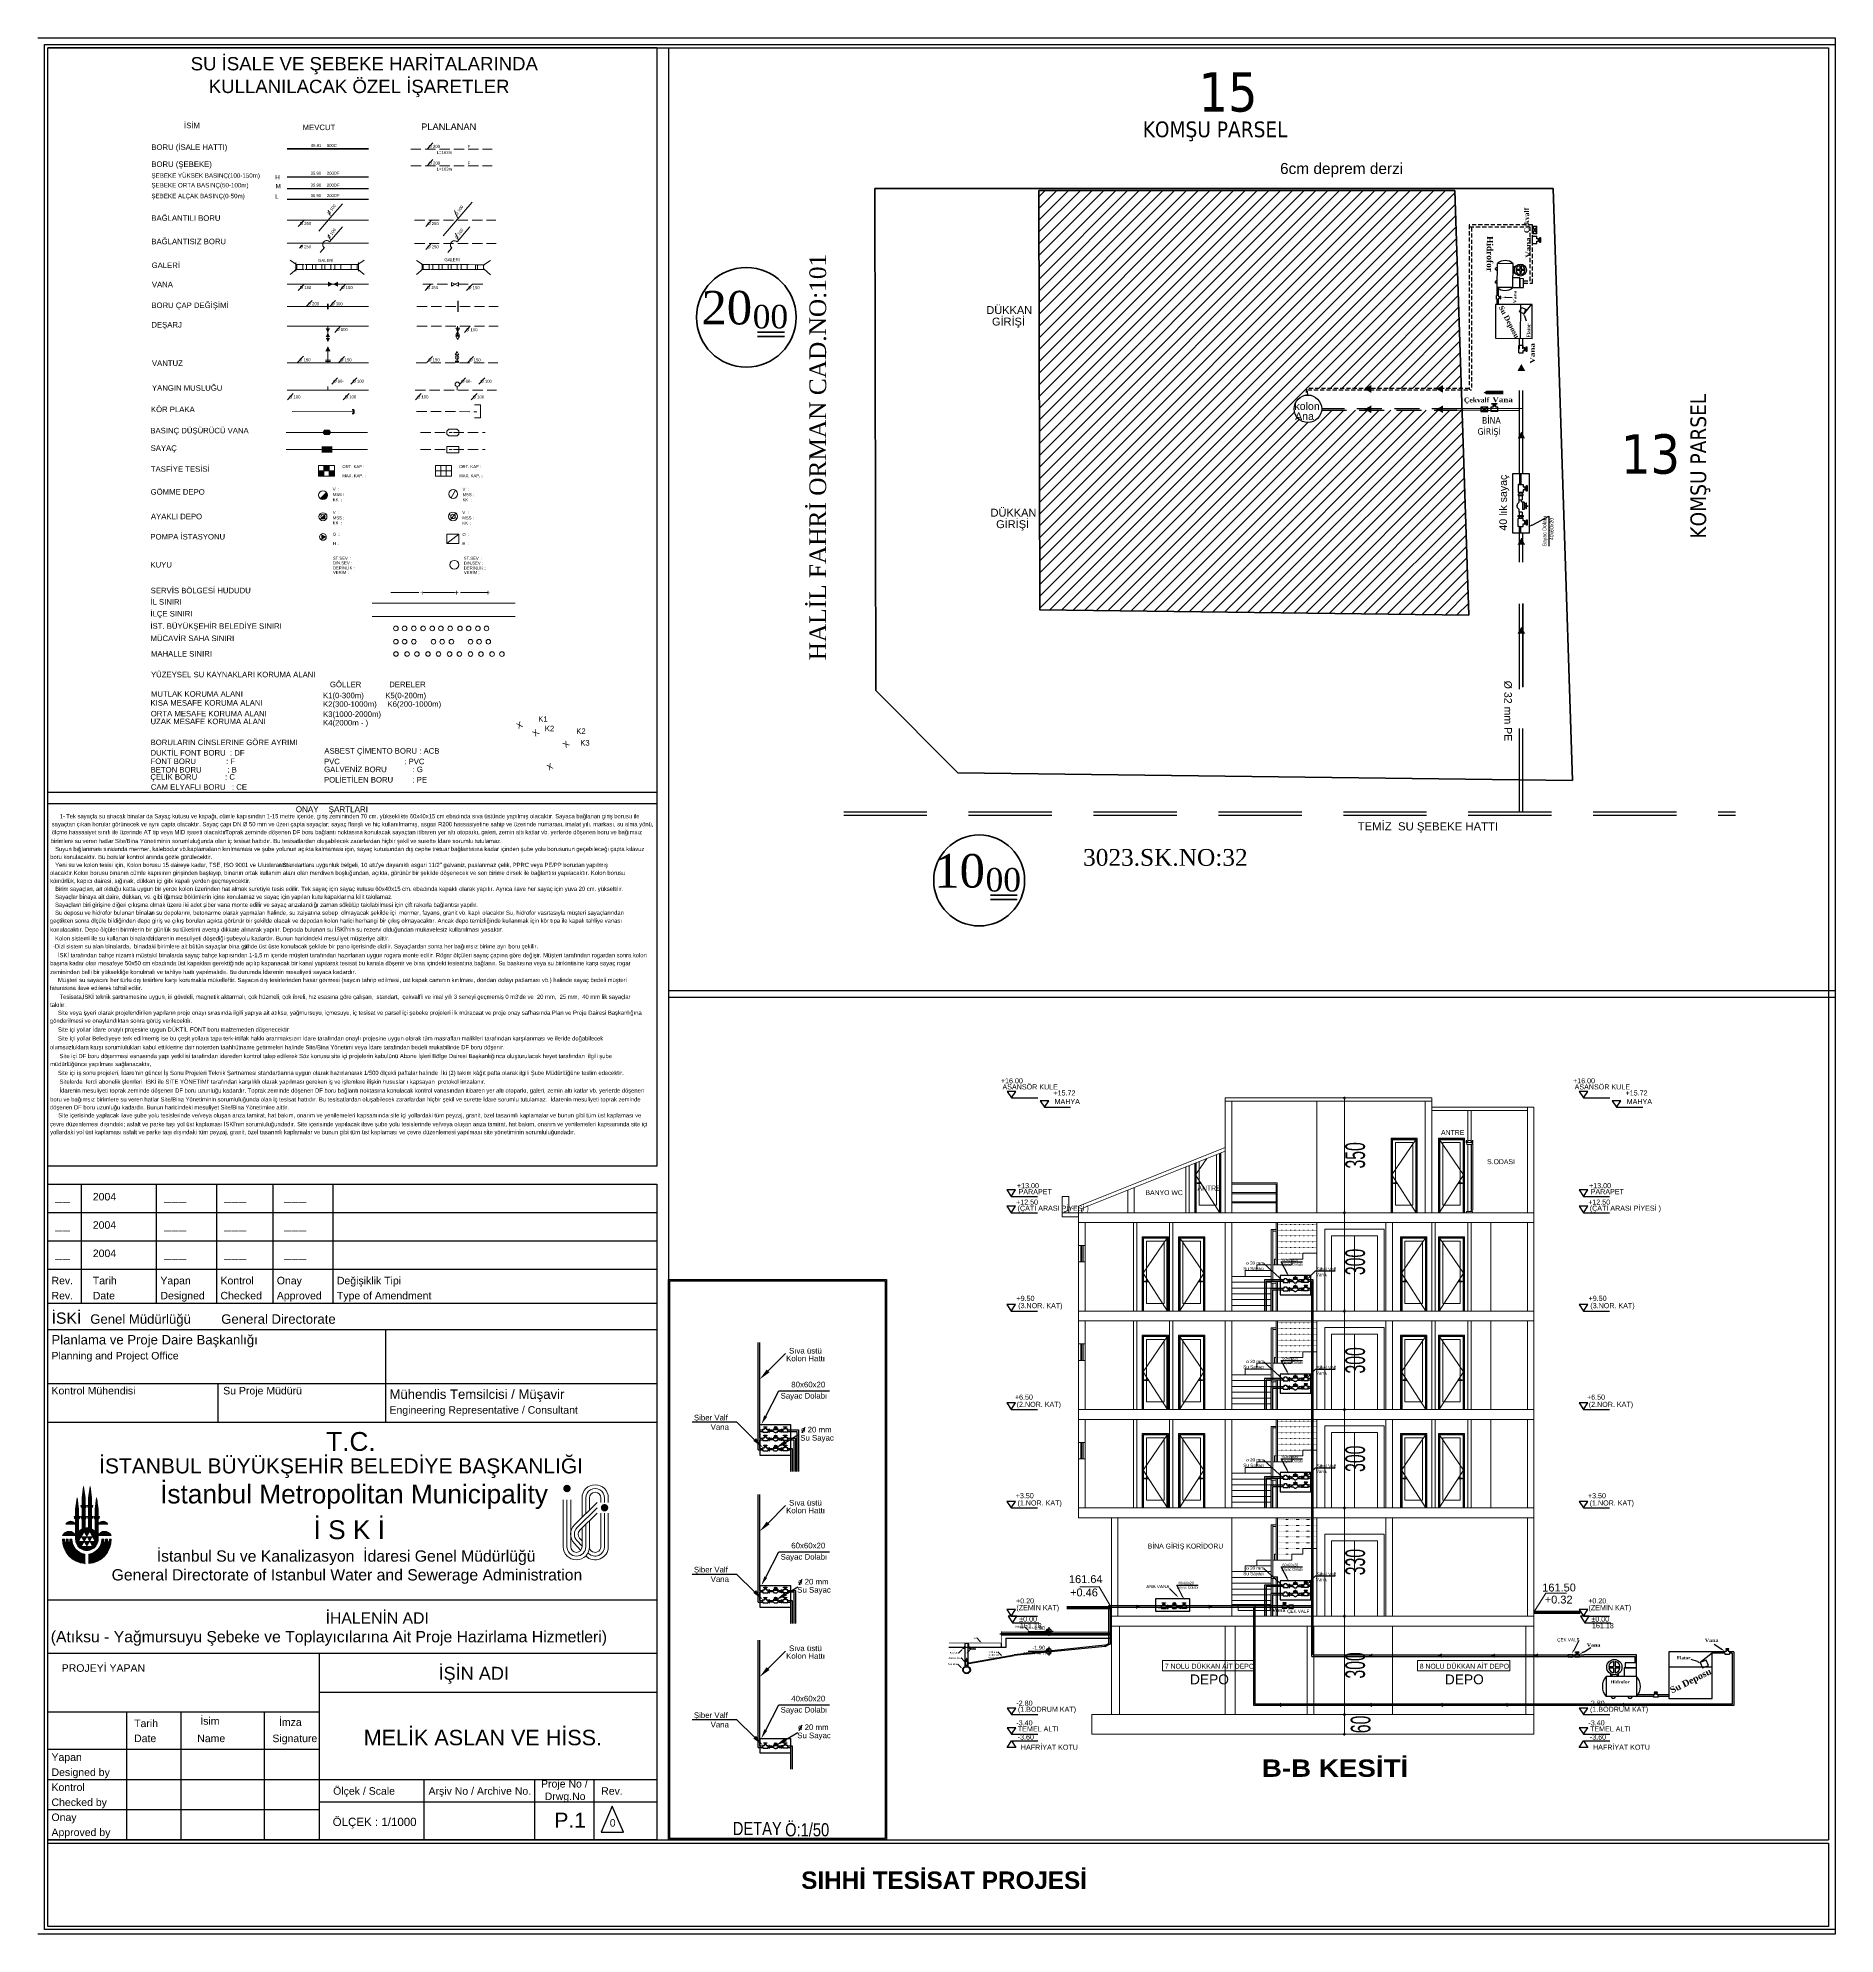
# Model space of a CAD drawing. Extents: x 386248 to 427517, y 4539405 to 4542296.
# Drawn here: x 421692 to 424433, y 4539405 to 4542296 of the extents above; entities that cross this region are included whole.
import ezdxf
from ezdxf.enums import TextEntityAlignment as Align

# ---------------------------------------------------------------- set-up
doc = ezdxf.new("R2010")
doc.units = 0
for name, pattern in [('ACAD_ISO07W100', [3.5, 0.5, -3]), ('DGN Style 3', [21.911512, 15.65108, -6.260432]), ('DOT', [0.28, 0.03, -0.25]), ('HIDDEN', [9.525, 6.35, -3.175])]:
    doc.linetypes.add(name, pattern=pattern)
for name, color, linetype, lineweight in [('40', 62, 'Continuous', 40), ('_YAZI_', 140, 'Continuous', 25), ('baca', 9, 'Continuous', 25), ('DIŞ 2', 167, 'Continuous', 25), ('DUVAR', 4, 'Continuous', 35), ('GOR-010', 64, 'Continuous', 13), ('GÖRÜNÜŞ', 9, 'Continuous', 30), ('GÖRÜNÜŞLER', 43, 'Continuous', 30), ('iskabis_antet', 7, 'Continuous', 0), ('iskabis_bilgi', 7, 'Continuous', 0), ('iskabis_lejand', 7, 'Continuous', 0), ('KOLON_', 160, 'Continuous', 50), ('KOTLAR', 63, 'Continuous', 30), ('MATERIAL2', 1, 'Continuous', 20), ('MERDIVEN', 161, 'Continuous', 15), ('OLCU10', 2, 'Continuous', 25), ('tarama kolon', 8, 'Continuous', 13), ('tefris', 6, 'Continuous', 15), ('YAZI', 7, 'Continuous', 25), ('YAZILAR', 1, 'Continuous', 30), ('ÖLÇÜLENDİRME', 63, 'Continuous', 18)]:
    doc.layers.add(name, color=color, linetype=linetype, lineweight=lineweight)
for name, color, linetype in [('A_50_DİM', 2, 'Continuous'), ('A_STR_MAIN', 4, 'Continuous'), ('A_TXT_25_F', 160, 'Continuous'), ('A_ÇATI', 4, 'Continuous'), ('kapi', 16, 'Continuous'), ('Kot', 7, 'Continuous'), ('mahal', 7, 'Continuous'), ('temiz su- 1', 43, 'Continuous'), ('YENİ YAZI', 53, 'Continuous')]:
    doc.layers.add(name, color=color, linetype=linetype)
doc.styles.add('ariel', font='', dxfattribs={"width": 0.8})
doc.styles.add('erkan', font='')
doc.styles.add('ince', font='')
doc.styles.add('PıNaR', font='')
doc.styles.add('RomanSTA', font='')
doc.styles.add('serdar', font='timesbd.ttf', dxfattribs={"height": 10})
doc.styles.get("Standard").update_dxf_attribs({"font": 'arial.ttf'})
doc.styles.add('T', font='ISOt.shx', dxfattribs={"width": 0.6})
doc.styles.add('VAZ', font='tahoma.ttf')
doc.styles.get('ariel').set_extended_font_data('Arial')
doc.styles.get('erkan').set_extended_font_data('Arial')
doc.styles.get('ince').set_extended_font_data('Arial')
doc.styles.get('PıNaR').set_extended_font_data('Times New Roman Tur')
doc.styles.get('RomanSTA').set_extended_font_data('Arial')

# ---------------------------------------------------------------- blocks, each defined once
blk = doc.blocks.new('EE')
at = {"layer": 'baca', "lineweight": 30}
for points in [[(-11310, -57766, 0.198912), (-11302, -57785, 0.198912), (-11282, -57793), (-11282, -57766)], [(-11263, -57746, 0.198912), (-11282, -57738), (-11282, -57766), (-11254, -57766, 0.198912)]]:
    blk.add_hatch(color=256, dxfattribs=at).paths.add_polyline_path(points)
at = {"layer": 'KOTLAR', "color": 1}
for p, q in [((-11326, -57766), (-11239, -57766)), ((-11282, -57722), (-11282, -57809)), ((-11072, -57766), (-11282, -57766))]:
    blk.add_line(p, q, dxfattribs=at)
blk.add_circle((-11282, -57766), 28, dxfattribs=at)
blk = doc.blocks.new('Ar-Br30')
blk.add_solid([(-17, -30), (17, -30), (0, 0)])
blk = doc.blocks.new('Ar-1')
blk.add_lwpolyline([(0, -36, 6.63, 6.63, 0), (0, -13.3, 17.1, 0, 0), (0, 0, 0, 0, 0)], format="xyseb")
blk = doc.blocks.new('8081230E')
at = {"layer": 'tefris'}
for points in [[(390234, 4535296.1), (390234, 4535296.1), (390254, 4535296.1), (390414, 4535296.1), (390414, 4535546.1), (390254, 4535546.1), (390234, 4535546.1), (390234, 4535296.1)], [(390254, 4535296.1), (390254, 4535526.1), (390394, 4535526.1), (390394, 4535296.1), (390254, 4535296.1), (390254, 4535526.1)], [(390324, 4535526.1), (390324, 4535296.1)]]:
    blk.add_lwpolyline(points, dxfattribs=at)
blk = doc.blocks.new('780800DF113F12')
at = {"layer": 'MERDIVEN', "ltscale": 20}
for p, q in [((390084.6, 4535566.1), (390084.6, 4535437.3)), ((390089.6, 4535437.3), (390089.6, 4535566.1)), ((390069.6, 4535296.1), (390069.6, 4535545)), ((390069.6, 4535545), (390084.6, 4535545)), ((390074.6, 4535386.2), (390074.6, 4535545)), ((390074.6, 4535540), (390084.6, 4535540)), ((390026.5, 4535437.3), (390069.6, 4535437.3)), ((390026.5, 4535419.7), (390026.5, 4535437.3)), ((390074.6, 4535437.3), (390132.8, 4535437.3)), ((390079.6, 4535455), (390084.6, 4535455)), ((390079.6, 4535437.3), (390079.6, 4535455)), ((390132.8, 4535455), (390166.5, 4535455)), ((390132.8, 4535437.3), (390132.8, 4535455)), ((390166.5, 4535472.6), (390209.6, 4535472.6)), ((390166.5, 4535455), (390166.5, 4535472.6)), ((389949.6, 4535402), (390069.6, 4535402)), ((389949.6, 4535384.4), (390069.6, 4535384.4)), ((389990.9, 4535419.7), (390069.6, 4535419.7)), ((389990.9, 4535402), (389990.9, 4535419.7)), ((390084.6, 4535386.2), (390069.6, 4535386.2)), ((390084.6, 4535381.2), (390069.6, 4535381.2)), ((390074.6, 4535296.1), (390074.6, 4535381.2)), ((390089.6, 4535386.2), (390084.6, 4535386.2)), ((390084.6, 4535386.2), (390084.6, 4535296.1)), ((390089.6, 4535386.2), (390084.6, 4535386.2)), ((390084.6, 4535386.2), (390084.6, 4535296.1)), ((390089.6, 4535386.2), (390084.6, 4535386.2)), ((390084.6, 4535386.2), (390084.6, 4535296.1)), ((390089.6, 4535386.2), (390084.6, 4535386.2)), ((390084.6, 4535386.2), (390084.6, 4535296.1)), ((390089.6, 4535296.1), (390089.6, 4535386.2)), ((390089.6, 4535296.1), (390089.6, 4535386.2)), ((390089.6, 4535296.1), (390089.6, 4535386.2)), ((390089.6, 4535296.1), (390089.6, 4535386.2)), ((389949.6, 4535366.7), (390069.6, 4535366.7)), ((389949.6, 4535349.1), (390069.6, 4535349.1)), ((389949.6, 4535331.4), (390069.6, 4535331.4)), ((389949.6, 4535313.8), (390069.6, 4535313.8))]:
    blk.add_line(p, q, dxfattribs=at)
at = {"layer": 'MERDIVEN', "linetype": 'ACAD_ISO07W100', "ltscale": 0.3}
for p, q in [((390089.6, 4535560.9), (390209.6, 4535560.9)), ((390089.6, 4535543.2), (390209.6, 4535543.2)), ((390089.6, 4535525.6), (390209.6, 4535525.6)), ((390089.6, 4535507.9), (390209.6, 4535507.9)), ((390089.6, 4535490.3), (390209.6, 4535490.3)), ((390089.6, 4535472.6), (390166.5, 4535472.6)), ((390089.6, 4535455), (390132.8, 4535455))]:
    blk.add_line(p, q, dxfattribs=at)
blk = doc.blocks.new('Door-Sight 04')
for p, q in [((20, 220), (100, 220)), ((20, -7), (20, 220)), ((22.9, 217.1), (97.1, 217.1)), ((22.9, -7), (22.9, 217.1)), ((24.4, 215.6), (95.6, 215.6)), ((24.4, -7), (24.4, 215.6)), ((33.2, 206.8), (86.8, 206.8)), ((33.2, 16.5), (33.2, 206.8)), ((86.8, 206.8), (86.8, 84)), ((95.6, 215.6), (95.6, -7)), ((97.1, 217.1), (97.1, -7)), ((100, 220), (100, -7)), ((92.3, 84), (80.8, 84)), ((80.8, 82), (80.8, 84)), ((92.3, 82), (80.8, 82)), ((86.8, 82), (86.8, 16.5)), ((92.3, 82), (92.3, 84)), ((86.8, 16.5), (33.2, 16.5)), ((100, -7), (20, -7))]:
    blk.add_line(p, q)
at = {"color": 8}
for p, q in [((22.9, 217.1), (97.1, 108.5)), ((97.1, 108.5), (22.9, -7))]:
    blk.add_line(p, q, dxfattribs=at)
blk = doc.blocks.new('Slice-Door1 10')
for p, q in [((-5.5, -6.5), (-5.5, 0)), ((-5.5, 0), (-3.5, 0)), ((-3.5, 0), (-3.5, -7.5)), ((0, 0), (10, 0)), ((15.5, 0), (13.5, 0)), ((13.5, 0), (13.5, -5.4)), ((15.5, -6.5), (15.5, 0)), ((-3.5, -7.5), (-5.5, -6.5)), ((-5.5, -9.1), (-5.5, -211.8)), ((-5.5, -9.1), (-3.5, -9.1)), ((13.5, -5.4), (-3.5, -5.4)), ((-3.5, -5.4), (-3.5, -10.9)), ((-1.5, -10.6), (-3.5, -10.6)), ((-1.5, -10.9), (-3.5, -10.9)), ((-1.5, -10.6), (-1.5, -211.8)), ((13.5, -12), (-1.5, -12)), ((13.5, -5.4), (13.5, -10.7)), ((13.5, -5.4), (13.5, -12)), ((13.5, -7.5), (15.5, -6.5)), ((-5.5, -211.8), (-1.5, -211.8))]:
    blk.add_line(p, q)
at = {"color": 9}
blk.add_lwpolyline([(14, -220), (14, -216), (-4, -216), (-4, -220)], dxfattribs=at)
for points in [[(1.2, 0, 0), (1.2, 0, 0), (1.2, 0, 0), (1.2, -0.1, 0), (1.2, -0.1, 0), (1.1, -0.1, 0), (1.1, -0.1, 0), (1.1, -0.2, 0), (1.1, -0.2, 0), (1.1, -0.2, 0), (1, -0.2, 0), (1, -0.2, 0), (1, -0.3, 0), (1, -0.3, 0), (1, -0.3, 0), (0.9, -0.3, 0), (0.9, -0.4, 0), (0.9, -0.4, 0), (0.9, -0.4, 0), (0.9, -0.4, 0), (0.8, -0.4, 0), (0.8, -0.5, 0), (0.8, -0.5, 0), (0.8, -0.5, 0), (0.8, -0.5, 0), (0.7, -0.6, 0), (0.7, -0.6, 0), (0.7, -0.6, 0), (0.7, -0.6, 0), (0.7, -0.7, 0), (0.6, -0.7, 0), (0.6, -0.7, 0), (0.6, -0.7, 0), (0.6, -0.7, 0), (0.6, -0.8, 0), (0.6, -0.8, 0), (0.6, -0.8, 0), (0.5, -0.8, 0), (0.5, -0.9, 0), (0.5, -0.9, 0), (0.5, -0.9, 0), (0.5, -0.9, 0), (0.5, -1, 0), (0.5, -1, 0), (0.4, -1, 0), (0.4, -1, 0), (0.4, -1.1, 0), (0.4, -1.1, 0), (0.4, -1.1, 0), (0.4, -1.1, 0), (0.4, -1.2, 0), (0.4, -1.2, 0), (0.4, -1.2, 0), (0.3, -1.3, 0), (0.3, -1.3, 0), (0.3, -1.3, 0), (0.3, -1.3, 0), (0.3, -1.4, 0), (0.3, -1.4, 0), (0.3, -1.4, 0), (0.3, -1.4, 0), (0.3, -1.5, 0), (0.3, -1.5, 0), (0.3, -1.5, 0), (0.3, -1.6, 0), (0.3, -1.6, 0), (0.3, -1.6, 0), (0.3, -1.6, 0), (0.2, -1.7, 0), (0.2, -1.7, 0), (0.2, -1.7, 0), (0.2, -1.8, 0), (0.2, -1.8, 0), (0.2, -1.8, 0), (0.2, -1.9, 0), (0.2, -1.9, 0), (0.2, -1.9, 0), (0.2, -1.9, 0), (0.2, -2, 0), (0.2, -2, 0), (0.2, -2, 0), (0.2, -2.1, 0), (0.2, -2.1, 0), (0.2, -2.1, 0), (0.1, -2.1, 0), (0.1, -2.2, 0), (0.1, -2.2, 0), (0.1, -2.2, 0), (0.1, -2.3, 0), (0.1, -2.3, 0), (0.1, -2.3, 0), (0.1, -2.3, 0), (0.1, -2.4, 0), (0.1, -2.4, 0), (0, -2.4, 0), (0, -2.5, 0), (0, -2.5, 0), (0, -2.5, 0), (0, -2.5, 0), (0, -2.6, 0), (0, -2.6, 0), (0, -2.6, 0), (-0.1, -2.6, 0), (-0.1, -2.7, 0), (-0.1, -2.7, 0), (-0.1, -2.7, 0), (-0.1, -2.7, 0), (-0.1, -2.8, 0), (-0.2, -2.8, 0), (-0.2, -2.8, 0), (-0.2, -2.8, 0), (-0.2, -2.9, 0), (-0.2, -2.9, 0), (-0.2, -2.9, 0), (-0.3, -2.9, 0), (-0.3, -3, 0), (-0.3, -3, 0), (-0.3, -3, 0), (-0.3, -3, 0), (-0.4, -3, 0), (-0.4, -3.1, 0), (-0.4, -3.1, 0), (-0.4, -3.1, 0), (-0.4, -3.1, 0), (-0.5, -3.1, 0), (-0.5, -3.2, 0), (-0.5, -3.2, 0), (-0.5, -3.2, 0), (-0.6, -3.2, 0), (-0.6, -3.2, 0), (-0.6, -3.3, 0), (-0.6, -3.3, 0), (-0.6, -3.3, 0), (-0.7, -3.3, 0), (-0.7, -3.3, 0), (-0.7, -3.3, 0), (-0.7, -3.3, 0), (-0.8, -3.4, 0), (-0.8, -3.4, 0), (-0.8, -3.4, 0), (-0.8, -3.4, 0), (-0.9, -3.4, 0), (-0.9, -3.4, 0), (-0.9, -3.4, 0), (-1, -3.5, 0), (-1, -3.5, 0), (-1, -3.5, 0), (-1, -3.5, 0), (-1.1, -3.5, 0), (-1.1, -3.5, 0), (-1.1, -3.5, 0), (-1.1, -3.5, 0), (-1.2, -3.6, 0), (-1.2, -3.6, 0), (-1.2, -3.6, 0), (-1.2, -3.6, 0), (-1.3, -3.6, 0), (-1.3, -3.6, 0), (-1.3, -3.6, 0), (-1.4, -3.6, 0), (-1.4, -3.6, 0), (-1.4, -3.7, 0), (-1.4, -3.7, 0), (-1.5, -3.7, 0), (-1.5, -3.7, 0), (-1.5, -3.7, 0), (-1.5, -3.7, 0), (-1.6, -3.7, 0), (-1.6, -3.7, 0), (-1.6, -3.7, 0), (-1.7, -3.8, 0), (-1.7, -3.8, 0), (-1.7, -3.8, 0), (-1.7, -3.8, 0), (-1.8, -3.8, 0), (-1.8, -3.8, 0), (-1.8, -3.8, 0), (-1.8, -3.8, 0), (-1.9, -3.9, 0), (-1.9, -3.9, 0), (-1.9, -3.9, 0), (-1.9, -3.9, 0), (-2, -3.9, 0), (-2, -3.9, 0), (-2, -3.9, 0), (-2, -4, 0), (-2.1, -4, 0), (-2.1, -4, 0), (-2.1, -4, 0), (-2.1, -4, 0), (-2.2, -4, 0), (-2.2, -4.1, 0), (-2.2, -4.1, 0), (-2.2, -4.1, 0), (-2.3, -4.1, 0), (-2.3, -4.1, 0), (-2.3, -4.1, 0), (-2.3, -4.2, 0), (-2.4, -4.2, 0), (-2.4, -4.2, 0), (-2.4, -4.2, 0), (-2.4, -4.2, 0), (-2.4, -4.2, 0), (-2.5, -4.3, 0), (-2.5, -4.3, 0), (-2.5, -4.3, 0), (-2.5, -4.3, 0), (-2.6, -4.3, 0), (-2.6, -4.4, 0), (-2.6, -4.4, 0), (-2.6, -4.4, 0), (-2.6, -4.4, 0), (-2.7, -4.4, 0), (-2.7, -4.5, 0), (-2.7, -4.5, 0), (-2.7, -4.5, 0), (-2.7, -4.5, 0), (-2.8, -4.5, 0), (-2.8, -4.6, 0), (-2.8, -4.6, 0), (-2.8, -4.6, 0), (-2.8, -4.6, 0), (-2.9, -4.6, 0), (-2.9, -4.7, 0), (-2.9, -4.7, 0), (-2.9, -4.7, 0), (-2.9, -4.7, 0), (-3, -4.8, 0), (-3, -4.8, 0), (-3, -4.8, 0), (-3, -4.8, 0), (-3, -4.8, 0), (-3.1, -4.9, 0), (-3.1, -4.9, 0), (-3.1, -4.9, 0), (-3.1, -4.9, 0), (-3.1, -5, 0), (-3.2, -5, 0), (-3.2, -5, 0), (-3.2, -5, 0), (-3.2, -5.1, 0), (-3.2, -5.1, 0), (-3.3, -5.1, 0), (-3.3, -5.1, 0), (-3.3, -5.1, 0), (-3.3, -5.2, 0), (-3.3, -5.2, 0), (-3.4, -5.2, 0), (-3.4, -5.2, 0), (-3.4, -5.3, 0), (-3.4, -5.3, 0), (-3.4, -5.3, 0), (-3.4, -5.3, 0), (-3.5, -5.4, 0), (-3.5, -5.4, 0), (-3.5, -5.4, 0)], [(8.5, 0, 0), (8.5, 0, 0), (8.5, -0.1, 0), (8.5, -0.1, 0), (8.5, -0.1, 0), (8.5, -0.2, 0), (8.5, -0.2, 0), (8.5, -0.2, 0), (8.6, -0.3, 0), (8.6, -0.3, 0), (8.6, -0.3, 0), (8.6, -0.4, 0), (8.6, -0.4, 0), (8.6, -0.4, 0), (8.6, -0.5, 0), (8.6, -0.5, 0), (8.7, -0.6, 0), (8.7, -0.6, 0), (8.7, -0.6, 0), (8.7, -0.7, 0), (8.7, -0.7, 0), (8.7, -0.7, 0), (8.7, -0.8, 0), (8.7, -0.8, 0), (8.8, -0.8, 0), (8.8, -0.9, 0), (8.8, -0.9, 0), (8.8, -0.9, 0), (8.8, -0.9, 0), (8.8, -1, 0), (8.8, -1, 0), (8.8, -1, 0), (8.9, -1.1, 0), (8.9, -1.1, 0), (8.9, -1.1, 0), (8.9, -1.2, 0), (8.9, -1.2, 0), (8.9, -1.2, 0), (9, -1.3, 0), (9, -1.3, 0), (9, -1.3, 0), (9, -1.3, 0), (9, -1.4, 0), (9, -1.4, 0), (9.1, -1.4, 0), (9.1, -1.5, 0), (9.1, -1.5, 0), (9.1, -1.5, 0), (9.1, -1.5, 0), (9.2, -1.6, 0), (9.2, -1.6, 0), (9.2, -1.6, 0), (9.2, -1.7, 0), (9.3, -1.7, 0), (9.3, -1.7, 0), (9.3, -1.7, 0), (9.3, -1.8, 0), (9.3, -1.8, 0), (9.4, -1.8, 0), (9.4, -1.8, 0), (9.4, -1.8, 0), (9.5, -1.9, 0), (9.5, -1.9, 0), (9.5, -1.9, 0), (9.5, -1.9, 0), (9.6, -2, 0), (9.6, -2, 0), (9.6, -2, 0), (9.6, -2, 0), (9.7, -2, 0), (9.7, -2.1, 0), (9.7, -2.1, 0), (9.8, -2.1, 0), (9.8, -2.1, 0), (9.8, -2.2, 0), (9.8, -2.2, 0), (9.9, -2.2, 0), (9.9, -2.2, 0), (9.9, -2.2, 0), (10, -2.3, 0), (10, -2.3, 0), (10, -2.3, 0), (10, -2.3, 0), (10.1, -2.3, 0), (10.1, -2.4, 0), (10.1, -2.4, 0), (10.2, -2.4, 0), (10.2, -2.4, 0), (10.2, -2.5, 0), (10.2, -2.5, 0), (10.3, -2.5, 0), (10.3, -2.5, 0), (10.3, -2.5, 0), (10.3, -2.6, 0), (10.4, -2.6, 0), (10.4, -2.6, 0), (10.4, -2.6, 0), (10.4, -2.7, 0), (10.5, -2.7, 0), (10.5, -2.7, 0), (10.5, -2.7, 0), (10.5, -2.8, 0), (10.5, -2.8, 0), (10.6, -2.8, 0), (10.6, -2.8, 0), (10.6, -2.9, 0), (10.6, -2.9, 0), (10.6, -2.9, 0), (10.7, -3, 0), (10.7, -3, 0), (10.7, -3, 0), (10.7, -3.1, 0), (10.7, -3.1, 0), (10.7, -3.1, 0), (10.8, -3.2, 0), (10.8, -3.2, 0), (10.8, -3.2, 0), (10.8, -3.3, 0), (10.8, -3.3, 0), (10.8, -3.3, 0), (10.8, -3.4, 0), (10.8, -3.4, 0), (10.9, -3.4, 0), (10.9, -3.5, 0), (10.9, -3.5, 0), (10.9, -3.5, 0), (10.9, -3.6, 0), (10.9, -3.6, 0), (10.9, -3.6, 0), (10.9, -3.7, 0), (11, -3.7, 0), (11, -3.7, 0), (11, -3.8, 0), (11, -3.8, 0), (11, -3.8, 0), (11, -3.9, 0), (11, -3.9, 0), (11, -3.9, 0), (11, -4, 0), (11.1, -4, 0), (11.1, -4, 0), (11.1, -4.1, 0), (11.1, -4.1, 0), (11.1, -4.1, 0), (11.1, -4.2, 0), (11.1, -4.2, 0), (11.1, -4.2, 0), (11.2, -4.2, 0), (11.2, -4.3, 0), (11.2, -4.3, 0), (11.2, -4.3, 0), (11.2, -4.4, 0), (11.2, -4.4, 0), (11.3, -4.4, 0), (11.3, -4.4, 0), (11.3, -4.5, 0), (11.3, -4.5, 0), (11.3, -4.5, 0), (11.4, -4.5, 0), (11.4, -4.6, 0), (11.4, -4.6, 0), (11.4, -4.6, 0), (11.4, -4.6, 0), (11.5, -4.7, 0), (11.5, -4.7, 0), (11.5, -4.7, 0), (11.5, -4.7, 0), (11.6, -4.7, 0), (11.6, -4.8, 0), (11.6, -4.8, 0), (11.7, -4.8, 0), (11.7, -4.8, 0), (11.7, -4.8, 0), (11.7, -4.9, 0), (11.8, -4.9, 0), (11.8, -4.9, 0), (11.8, -4.9, 0), (11.9, -4.9, 0), (11.9, -4.9, 0), (11.9, -5, 0), (11.9, -5, 0), (12, -5, 0), (12, -5, 0), (12, -5, 0), (12.1, -5, 0), (12.1, -5, 0), (12.1, -5, 0), (12.2, -5.1, 0), (12.2, -5.1, 0), (12.2, -5.1, 0), (12.3, -5.1, 0), (12.3, -5.1, 0), (12.3, -5.1, 0), (12.4, -5.1, 0), (12.4, -5.1, 0), (12.4, -5.2, 0), (12.5, -5.2, 0), (12.5, -5.2, 0), (12.6, -5.2, 0), (12.6, -5.2, 0), (12.6, -5.2, 0), (12.7, -5.2, 0), (12.7, -5.2, 0), (12.7, -5.2, 0), (12.8, -5.2, 0), (12.8, -5.3, 0), (12.8, -5.3, 0), (12.9, -5.3, 0), (12.9, -5.3, 0), (13, -5.3, 0), (13, -5.3, 0), (13, -5.3, 0), (13.1, -5.3, 0), (13.1, -5.3, 0), (13.2, -5.3, 0), (13.2, -5.3, 0), (13.2, -5.3, 0), (13.3, -5.4, 0), (13.3, -5.4, 0), (13.3, -5.4, 0), (13.4, -5.4, 0), (13.4, -5.4, 0), (13.5, -5.4, 0), (13.5, -5.4, 0)]]:
    blk.add_polyline3d(points, dxfattribs=at)
blk = doc.blocks.new('SEL2')
at = {"layer": 'OLCU10'}
for p, q in [((5.25, 0), (-5.25, 0)), ((0, 5.25), (0, -3.95))]:
    blk.add_line(p, q, dxfattribs=at)
blk.add_circle((0, 0), 2.75, dxfattribs=at)
blk = doc.blocks.new('KOT KE')
at = {"layer": 'GÖRÜNÜŞLER'}
for p, q in [((447067, 4403103.2), (447080.3, 4403083.2)), ((447093.6, 4403103.2), (447067, 4403103.2)), ((447080.3, 4403083.2), (447093.6, 4403103.2)), ((447080.3, 4403083.2), (447160.3, 4403083.2))]:
    blk.add_line(p, q, dxfattribs=at)
blk = doc.blocks.new('801823D123D1D33')
at = {"layer": 'GÖRÜNÜŞLER'}
for p in [(-48436.5, 131909.8), (-48336.1, 131881.5)]:
    blk.add_blockref('KOT KE', p, dxfattribs=at)
at = {"layer": 'KOTLAR', "color": 1, "linetype": 'Continuous'}
for p in [(-48437.2, 131609.8), (-48437.2, 131559.8), (-48437.2, 131259.8), (-48437.2, 130959.8), (-48437.2, 130659.8), (-48437.2, 130329.8), (-48433.2, 130309.8), (-48436.5, 130029.8), (-48436.5, 129969.8)]:
    blk.add_blockref('KOT KE', p, dxfattribs=at)
at = {"layer": 'KOTLAR', "color": 1, "linetype": 'Continuous', "xscale": -1, "rotation": 180}
blk.add_blockref('KOT KE', (-48436.5, 8936116.3), dxfattribs=at)
at = {"layer": 'KOTLAR', "color": 1, "linetype": 'Continuous'}
for s, height, p in [('+16.00', 15.55, (398611.5, 4535037.6)), ('ASANSÖR KULE', 15.552, (398616.3, 4535019)), ('+15.72', 15.55, (398771.7, 4535000.5)), ('MAHYA', 15.55, (398775.2, 4534974.4)), ('+12.50', 15.55, (398657.7, 4534667.7)), ('+13.00', 15.55, (398660.5, 4534717.9)), ('PARAPET', 15.55, (398665.4, 4534699.4)), ('(ÇATI ARASI PİYESİ )', 15.552, (398662.5, 4534649.1)), ('+9.50', 15.55, (398659, 4534374.3)), ('(3.NOR. KAT)', 15.552, (398664.3, 4534352.1)), ('+6.50', 15.55, (398654.2, 4534073.1)), ('(2.NOR. KAT)', 15.552, (398659.5, 4534051)), ('+3.50', 15.55, (398656.9, 4533772.6)), ('(1.NOR. KAT)', 15.552, (398662.2, 4533750.5)), ('+0.20', 15.55, (398657.7, 4533452.1)), ('(ZEMİN KAT)', 15.552, (398658.7, 4533431.3)), ('%%p0.00', 15.55, (398667.4, 4533396.4)), ('161.18', 15.55, (398669.4, 4533376.4)), ('-2.80', 15.55, (398658.5, 4533140.1)), ('(1.BODRUM KAT)', 15.552, (398663.3, 4533121.5)), ('-3.40', 15.55, (398658.5, 4533080.1)), ('TEMEL ALTI', 15.55, (398663.3, 4533061.5)), ('-3.60', 15.55, (398662.8, 4533036.7)), ('HAFRİYAT KOTU', 15.552, (398672.5, 4533005.8))]:
    blk.add_text(s, height=height, rotation=360, dxfattribs=at).set_placement(p)
blk = doc.blocks.new('80AASDADASD000')
at = {"layer": 'GOR-010', "color": 251}
for p, q in [((423503.1, 4538679.8), (423818.1, 4538679.8)), ((423503.1, 4538674.8), (423503.1, 4538679.8)), ((423503.1, 4538674.8), (423818.1, 4538674.8)), ((423503.1, 4538504.8), (423503.1, 4538674.8)), ((423513.1, 4538504.8), (423513.1, 4538674.8)), ((423643.1, 4538504.8), (423643.1, 4538674.8)), ((423684.8, 4538505.1), (423684.8, 4538679.4)), ((423808.1, 4538504.8), (423808.1, 4538674.8)), ((423818.1, 4538674.8), (423818.1, 4538679.8)), ((423818.1, 4538504.8), (423818.1, 4538674.8)), ((423963.9, 4538665.8), (423818.1, 4538665.8)), ((423963.9, 4538660.8), (423818.1, 4538660.8)), ((423873.1, 4538660.8), (423873.1, 4538614.8)), ((423873.1, 4538660.8), (423873.1, 4538614.8)), ((423878.1, 4538660.8), (423878.1, 4538614.8)), ((423973.9, 4538665.8), (423963.9, 4538665.8)), ((423963.9, 4538665.8), (423963.9, 4538504.8)), ((423973.9, 4538504.8), (423973.9, 4538665.8)), ((423503.1, 4538604.1), (423279.6, 4538514.8)), ((423503.1, 4538598.8), (423284.6, 4538511.4)), ((423475.1, 4538587.6), (423458, 4538562.5)), ((423489.9, 4538516.5), (423489.9, 4538593.5)), ((423494.3, 4538504.8), (423494.3, 4538595.3)), ((423495.1, 4538504.8), (423495.1, 4538595.6)), ((423496.6, 4538504.8), (423496.6, 4538596.2)), ((423873.1, 4538506.8), (423873.1, 4538608.8)), ((423878.1, 4538506.8), (423878.1, 4538608.8)), ((423443.1, 4538504.8), (423443.1, 4538574.8)), ((423448.1, 4538504.8), (423448.1, 4538576.8)), ((423456.6, 4538580.2), (423456.6, 4538504.8)), ((423458, 4538580.7), (423458, 4538504.8)), ((423458, 4538562.5), (423495.1, 4538504.8)), ((423458.8, 4538581), (423458.8, 4538504.8)), ((423463.2, 4538582.8), (423463.2, 4538550.3)), ((423354.6, 4538504.8), (423354.6, 4538539.4)), ((423364.1, 4538504.8), (423364.1, 4538543.2)), ((423460.4, 4538550.3), (423466.2, 4538550.3)), ((423460.4, 4538549.3), (423460.4, 4538550.3)), ((423460.4, 4538549.3), (423466.2, 4538549.3)), ((423463.2, 4538549.3), (423463.2, 4538516.5)), ((423466.2, 4538549.3), (423466.2, 4538550.3)), ((423279.6, 4538504.8), (423279.6, 4538514.8)), ((423279.6, 4538504.8), (423279.6, 4538514.8)), ((423279.6, 4538504.8), (423973.9, 4538504.8)), ((423279.6, 4538489.8), (423279.6, 4538504.8)), ((423284.6, 4538504.8), (423284.6, 4538511.4)), ((423284.6, 4538504.8), (423284.6, 4538511.4)), ((423456.6, 4538504.8), (423496.6, 4538504.8)), ((423463.2, 4538516.5), (423489.9, 4538516.5)), ((423684.8, 4538355.1), (423684.8, 4538504.4)), ((423973.9, 4538504.8), (423973.9, 4538489.8)), ((423973.9, 4538489.8), (423279.6, 4538489.8)), ((423279.6, 4538454.8), (423279.6, 4538489.8)), ((423289.6, 4538454.8), (423289.6, 4538489.8)), ((423363.1, 4538354.8), (423363.1, 4538489.8)), ((423368.1, 4538354.8), (423368.1, 4538489.8)), ((423418.1, 4538354.8), (423418.1, 4538489.8)), ((423423.1, 4538354.8), (423423.1, 4538489.8)), ((423503.1, 4538354.8), (423503.1, 4538489.8)), ((423513.1, 4538354.8), (423513.1, 4538489.8)), ((423643.1, 4538354.8), (423643.1, 4538489.8)), ((423748.1, 4538354.8), (423748.1, 4538489.8)), ((423758.1, 4538354.8), (423758.1, 4538489.8)), ((423818.1, 4538354.8), (423818.1, 4538489.8)), ((423823.1, 4538354.8), (423823.1, 4538489.8)), ((423873.1, 4538354.8), (423873.1, 4538489.8)), ((423878.1, 4538354.8), (423878.1, 4538489.8)), ((423963.9, 4538354.8), (423963.9, 4538489.8)), ((423973.9, 4538354.8), (423973.9, 4538489.8)), ((423283, 4538454.8), (423283, 4538429.8)), ((423284.6, 4538454.8), (423284.6, 4538429.8)), ((423286.3, 4538454.8), (423286.3, 4538429.8)), ((423279.6, 4538354.8), (423279.6, 4538429.8)), ((423289.6, 4538354.8), (423289.6, 4538429.8)), ((423279.6, 4538354.8), (423973.9, 4538354.8)), ((423279.6, 4538339.8), (423279.6, 4538354.8)), ((423684.8, 4538205.1), (423684.8, 4538354.4)), ((423973.9, 4538354.8), (423973.9, 4538339.8)), ((423973.9, 4538339.8), (423279.6, 4538339.8)), ((423279.6, 4538304.8), (423279.6, 4538339.8)), ((423289.6, 4538304.8), (423289.6, 4538339.8)), ((423363.1, 4538204.8), (423363.1, 4538339.8)), ((423368.1, 4538204.8), (423368.1, 4538339.8)), ((423418.1, 4538204.8), (423418.1, 4538339.8)), ((423423.1, 4538204.8), (423423.1, 4538339.8)), ((423503.1, 4538204.8), (423503.1, 4538339.8)), ((423513.1, 4538204.8), (423513.1, 4538339.8)), ((423643.1, 4538204.8), (423643.1, 4538339.8)), ((423748.1, 4538204.8), (423748.1, 4538339.8)), ((423758.1, 4538204.8), (423758.1, 4538339.8)), ((423818.1, 4538204.8), (423818.1, 4538339.8)), ((423823.1, 4538204.8), (423823.1, 4538339.8)), ((423873.1, 4538204.8), (423873.1, 4538339.8)), ((423878.1, 4538204.8), (423878.1, 4538339.8)), ((423963.9, 4538204.8), (423963.9, 4538339.8)), ((423973.9, 4538204.8), (423973.9, 4538339.8)), ((423283, 4538304.8), (423283, 4538279.8)), ((423284.6, 4538304.8), (423284.6, 4538279.8)), ((423286.3, 4538304.8), (423286.3, 4538279.8)), ((423279.6, 4538204.8), (423279.6, 4538279.8)), ((423289.6, 4538204.8), (423289.6, 4538279.8)), ((423279.6, 4538204.8), (423973.9, 4538204.8)), ((423279.6, 4538189.8), (423279.6, 4538204.8)), ((423973.9, 4538189.8), (423279.6, 4538189.8)), ((423279.6, 4538154.8), (423279.6, 4538189.8)), ((423289.6, 4538154.8), (423289.6, 4538189.8)), ((423363.1, 4538054.8), (423363.1, 4538189.8)), ((423368.1, 4538054.8), (423368.1, 4538189.8)), ((423418.1, 4538054.8), (423418.1, 4538189.8)), ((423423.1, 4538054.8), (423423.1, 4538189.8)), ((423503.1, 4538054.8), (423503.1, 4538189.8)), ((423513.1, 4538054.8), (423513.1, 4538189.8)), ((423643.1, 4538054.8), (423643.1, 4538189.8)), ((423684.8, 4538055.1), (423684.8, 4538204.4)), ((423748.1, 4538054.8), (423748.1, 4538189.8)), ((423758.1, 4538054.8), (423758.1, 4538189.8)), ((423818.1, 4538054.8), (423818.1, 4538189.8)), ((423823.1, 4538054.8), (423823.1, 4538189.8)), ((423873.1, 4538054.8), (423873.1, 4538189.8)), ((423878.1, 4538054.8), (423878.1, 4538189.8)), ((423963.9, 4538054.8), (423963.9, 4538189.8)), ((423973.9, 4538204.8), (423973.9, 4538189.8)), ((423973.9, 4538054.8), (423973.9, 4538189.8)), ((423283, 4538154.8), (423283, 4538129.8)), ((423284.6, 4538154.8), (423284.6, 4538129.8)), ((423286.3, 4538154.8), (423286.3, 4538129.8)), ((423279.6, 4538054.8), (423279.6, 4538129.8)), ((423289.6, 4538054.8), (423289.6, 4538129.8)), ((423279.6, 4538054.8), (423973.9, 4538054.8)), ((423279.6, 4538039.8), (423279.6, 4538054.8)), ((423973.9, 4538039.8), (423279.6, 4538039.8)), ((423329.6, 4538039.8), (423329.6, 4537889.8)), ((423339.6, 4538039.8), (423339.6, 4537889.8)), ((423513.1, 4537889.8), (423513.1, 4538039.8)), ((423643.1, 4537889.8), (423643.1, 4538039.8)), ((423684.8, 4537890.1), (423684.8, 4538054.4)), ((423748.1, 4537889.8), (423748.1, 4538039.8)), ((423758.1, 4537889.8), (423758.1, 4538039.8)), ((423963.9, 4538039.8), (423963.9, 4537889.8)), ((423973.9, 4538054.8), (423973.9, 4538039.8)), ((423973.9, 4538039.8), (423973.9, 4537889.8)), ((423329.6, 4537889.8), (423973.9, 4537889.8)), ((423329.6, 4537874.8), (423329.6, 4537889.8)), ((423329.6, 4537874.8), (423329.6, 4537739.8)), ((423973.9, 4537874.8), (423329.6, 4537874.8)), ((423342.1, 4537874.8), (423342.1, 4537739.8)), ((423628.1, 4537874.8), (423628.1, 4537739.8)), ((423638.1, 4537874.8), (423638.1, 4537739.8)), ((423684.8, 4537740.1), (423684.8, 4537889.4)), ((423961.4, 4537874.8), (423961.4, 4537739.8)), ((423973.9, 4537889.8), (423973.9, 4537874.8)), ((423973.9, 4537874.8), (423973.9, 4537739.8)), ((423299.6, 4537739.8), (423973.9, 4537739.8)), ((423299.6, 4537709.8), (423299.6, 4537739.8)), ((423684.8, 4537710.1), (423684.8, 4537739.4)), ((423973.9, 4537739.8), (423973.9, 4537709.8)), ((423973.9, 4537709.8), (423299.6, 4537709.8))]:
    blk.add_line(p, q, dxfattribs=at)
at = {"layer": 'GOR-010', "color": 251, "linetype": 'DOT', "ltscale": 5}
blk.add_line((423279.6, 4538514.8), (423254.6, 4538504.8), dxfattribs=at)
at = {"layer": 'GOR-010', "color": 251, "lineweight": 20}
for p, q in [((423908.1, 4538354.8), (423908.1, 4538489.8)), ((423908.1, 4538204.8), (423908.1, 4538339.8)), ((423908.1, 4538054.8), (423908.1, 4538189.8)), ((423503.1, 4537874.8), (423503.1, 4537739.8)), ((423518.1, 4537874.8), (423518.1, 4537739.8)), ((423758.1, 4537874.8), (423758.1, 4537739.8))]:
    blk.add_line(p, q, dxfattribs=at)
at = {"layer": 'GOR-010', "color": 251, "ltscale": 20}
for p, q in [((423580.6, 4538039.8), (423580.6, 4537975.4)), ((423583.1, 4537975.4), (423583.1, 4538039.8)), ((423573.1, 4537889.8), (423573.1, 4538029.2)), ((423573.1, 4538029.2), (423580.6, 4538029.2)), ((423575.6, 4537949.8), (423575.6, 4538029.2)), ((423575.6, 4538026.7), (423580.6, 4538026.7)), ((423578.1, 4537984.2), (423580.6, 4537984.2)), ((423578.1, 4537975.4), (423578.1, 4537984.2)), ((423604.6, 4537984.2), (423621.5, 4537984.2)), ((423604.6, 4537975.4), (423604.6, 4537984.2)), ((423621.5, 4537993), (423643.1, 4537993)), ((423621.5, 4537984.2), (423621.5, 4537993)), ((423513.1, 4537957.7), (423573.1, 4537957.7)), ((423533.7, 4537966.5), (423573.1, 4537966.5)), ((423533.7, 4537957.7), (423533.7, 4537966.5)), ((423551.5, 4537975.4), (423573.1, 4537975.4)), ((423551.5, 4537966.5), (423551.5, 4537975.4)), ((423580.6, 4537949.8), (423573.1, 4537949.8)), ((423575.6, 4537975.4), (423604.6, 4537975.4)), ((423583.1, 4537949.8), (423580.6, 4537949.8)), ((423580.6, 4537949.8), (423580.6, 4537889.8)), ((423583.1, 4537949.8), (423580.6, 4537949.8)), ((423580.6, 4537949.8), (423580.6, 4537889.8)), ((423583.1, 4537949.8), (423580.6, 4537949.8)), ((423580.6, 4537949.8), (423580.6, 4537889.8)), ((423583.1, 4537949.8), (423580.6, 4537949.8)), ((423580.6, 4537949.8), (423580.6, 4537889.8)), ((423583.1, 4537889.8), (423583.1, 4537949.8)), ((423583.1, 4537889.8), (423583.1, 4537949.8)), ((423583.1, 4537889.8), (423583.1, 4537949.8)), ((423583.1, 4537889.8), (423583.1, 4537949.8)), ((423513.1, 4537948.9), (423573.1, 4537948.9)), ((423513.1, 4537940.1), (423573.1, 4537940.1)), ((423513.1, 4537931.2), (423573.1, 4537931.2)), ((423513.1, 4537922.4), (423573.1, 4537922.4)), ((423580.6, 4537947.3), (423573.1, 4537947.3)), ((423575.6, 4537889.8), (423575.6, 4537947.3)), ((423513.1, 4537913.6), (423573.1, 4537913.6))]:
    blk.add_line(p, q, dxfattribs=at)
at = {"layer": 'GOR-010', "color": 251, "linetype": 'ACAD_ISO07W100', "ltscale": 0.3}
for p, q in [((423583.1, 4538037.1), (423643.1, 4538037.1)), ((423583.1, 4538028.3), (423643.1, 4538028.3)), ((423583.1, 4538019.5), (423643.1, 4538019.5)), ((423583.1, 4538010.7), (423643.1, 4538010.7)), ((423583.1, 4538001.8), (423643.1, 4538001.8)), ((423583.1, 4537993), (423621.5, 4537993)), ((423583.1, 4537984.2), (423604.6, 4537984.2))]:
    blk.add_line(p, q, dxfattribs=at)
at = {"layer": 'GOR-010', "color": 251}
for points in [[(423873.1, 4538614.8), (423878.1, 4538614.8)], [(423264.6, 4538504.8), (423264.6, 4538529.8), (423254.6, 4538529.8), (423254.6, 4538504.8)], [(423582.6, 4538505.2), (423582.6, 4538550.2), (423513.1, 4538550.2)], [(423580.6, 4538505.2), (423580.6, 4538548.2), (423513.1, 4538548.2)], [(423289.6, 4538454.8), (423279.6, 4538454.8)], [(423279.6, 4538429.8), (423289.6, 4538429.8)], [(423289.6, 4538304.8), (423279.6, 4538304.8)], [(423279.6, 4538279.8), (423289.6, 4538279.8)], [(423289.6, 4538154.8), (423279.6, 4538154.8)], [(423279.6, 4538129.8), (423289.6, 4538129.8)], [(423329.6, 4537902.8), (423310.8, 4537934.7), (423281.5, 4537934.7)], [(423973.9, 4537895.8), (423992.1, 4537925), (424023.5, 4537925)]]:
    blk.add_lwpolyline(points, dxfattribs=at)
for points in [[(423580.6, 4538533.9), (423513.1, 4538533.9), (423513.1, 4538535.9), (423580.6, 4538535.9)], [(423580.6, 4538519.7), (423513.1, 4538519.7), (423513.1, 4538521.7), (423580.6, 4538521.7)], [(423289.6, 4538454.8), (423289.6, 4538429.8), (423279.6, 4538429.8), (423279.6, 4538454.8)], [(423289.6, 4538304.8), (423289.6, 4538279.8), (423279.6, 4538279.8), (423279.6, 4538304.8)], [(423289.6, 4538154.8), (423289.6, 4538129.8), (423279.6, 4538129.8), (423279.6, 4538154.8)], [(423407.7, 4537822.4), (423548.5, 4537822.4), (423548.5, 4537806.6), (423407.7, 4537806.6)], [(423796.4, 4537822.4), (423937.1, 4537822.4), (423937.1, 4537806.6), (423796.4, 4537806.6)]]:
    blk.add_lwpolyline(points, close=True, dxfattribs=at)
at = {"layer": 'GOR-010', "color": 251, "linetype": 'ByBlock'}
blk.add_lwpolyline([(423279.6, 4538504.8), (423254.6, 4538504.8), (423254.6, 4538498.8), (423279.6, 4538498.8)], dxfattribs=at)
at = {"layer": 'GOR-010', "color": 251, "const_width": 5}
for points in [[(423329.6, 4537902.8), (423261.2, 4537902.8)], [(423973.9, 4537895.8), (424044.5, 4537895.8)]]:
    blk.add_lwpolyline(points, dxfattribs=at)
at = {"layer": 'GOR-010', "color": 251, "ltscale": 20}
for points in [[(423571.6, 4537907.4), (423513.1, 4537907.4)], [(423523.1, 4537898.6), (423523.1, 4537907.4)], [(423573.1, 4537898.6), (423523.1, 4537898.6)], [(423571.6, 4537907.4), (423571.6, 4537898.6)]]:
    blk.add_lwpolyline(points, dxfattribs=at)
at = {"layer": 'DIŞ 2', "color": 251, "xscale": 0.5, "yscale": 0.5, "zscale": 0.5}
for p in [(223855.3, 2271183.3), (224727.8, 2271183.3)]:
    blk.add_blockref('801823D123D1D33', p, dxfattribs=at)
at = {"layer": 'GOR-010', "color": 251, "xscale": 0.35, "yscale": 0.35, "zscale": 0.35}
for p, rotation in [((423684.8, 4538679.8), 89.99999999999999), ((423684.8, 4538504.8), 89.99999999999999), ((423684.8, 4538504.8), 270), ((423684.8, 4538354.8), 89.99999999999999), ((423684.8, 4538354.8), 270), ((423684.8, 4538204.8), 89.99999999999999), ((423684.8, 4538204.8), 270), ((423684.8, 4538054.8), 89.99999999999999), ((423684.8, 4538054.8), 270), ((423684.8, 4537889.8), 89.99999999999999), ((423684.8, 4537889.8), 270), ((423684.8, 4537739.8), 89.99999999999999), ((423684.8, 4537739.8), 270), ((423684.8, 4537709.8), 270)]:
    blk.add_blockref('SEL2', p, dxfattribs=dict(at, rotation=rotation))
at = {"layer": 'GOR-010', "color": 251, "yscale": 0.5, "zscale": 0.5}
for name, p, xscale in [('Door-Sight 04', (423806, 4538508.3), -0.5), ('Door-Sight 04', (423818.2, 4538508.3), 0.5), ('Slice-Door1 10', (423878.1, 4538614.8), -0.5), ('8081230E', (228538.3, 2270706.7), 0.5), ('Door-Sight 04', (423426.4, 4538358.3), -0.5), ('Door-Sight 04', (423422.1, 4538358.3), 0.5), ('Door-Sight 04', (423820.6, 4538358.3), -0.5), ('Door-Sight 04', (423818.2, 4538358.3), 0.5), ('8081230E', (228538.3, 2270556.7), 0.5), ('Door-Sight 04', (423426.4, 4538208.3), -0.5), ('Door-Sight 04', (423422.1, 4538208.3), 0.5), ('Door-Sight 04', (423820.6, 4538208.3), -0.5), ('Door-Sight 04', (423818.2, 4538208.3), 0.5), ('Door-Sight 04', (423426.4, 4538058.3), -0.5), ('Door-Sight 04', (423422.1, 4538058.3), 0.5), ('8081230E', (228538.3, 2270406.7), 0.5), ('Door-Sight 04', (423820.6, 4538058.3), -0.5), ('Door-Sight 04', (423818.2, 4538058.3), 0.5), ('8081230E', (228538.3, 2270241.7), 0.5)]:
    blk.add_blockref(name, p, dxfattribs=dict(at, xscale=xscale))
at = {"layer": 'GOR-010', "color": 251, "ltscale": 20, "xscale": 0.5, "yscale": 0.5, "zscale": 0.5}
for p in [(228538.3, 2270706.7), (228538.3, 2270556.7), (228538.3, 2270406.7)]:
    blk.add_blockref('780800DF113F12', p, dxfattribs=at)
at = {"layer": 'GOR-010', "color": 251}
for s, height, p in [('ANTRE', 7.5, (423850, 4538623.4)), ('S.ODASI', 7.5, (423923.7, 4538578.9)), ('BANYO WC', 7.5, (423410, 4538531.7)), ('ANTRE', 7.5, (423478.6, 4538538.7)), ('7 NOLU DÜKKAN AİT DEPO', 7.5, (423479.2, 4537809.8)), ('8 NOLU DÜKKAN AİT DEPO', 7.5, (423867.9, 4537809.8)), ('DEPO', 15, (423479.1, 4537786)), ('DEPO', 15, (423867.8, 4537786))]:
    blk.add_text(s, height=height, dxfattribs=at).set_placement(p, align=Align.CENTER)
for s, rotation, p in [('161.64', 0.1668, (423264.8, 4537940.2)), ('+0.46', 359.8332, (423266.5, 4537920.1)), ('161.50', 0.1668, (423986.6, 4537927.4)), ('+0.32', 359.8332, (423990.4, 4537909.2))]:
    blk.add_text(s, height=12, rotation=rotation, dxfattribs=at).set_placement(p)
at = {"layer": 'GOR-010', "color": 251, "char_height": 30, "attachment_point": 5, "rotation": 90, "style": 'T'}
for s, insert in [('\\A1;350', (423701.5, 4538592.3)), ('\\A1;300', (423701.5, 4538429.8)), ('\\A1;300', (423701.5, 4538279.8)), ('\\A1;300', (423701.5, 4538129.8)), ('\\A1;330', (423701.5, 4537972.3)), ('\\A1;300', (423701.5, 4537814.8)), ('\\A1;60', (423709.7, 4537724.8))]:
    blk.add_mtext(s, dxfattribs=dict(at, insert=insert))
at = {"layer": 'YAZILAR', "color": 251, "insert": (423558.9, 4537671.4), "char_height": 26.476, "width": 1261.526, "attachment_point": 1, "style": 'RomanSTA'}
blk.add_mtext('{\\fArial Black|b0|i0|c162|p34;B-B KESİTİ}', dxfattribs=at)

msp = doc.modelspace()

# ---------------------------------------------------------------- hatches: boundary and pattern name
at = {"layer": 'iskabis_antet', "linetype": 'Continuous', "lineweight": 0}
h = msp.add_hatch(color=5, dxfattribs=at)
edge = h.paths.add_edge_path()
edge.add_arc((422499.324, 4540084.463), 5.727, 0, 360)
h = msp.add_hatch(color=5, dxfattribs=at)
edge = h.paths.add_edge_path()
edge.add_arc((422556.595, 4540055.133), 5.727, 0, 360)
at = {"layer": 'iskabis_lejand', "linetype": 'Continuous', "lineweight": 0}
h = msp.add_hatch(color=6, dxfattribs=at)
edge = h.paths.add_edge_path()
edge.add_ellipse((422134.7, 4541812.105), major_axis=(0.029, 3.898), ratio=1, start_angle=-89.581059, end_angle=270.418941)
msp.add_hatch(color=5, dxfattribs=at).paths.add_polyline_path([(422129.02, 4541690.277), (422126.312, 4541694.338), (422129.02, 4541698.398), (422137.141, 4541698.398), (422139.848, 4541694.338), (422137.141, 4541690.277)])
h = msp.add_hatch(color=6, dxfattribs=at)
edge = h.paths.add_edge_path()
edge.add_line((422132.004, 4541603.478), (422122.433, 4541593.907))
edge.add_ellipse((422127.219, 4541598.693), major_axis=(6.764, 0.224), ratio=1, start_angle=223.106004, end_angle=403.106004)
h = msp.add_hatch(color=6, dxfattribs=at)
edge = h.paths.add_edge_path()
edge.add_line((422124.902, 4541563.543), (422129.536, 4541568.177))
edge.add_ellipse((422127.219, 4541565.86), major_axis=(-2.317, 2.317), ratio=1, start_angle=90, end_angle=270, ccw=False)
h = msp.add_hatch(color=5, dxfattribs=at)
edge = h.paths.add_edge_path()
edge.add_ellipse((422127.451, 4541492.461), major_axis=(3.791, 2.841), ratio=1, start_angle=-36.851012, end_angle=323.148988)
at = {"layer": 'tarama kolon'}
h = msp.add_hatch(dxfattribs=at)
h.set_pattern_fill('ANSI31', color=256, scale=4)
h.set_pattern_definition([(45, (-105883.614, 101726.242), (-8.98025612, 8.98025612), [])])
h.paths.add_polyline_path([(423853.176, 4542063.085), (423218.923, 4542063.085), (423220.186, 4541424.003), (423874.488, 4541415.838), (423864.199, 4541728.315), (423856.421, 4541728.428), (423650.156, 4541728.428, -2.09597893), (423626.754, 4541751.19), (423626.679, 4541761.517), (423863.106, 4541761.517)])
h.paths.add_polyline_path([(423606.81, 4541727.777), (423645.801, 4541727.777), (423645.801, 4541710.263), (423606.81, 4541710.263)], flags=24)

# ---------------------------------------------------------------- linework, layer by layer
at = {"color": 30}
for p, q in [((422636.161, 4541194.667), (422636.161, 4540576.04)), ((422636.161, 4541145.316), (421707.46, 4541145.316)), ((421707.46, 4541128.851), (422636.161, 4541128.851)), ((422636.161, 4540576.04), (421707.46, 4540576.04)), ((421707.46, 4540548.133), (422636.161, 4540548.133)), ((421759.004, 4540367.062), (421759.004, 4540548.133)), ((421873.546, 4540367.062), (421873.546, 4540548.133)), ((421965.18, 4540367.062), (421965.18, 4540548.133)), ((422051.087, 4540367.062), (422051.087, 4540548.133)), ((422142.72, 4540367.062), (422142.72, 4540548.133)), ((422636.161, 4540548.133), (422636.161, 4539548.917)), ((421707.46, 4540504.959), (422636.161, 4540504.959)), ((421707.46, 4540461.785), (422636.161, 4540461.785)), ((421707.46, 4540418.611), (422636.161, 4540418.611)), ((421707.46, 4540367.067), (422636.161, 4540367.067)), ((421707.46, 4540326.978), (422636.161, 4540326.978)), ((422222.9, 4540185.207), (422222.9, 4540326.978)), ((421707.46, 4540244.282), (422636.161, 4540244.282)), ((421967.558, 4540185.207), (421967.558, 4540244.286)), ((422636.161, 4540185.207), (421707.46, 4540185.207)), ((422636.161, 4539914.384), (421707.46, 4539914.384)), ((422636.161, 4539832.99), (421707.46, 4539832.99)), ((422121.407, 4539832.99), (422121.407, 4539548.917)), ((422121.407, 4539773.925), (422636.161, 4539773.925)), ((422121.407, 4539743.638), (421707.46, 4539743.638)), ((421827.73, 4539743.638), (421827.73, 4539548.917)), ((421910.38, 4539743.638), (421910.38, 4539548.917)), ((422037.682, 4539743.638), (422037.682, 4539548.917)), ((422121.407, 4539686.367), (421707.46, 4539686.367)), ((422636.161, 4539640.55), (421707.46, 4539640.55)), ((422280.921, 4539640.55), (422280.921, 4539548.917)), ((422449.904, 4539640.55), (422449.904, 4539548.917)), ((422540.024, 4539640.55), (422540.024, 4539548.917)), ((422636.161, 4539606.188), (422121.407, 4539606.188)), ((422568.369, 4539600.062), (422551.364, 4539560.373)), ((422585.728, 4539560.373), (422568.369, 4539600.062)), ((422121.407, 4539594.733), (421707.46, 4539594.733)), ((422636.161, 4539548.917), (421707.46, 4539548.917)), ((422551.364, 4539560.373), (422585.728, 4539560.373))]:
    msp.add_line(p, q, dxfattribs=at)
at = {"layer": '_YAZI_'}
for p, q in [((422862.039, 4540177.521, 37.118), (422857.445, 4540168.91, 37.118)), ((422857.476, 4539945.744, 37.118), (422852.882, 4539937.133, 37.118)), ((422857.476, 4539723.865, 37.118), (422852.882, 4539715.253, 37.118))]:
    msp.add_line(p, q, dxfattribs=at)
at = {"layer": 'A_50_DİM', "color": 1}
for p, q in [((423591.375, 4540402.355), (423563.133, 4540402.355)), ((423563.133, 4540402.355), (423563.133, 4540354.77)), ((423591.375, 4540399.856), (423565.632, 4540399.856)), ((423565.632, 4540399.856), (423565.632, 4540354.77)), ((423572.601, 4540389.445), (423572.601, 4540354.77)), ((423591.375, 4540389.445), (423572.601, 4540389.445)), ((423575.1, 4540386.946), (423575.1, 4540354.77)), ((423591.375, 4540386.946), (423575.1, 4540386.946)), ((423591.375, 4540399.856), (423587.07, 4540399.856)), ((423591.375, 4540386.946), (423587.07, 4540386.946)), ((423600.259, 4540402.355), (423598.758, 4540402.355)), ((423598.758, 4540402.355), (423600.259, 4540402.355)), ((423600.259, 4540399.856), (423598.758, 4540399.856)), ((423598.758, 4540399.856), (423600.259, 4540399.856)), ((423600.259, 4540389.445), (423598.758, 4540389.445)), ((423598.758, 4540389.445), (423600.259, 4540389.445)), ((423600.259, 4540386.946), (423598.758, 4540386.946)), ((423598.758, 4540386.946), (423600.259, 4540386.946)), ((423604.423, 4540402.355), (423601.43, 4540402.355)), ((423604.423, 4540389.445), (423601.43, 4540389.445)), ((423605.012, 4540401.331), (423604.423, 4540401.331)), ((423605.012, 4540401.331), (423604.423, 4540401.331)), ((423605.012, 4540388.42), (423604.423, 4540388.42)), ((423605.012, 4540388.42), (423604.423, 4540388.42)), ((423615.022, 4540401.331), (423615.665, 4540401.331)), ((423615.022, 4540388.42), (423615.665, 4540388.42)), ((423622.263, 4540402.355), (423620.763, 4540402.355)), ((423622.263, 4540399.856), (423620.763, 4540399.856)), ((423622.263, 4540389.445), (423620.763, 4540389.445)), ((423622.263, 4540386.946), (423620.763, 4540386.946)), ((423591.375, 4540252.355), (423563.133, 4540252.355)), ((423563.133, 4540252.355), (423563.133, 4540204.77)), ((423591.375, 4540249.856), (423565.632, 4540249.856)), ((423565.632, 4540249.856), (423565.632, 4540204.77)), ((423572.601, 4540239.445), (423572.601, 4540204.77)), ((423591.375, 4540239.445), (423572.601, 4540239.445)), ((423575.1, 4540236.946), (423575.1, 4540204.77)), ((423591.375, 4540236.946), (423575.1, 4540236.946)), ((423591.375, 4540249.856), (423587.07, 4540249.856)), ((423591.375, 4540236.946), (423587.07, 4540236.946)), ((423600.259, 4540252.355), (423598.758, 4540252.355)), ((423598.758, 4540252.355), (423600.259, 4540252.355)), ((423600.259, 4540249.856), (423598.758, 4540249.856)), ((423598.758, 4540249.856), (423600.259, 4540249.856)), ((423600.259, 4540239.445), (423598.758, 4540239.445)), ((423598.758, 4540239.445), (423600.259, 4540239.445)), ((423600.259, 4540236.946), (423598.758, 4540236.946)), ((423598.758, 4540236.946), (423600.259, 4540236.946)), ((423604.423, 4540252.355), (423601.43, 4540252.355)), ((423604.423, 4540239.445), (423601.43, 4540239.445)), ((423605.012, 4540251.331), (423604.423, 4540251.331)), ((423605.012, 4540251.331), (423604.423, 4540251.331)), ((423605.012, 4540238.42), (423604.423, 4540238.42)), ((423605.012, 4540238.42), (423604.423, 4540238.42)), ((423615.022, 4540251.331), (423615.665, 4540251.331)), ((423615.022, 4540238.42), (423615.665, 4540238.42)), ((423622.263, 4540252.355), (423620.763, 4540252.355)), ((423622.263, 4540249.856), (423620.763, 4540249.856)), ((423622.263, 4540239.445), (423620.763, 4540239.445)), ((423622.263, 4540236.946), (423620.763, 4540236.946)), ((422799.359, 4540178.505, 37.118), (422804.318, 4540178.505, 37.118)), ((422799.359, 4540177.877, 37.118), (422799.359, 4540178.505, 37.118)), ((422804.318, 4540177.877, 37.118), (422799.359, 4540177.877, 37.118)), ((422803.275, 4540176.543, 37.118), (422800.402, 4540176.543, 37.118)), ((422800.402, 4540176.543, 37.118), (422800.402, 4540176.251, 37.118)), ((422800.402, 4540176.251, 37.118), (422803.275, 4540176.251, 37.118)), ((422800.511, 4540176.251, 37.118), (422803.166, 4540176.251, 37.118)), ((422800.511, 4540174.714, 37.118), (422800.511, 4540176.251, 37.118)), ((422800.511, 4540176.251, 37.118), (422801.28, 4540176.251, 37.118)), ((422801.685, 4540177.157, 37.118), (422801.223, 4540177.157, 37.118)), ((422801.223, 4540177.157, 37.118), (422801.223, 4540176.543, 37.118)), ((422801.223, 4540176.543, 37.118), (422802.454, 4540176.543, 37.118)), ((422801.28, 4540176.251, 37.118), (422803.166, 4540176.251, 37.118)), ((422801.685, 4540177.877, 37.118), (422801.992, 4540177.877, 37.118)), ((422801.685, 4540177.047, 37.118), (422801.685, 4540177.877, 37.118)), ((422801.992, 4540177.047, 37.118), (422801.685, 4540177.047, 37.118)), ((422801.992, 4540177.047, 37.118), (422801.992, 4540177.877, 37.118)), ((422802.454, 4540177.157, 37.118), (422801.992, 4540177.157, 37.118)), ((422802.454, 4540176.543, 37.118), (422802.454, 4540177.157, 37.118)), ((422803.166, 4540176.251, 37.118), (422803.166, 4540174.714, 37.118)), ((422803.275, 4540176.251, 37.118), (422803.275, 4540176.543, 37.118)), ((422804.318, 4540178.505, 37.118), (422804.318, 4540177.877, 37.118)), ((422814.199, 4540175.628, 37.118), (422814.199, 4540174.403, 37.118)), ((422814.199, 4540175.628, 37.118), (422820.768, 4540175.628, 37.118)), ((422817.253, 4540177.856, 37.118), (422815.142, 4540177.856, 37.118)), ((422815.142, 4540177.856, 37.118), (422815.142, 4540177.227, 37.118)), ((422815.142, 4540177.227, 37.118), (422819.671, 4540177.227, 37.118)), ((422815.401, 4540177.227, 37.118), (422818.896, 4540177.227, 37.118)), ((422815.688, 4540177.227, 37.118), (422819.125, 4540177.227, 37.118)), ((422815.688, 4540177.227, 37.118), (422815.688, 4540175.628, 37.118)), ((422817.253, 4540178.879, 37.118), (422817.56, 4540178.879, 37.118)), ((422817.253, 4540177.545, 37.118), (422817.253, 4540178.879, 37.118)), ((422817.56, 4540177.545, 37.118), (422817.253, 4540177.545, 37.118)), ((422817.406, 4540177.227, 37.118), (422817.406, 4540175.628, 37.118)), ((422817.56, 4540177.545, 37.118), (422817.56, 4540178.879, 37.118)), ((422819.671, 4540177.856, 37.118), (422817.56, 4540177.856, 37.118)), ((422819.125, 4540177.227, 37.118), (422819.125, 4540175.628, 37.118)), ((422819.671, 4540177.227, 37.118), (422819.671, 4540177.856, 37.118)), ((422820.768, 4540175.628, 37.118), (422820.768, 4540174.403, 37.118)), ((422829.753, 4540178.505, 37.118), (422834.713, 4540178.505, 37.118)), ((422829.753, 4540177.877, 37.118), (422829.753, 4540178.505, 37.118)), ((422834.713, 4540177.877, 37.118), (422829.753, 4540177.877, 37.118)), ((422833.67, 4540176.543, 37.118), (422830.796, 4540176.543, 37.118)), ((422830.796, 4540176.543, 37.118), (422830.796, 4540176.251, 37.118)), ((422830.796, 4540176.251, 37.118), (422833.67, 4540176.251, 37.118)), ((422830.906, 4540176.251, 37.118), (422833.56, 4540176.251, 37.118)), ((422832.792, 4540176.251, 37.118), (422830.906, 4540176.251, 37.118)), ((422830.906, 4540176.251, 37.118), (422830.906, 4540174.714, 37.118)), ((422832.079, 4540177.157, 37.118), (422831.617, 4540177.157, 37.118)), ((422831.617, 4540177.157, 37.118), (422831.617, 4540176.543, 37.118)), ((422831.617, 4540176.543, 37.118), (422832.849, 4540176.543, 37.118)), ((422832.079, 4540177.877, 37.118), (422832.387, 4540177.877, 37.118)), ((422832.079, 4540177.047, 37.118), (422832.079, 4540177.877, 37.118)), ((422832.387, 4540177.047, 37.118), (422832.079, 4540177.047, 37.118)), ((422832.387, 4540177.047, 37.118), (422832.387, 4540177.877, 37.118)), ((422832.849, 4540177.157, 37.118), (422832.387, 4540177.157, 37.118)), ((422833.56, 4540176.251, 37.118), (422832.792, 4540176.251, 37.118)), ((422832.849, 4540176.543, 37.118), (422832.849, 4540177.157, 37.118)), ((422833.56, 4540174.714, 37.118), (422833.56, 4540176.251, 37.118)), ((422833.67, 4540176.251, 37.118), (422833.67, 4540176.543, 37.118)), ((422834.713, 4540178.505, 37.118), (422834.713, 4540177.877, 37.118)), ((422798.206, 4540174.714, 37.118), (422800.511, 4540174.714, 37.118)), ((422798.206, 4540171.419, 37.118), (422798.206, 4540174.714, 37.118)), ((422798.206, 4540171.419, 37.118), (422798.206, 4540170.29, 37.118)), ((422798.206, 4540170.29, 37.118), (422805.471, 4540170.29, 37.118)), ((422798.206, 4540161.811, 37.118), (422800.511, 4540161.811, 37.118)), ((422798.206, 4540158.516, 37.118), (422798.206, 4540161.811, 37.118)), ((422798.206, 4540158.516, 37.118), (422798.206, 4540157.387, 37.118)), ((422798.206, 4540157.387, 37.118), (422805.471, 4540157.387, 37.118)), ((422798.206, 4540146.5, 37.118), (422800.511, 4540146.5, 37.118)), ((422798.206, 4540143.205, 37.118), (422798.206, 4540146.5, 37.118)), ((422799.359, 4540165.602, 37.118), (422804.318, 4540165.602, 37.118)), ((422799.359, 4540164.975, 37.118), (422799.359, 4540165.602, 37.118)), ((422804.318, 4540164.975, 37.118), (422799.359, 4540164.975, 37.118)), ((422799.359, 4540150.291, 37.118), (422804.318, 4540150.291, 37.118)), ((422799.359, 4540149.664, 37.118), (422799.359, 4540150.291, 37.118)), ((422804.318, 4540149.664, 37.118), (422799.359, 4540149.664, 37.118)), ((422803.275, 4540163.641, 37.118), (422800.402, 4540163.641, 37.118)), ((422800.402, 4540163.641, 37.118), (422800.402, 4540163.348, 37.118)), ((422800.402, 4540163.348, 37.118), (422803.275, 4540163.348, 37.118)), ((422803.275, 4540148.329, 37.118), (422800.402, 4540148.329, 37.118)), ((422800.402, 4540148.329, 37.118), (422800.402, 4540148.037, 37.118)), ((422800.402, 4540148.037, 37.118), (422803.275, 4540148.037, 37.118)), ((422800.511, 4540163.348, 37.118), (422803.166, 4540163.348, 37.118)), ((422800.511, 4540161.811, 37.118), (422800.511, 4540163.348, 37.118)), ((422800.511, 4540163.348, 37.118), (422801.28, 4540163.348, 37.118)), ((422800.511, 4540148.037, 37.118), (422803.166, 4540148.037, 37.118)), ((422800.511, 4540146.5, 37.118), (422800.511, 4540148.037, 37.118)), ((422800.511, 4540148.037, 37.118), (422801.28, 4540148.037, 37.118)), ((422801.685, 4540164.254, 37.118), (422801.223, 4540164.254, 37.118)), ((422801.223, 4540164.254, 37.118), (422801.223, 4540163.641, 37.118)), ((422801.223, 4540163.641, 37.118), (422802.454, 4540163.641, 37.118)), ((422801.685, 4540148.943, 37.118), (422801.223, 4540148.943, 37.118)), ((422801.223, 4540148.943, 37.118), (422801.223, 4540148.329, 37.118)), ((422801.223, 4540148.329, 37.118), (422802.454, 4540148.329, 37.118)), ((422801.28, 4540163.348, 37.118), (422803.166, 4540163.348, 37.118)), ((422801.28, 4540148.037, 37.118), (422803.166, 4540148.037, 37.118)), ((422801.685, 4540164.975, 37.118), (422801.992, 4540164.975, 37.118)), ((422801.685, 4540164.144, 37.118), (422801.685, 4540164.975, 37.118)), ((422801.992, 4540164.144, 37.118), (422801.685, 4540164.144, 37.118)), ((422801.685, 4540149.664, 37.118), (422801.992, 4540149.664, 37.118)), ((422801.685, 4540148.833, 37.118), (422801.685, 4540149.664, 37.118)), ((422801.992, 4540148.833, 37.118), (422801.685, 4540148.833, 37.118)), ((422801.992, 4540164.144, 37.118), (422801.992, 4540164.975, 37.118)), ((422802.454, 4540164.254, 37.118), (422801.992, 4540164.254, 37.118)), ((422801.992, 4540148.833, 37.118), (422801.992, 4540149.664, 37.118)), ((422802.454, 4540148.943, 37.118), (422801.992, 4540148.943, 37.118)), ((422802.454, 4540163.641, 37.118), (422802.454, 4540164.254, 37.118)), ((422802.454, 4540148.329, 37.118), (422802.454, 4540148.943, 37.118)), ((422803.166, 4540174.714, 37.118), (422805.471, 4540174.714, 37.118)), ((422803.166, 4540163.348, 37.118), (422803.166, 4540161.811, 37.118)), ((422803.166, 4540161.811, 37.118), (422805.471, 4540161.811, 37.118)), ((422803.166, 4540148.037, 37.118), (422803.166, 4540146.5, 37.118)), ((422803.166, 4540146.5, 37.118), (422805.471, 4540146.5, 37.118)), ((422803.275, 4540163.348, 37.118), (422803.275, 4540163.641, 37.118)), ((422803.275, 4540148.037, 37.118), (422803.275, 4540148.329, 37.118)), ((422804.318, 4540165.602, 37.118), (422804.318, 4540164.975, 37.118)), ((422804.318, 4540150.291, 37.118), (422804.318, 4540149.664, 37.118)), ((422805.471, 4540174.714, 37.118), (422805.471, 4540170.29, 37.118)), ((422805.471, 4540173.878, 37.118), (422806.948, 4540173.878, 37.118)), ((422805.471, 4540171.419, 37.118), (422806.948, 4540171.419, 37.118)), ((422805.471, 4540161.811, 37.118), (422805.471, 4540157.387, 37.118)), ((422805.471, 4540160.975, 37.118), (422806.948, 4540160.975, 37.118)), ((422805.471, 4540158.516, 37.118), (422806.948, 4540158.516, 37.118)), ((422805.471, 4540146.5, 37.118), (422805.471, 4540142.076, 37.118)), ((422808.101, 4540174.714, 37.118), (422806.948, 4540174.714, 37.118)), ((422806.948, 4540174.714, 37.118), (422806.948, 4540170.29, 37.118)), ((422806.948, 4540170.29, 37.118), (422808.101, 4540170.29, 37.118)), ((422808.101, 4540161.811, 37.118), (422806.948, 4540161.811, 37.118)), ((422806.948, 4540161.811, 37.118), (422806.948, 4540157.387, 37.118)), ((422806.948, 4540157.387, 37.118), (422808.101, 4540157.387, 37.118)), ((422808.101, 4540146.5, 37.118), (422806.948, 4540146.5, 37.118)), ((422806.948, 4540146.5, 37.118), (422806.948, 4540142.076, 37.118)), ((422808.101, 4540170.29, 37.118), (422808.101, 4540174.714, 37.118)), ((422808.101, 4540173.878, 37.118), (422811.964, 4540173.878, 37.118)), ((422811.964, 4540171.419, 37.118), (422808.101, 4540171.419, 37.118)), ((422808.101, 4540157.387, 37.118), (422808.101, 4540161.811, 37.118)), ((422808.101, 4540160.975, 37.118), (422811.964, 4540160.975, 37.118)), ((422811.964, 4540158.516, 37.118), (422808.101, 4540158.516, 37.118)), ((422808.101, 4540142.076, 37.118), (422808.101, 4540146.5, 37.118)), ((422814.258, 4540171.419, 37.118), (422811.617, 4540171.419, 37.118)), ((422814.258, 4540158.516, 37.118), (422811.617, 4540158.516, 37.118)), ((422811.964, 4540171.419, 37.118), (422811.964, 4540173.878, 37.118)), ((422812.597, 4540172.869, 37.118), (422811.964, 4540172.869, 37.118)), ((422811.964, 4540158.516, 37.118), (422811.964, 4540160.975, 37.118)), ((422812.597, 4540159.967, 37.118), (422811.964, 4540159.967, 37.118)), ((422812.678, 4540173.261, 37.118), (422812.597, 4540172.869, 37.118)), ((422812.678, 4540160.358, 37.118), (422812.597, 4540159.967, 37.118)), ((422813.679, 4540173.261, 37.118), (422812.678, 4540173.261, 37.118)), ((422813.679, 4540160.358, 37.118), (422812.678, 4540160.358, 37.118)), ((422814.525, 4540174.403, 37.118), (422813.679, 4540173.261, 37.118)), ((422814.525, 4540161.501, 37.118), (422813.679, 4540160.358, 37.118)), ((422814.199, 4540174.403, 37.118), (422820.768, 4540174.403, 37.118)), ((422814.199, 4540162.726, 37.118), (422814.199, 4540161.501, 37.118)), ((422814.199, 4540162.726, 37.118), (422820.768, 4540162.726, 37.118)), ((422814.199, 4540161.501, 37.118), (422820.768, 4540161.501, 37.118)), ((422814.199, 4540147.414, 37.118), (422814.199, 4540146.189, 37.118)), ((422814.199, 4540147.414, 37.118), (422820.768, 4540147.414, 37.118)), ((422815.688, 4540169.8, 37.118), (422814.258, 4540171.419, 37.118)), ((422815.688, 4540156.898, 37.118), (422814.258, 4540158.516, 37.118)), ((422817.253, 4540164.954, 37.118), (422815.142, 4540164.954, 37.118)), ((422815.142, 4540164.954, 37.118), (422815.142, 4540164.325, 37.118)), ((422815.142, 4540164.325, 37.118), (422819.671, 4540164.325, 37.118)), ((422817.253, 4540149.642, 37.118), (422815.142, 4540149.642, 37.118)), ((422815.142, 4540149.642, 37.118), (422815.142, 4540149.013, 37.118)), ((422815.142, 4540149.013, 37.118), (422819.671, 4540149.013, 37.118)), ((422815.401, 4540164.325, 37.118), (422818.896, 4540164.325, 37.118)), ((422815.401, 4540149.013, 37.118), (422818.896, 4540149.013, 37.118)), ((422816.66, 4540169.797, 37.118), (422815.688, 4540169.8, 37.118)), ((422815.688, 4540164.325, 37.118), (422819.125, 4540164.325, 37.118)), ((422815.688, 4540164.325, 37.118), (422815.688, 4540162.726, 37.118)), ((422816.66, 4540156.895, 37.118), (422815.688, 4540156.898, 37.118)), ((422815.688, 4540149.013, 37.118), (422819.125, 4540149.013, 37.118)), ((422815.688, 4540149.013, 37.118), (422815.688, 4540147.414, 37.118)), ((422816.659, 4540169.445, 37.118), (422816.66, 4540169.797, 37.118)), ((422818.154, 4540169.445, 37.118), (422816.659, 4540169.445, 37.118)), ((422816.659, 4540156.542, 37.118), (422816.66, 4540156.895, 37.118)), ((422818.154, 4540156.542, 37.118), (422816.659, 4540156.542, 37.118)), ((422817.253, 4540165.977, 37.118), (422817.56, 4540165.977, 37.118)), ((422817.253, 4540164.643, 37.118), (422817.253, 4540165.977, 37.118)), ((422817.56, 4540164.643, 37.118), (422817.253, 4540164.643, 37.118)), ((422817.253, 4540150.665, 37.118), (422817.56, 4540150.665, 37.118)), ((422817.253, 4540149.331, 37.118), (422817.253, 4540150.665, 37.118)), ((422817.56, 4540149.331, 37.118), (422817.253, 4540149.331, 37.118)), ((422817.406, 4540164.325, 37.118), (422817.406, 4540162.726, 37.118)), ((422817.406, 4540149.013, 37.118), (422817.406, 4540147.414, 37.118)), ((422817.56, 4540164.643, 37.118), (422817.56, 4540165.977, 37.118)), ((422819.671, 4540164.954, 37.118), (422817.56, 4540164.954, 37.118)), ((422817.56, 4540149.331, 37.118), (422817.56, 4540150.665, 37.118)), ((422819.671, 4540149.642, 37.118), (422817.56, 4540149.642, 37.118)), ((422819.125, 4540169.8, 37.118), (422818.154, 4540169.797, 37.118)), ((422818.154, 4540169.797, 37.118), (422818.154, 4540169.445, 37.118)), ((422819.125, 4540156.898, 37.118), (422818.154, 4540156.895, 37.118)), ((422818.154, 4540156.895, 37.118), (422818.154, 4540156.542, 37.118)), ((422820.555, 4540171.419, 37.118), (422819.125, 4540169.8, 37.118)), ((422819.125, 4540164.325, 37.118), (422819.125, 4540162.726, 37.118)), ((422820.555, 4540158.516, 37.118), (422819.125, 4540156.898, 37.118)), ((422819.125, 4540149.013, 37.118), (422819.125, 4540147.414, 37.118)), ((422819.671, 4540164.325, 37.118), (422819.671, 4540164.954, 37.118)), ((422819.671, 4540149.013, 37.118), (422819.671, 4540149.642, 37.118)), ((422820.519, 4540174.403, 37.118), (422821.365, 4540173.261, 37.118)), ((422820.519, 4540161.501, 37.118), (422821.365, 4540160.358, 37.118)), ((422823.027, 4540171.419, 37.118), (422820.555, 4540171.419, 37.118)), ((422823.027, 4540158.516, 37.118), (422820.555, 4540158.516, 37.118)), ((422820.768, 4540162.726, 37.118), (422820.768, 4540161.501, 37.118)), ((422820.768, 4540147.414, 37.118), (422820.768, 4540146.189, 37.118)), ((422821.365, 4540173.261, 37.118), (422822.365, 4540173.261, 37.118)), ((422821.365, 4540160.358, 37.118), (422822.365, 4540160.358, 37.118)), ((422822.365, 4540173.261, 37.118), (422822.446, 4540172.869, 37.118)), ((422822.365, 4540160.358, 37.118), (422822.446, 4540159.967, 37.118)), ((422822.446, 4540172.869, 37.118), (422823.027, 4540172.869, 37.118)), ((422822.446, 4540172.869, 37.118), (422823.027, 4540172.869, 37.118)), ((422822.446, 4540159.967, 37.118), (422823.027, 4540159.967, 37.118)), ((422822.446, 4540159.967, 37.118), (422823.027, 4540159.967, 37.118)), ((422823.027, 4540173.878, 37.118), (422825.971, 4540173.878, 37.118)), ((422823.027, 4540173.878, 37.118), (422823.027, 4540171.419, 37.118)), ((422823.027, 4540171.419, 37.118), (422825.971, 4540171.419, 37.118)), ((422823.027, 4540160.975, 37.118), (422825.971, 4540160.975, 37.118)), ((422823.027, 4540160.975, 37.118), (422823.027, 4540158.516, 37.118)), ((422823.027, 4540158.516, 37.118), (422825.971, 4540158.516, 37.118)), ((422825.971, 4540174.714, 37.118), (422827.124, 4540174.714, 37.118)), ((422825.971, 4540170.29, 37.118), (422825.971, 4540174.714, 37.118)), ((422827.124, 4540170.29, 37.118), (422825.971, 4540170.29, 37.118)), ((422825.971, 4540161.811, 37.118), (422827.124, 4540161.811, 37.118)), ((422825.971, 4540157.387, 37.118), (422825.971, 4540161.811, 37.118)), ((422827.124, 4540157.387, 37.118), (422825.971, 4540157.387, 37.118)), ((422825.971, 4540146.5, 37.118), (422827.124, 4540146.5, 37.118)), ((422825.971, 4540142.076, 37.118), (422825.971, 4540146.5, 37.118)), ((422827.124, 4540174.714, 37.118), (422827.124, 4540170.29, 37.118)), ((422827.124, 4540173.878, 37.118), (422828.601, 4540173.878, 37.118)), ((422828.601, 4540173.878, 37.118), (422827.124, 4540173.878, 37.118)), ((422827.124, 4540171.419, 37.118), (422828.601, 4540171.419, 37.118)), ((422828.601, 4540171.419, 37.118), (422827.124, 4540171.419, 37.118)), ((422827.124, 4540161.811, 37.118), (422827.124, 4540157.387, 37.118)), ((422827.124, 4540160.975, 37.118), (422828.601, 4540160.975, 37.118)), ((422828.601, 4540160.975, 37.118), (422827.124, 4540160.975, 37.118)), ((422827.124, 4540158.516, 37.118), (422828.601, 4540158.516, 37.118)), ((422828.601, 4540158.516, 37.118), (422827.124, 4540158.516, 37.118)), ((422827.124, 4540146.5, 37.118), (422827.124, 4540142.076, 37.118)), ((422830.906, 4540174.714, 37.118), (422828.601, 4540174.714, 37.118)), ((422828.601, 4540174.714, 37.118), (422828.601, 4540170.29, 37.118)), ((422835.866, 4540170.29, 37.118), (422828.601, 4540170.29, 37.118)), ((422830.906, 4540161.811, 37.118), (422828.601, 4540161.811, 37.118)), ((422828.601, 4540161.811, 37.118), (422828.601, 4540157.387, 37.118)), ((422835.866, 4540157.387, 37.118), (422828.601, 4540157.387, 37.118)), ((422830.906, 4540146.5, 37.118), (422828.601, 4540146.5, 37.118)), ((422828.601, 4540146.5, 37.118), (422828.601, 4540142.076, 37.118)), ((422829.753, 4540165.602, 37.118), (422834.713, 4540165.602, 37.118)), ((422829.753, 4540164.975, 37.118), (422829.753, 4540165.602, 37.118)), ((422834.713, 4540164.975, 37.118), (422829.753, 4540164.975, 37.118)), ((422829.753, 4540150.291, 37.118), (422834.713, 4540150.291, 37.118)), ((422829.753, 4540149.664, 37.118), (422829.753, 4540150.291, 37.118)), ((422834.713, 4540149.664, 37.118), (422829.753, 4540149.664, 37.118)), ((422833.67, 4540163.641, 37.118), (422830.796, 4540163.641, 37.118)), ((422830.796, 4540163.641, 37.118), (422830.796, 4540163.348, 37.118)), ((422830.796, 4540163.348, 37.118), (422833.67, 4540163.348, 37.118)), ((422833.67, 4540148.329, 37.118), (422830.796, 4540148.329, 37.118)), ((422830.796, 4540148.329, 37.118), (422830.796, 4540148.037, 37.118)), ((422830.796, 4540148.037, 37.118), (422833.67, 4540148.037, 37.118)), ((422830.906, 4540163.348, 37.118), (422833.56, 4540163.348, 37.118)), ((422832.792, 4540163.348, 37.118), (422830.906, 4540163.348, 37.118)), ((422830.906, 4540163.348, 37.118), (422830.906, 4540161.811, 37.118)), ((422830.906, 4540148.037, 37.118), (422833.56, 4540148.037, 37.118)), ((422832.792, 4540148.037, 37.118), (422830.906, 4540148.037, 37.118)), ((422830.906, 4540148.037, 37.118), (422830.906, 4540146.5, 37.118)), ((422832.079, 4540164.254, 37.118), (422831.617, 4540164.254, 37.118)), ((422831.617, 4540164.254, 37.118), (422831.617, 4540163.641, 37.118)), ((422831.617, 4540163.641, 37.118), (422832.849, 4540163.641, 37.118)), ((422832.079, 4540148.943, 37.118), (422831.617, 4540148.943, 37.118)), ((422831.617, 4540148.943, 37.118), (422831.617, 4540148.329, 37.118)), ((422831.617, 4540148.329, 37.118), (422832.849, 4540148.329, 37.118)), ((422832.079, 4540164.975, 37.118), (422832.387, 4540164.975, 37.118)), ((422832.079, 4540164.144, 37.118), (422832.079, 4540164.975, 37.118)), ((422832.387, 4540164.144, 37.118), (422832.079, 4540164.144, 37.118)), ((422832.079, 4540149.664, 37.118), (422832.387, 4540149.664, 37.118)), ((422832.079, 4540148.833, 37.118), (422832.079, 4540149.664, 37.118)), ((422832.387, 4540148.833, 37.118), (422832.079, 4540148.833, 37.118)), ((422832.387, 4540164.144, 37.118), (422832.387, 4540164.975, 37.118)), ((422832.849, 4540164.254, 37.118), (422832.387, 4540164.254, 37.118)), ((422832.387, 4540148.833, 37.118), (422832.387, 4540149.664, 37.118)), ((422832.849, 4540148.943, 37.118), (422832.387, 4540148.943, 37.118)), ((422833.56, 4540163.348, 37.118), (422832.792, 4540163.348, 37.118)), ((422833.56, 4540148.037, 37.118), (422832.792, 4540148.037, 37.118)), ((422832.849, 4540163.641, 37.118), (422832.849, 4540164.254, 37.118)), ((422832.849, 4540148.329, 37.118), (422832.849, 4540148.943, 37.118)), ((422835.866, 4540174.714, 37.118), (422833.56, 4540174.714, 37.118)), ((422833.56, 4540161.811, 37.118), (422833.56, 4540163.348, 37.118)), ((422835.866, 4540161.811, 37.118), (422833.56, 4540161.811, 37.118)), ((422833.56, 4540146.5, 37.118), (422833.56, 4540148.037, 37.118)), ((422835.866, 4540146.5, 37.118), (422833.56, 4540146.5, 37.118)), ((422833.67, 4540163.348, 37.118), (422833.67, 4540163.641, 37.118)), ((422833.67, 4540148.037, 37.118), (422833.67, 4540148.329, 37.118)), ((422834.713, 4540165.602, 37.118), (422834.713, 4540164.975, 37.118)), ((422834.713, 4540150.291, 37.118), (422834.713, 4540149.664, 37.118)), ((422835.866, 4540171.419, 37.118), (422835.866, 4540174.714, 37.118)), ((422835.866, 4540173.878, 37.118), (422852.386, 4540173.878, 37.118)), ((422835.866, 4540171.419, 37.118), (422849.927, 4540171.419, 37.118)), ((422835.866, 4540171.419, 37.118), (422835.866, 4540170.29, 37.118)), ((422835.866, 4540158.516, 37.118), (422835.866, 4540161.811, 37.118)), ((422835.866, 4540160.975, 37.118), (422847.893, 4540160.975, 37.118)), ((422835.866, 4540158.516, 37.118), (422845.434, 4540158.516, 37.118)), ((422835.866, 4540158.516, 37.118), (422835.866, 4540157.387, 37.118)), ((422835.866, 4540143.205, 37.118), (422835.866, 4540146.5, 37.118)), ((422845.434, 4540158.516, 37.118), (422845.434, 4540110.289, 37.118)), ((422847.893, 4540160.975, 37.118), (422847.893, 4540110.289, 37.118)), ((422849.927, 4540171.419, 37.118), (422849.927, 4540110.289, 37.118)), ((422852.386, 4540173.878, 37.118), (422852.386, 4540110.289, 37.118)), ((422798.206, 4540143.205, 37.118), (422798.206, 4540142.076, 37.118)), ((422798.206, 4540142.076, 37.118), (422805.471, 4540142.076, 37.118)), ((422805.471, 4540145.664, 37.118), (422806.948, 4540145.664, 37.118)), ((422805.471, 4540143.205, 37.118), (422806.948, 4540143.205, 37.118)), ((422806.948, 4540142.076, 37.118), (422808.101, 4540142.076, 37.118)), ((422808.101, 4540145.664, 37.118), (422811.964, 4540145.664, 37.118)), ((422811.964, 4540143.205, 37.118), (422808.101, 4540143.205, 37.118)), ((422814.258, 4540143.205, 37.118), (422811.617, 4540143.205, 37.118)), ((422811.964, 4540143.205, 37.118), (422811.964, 4540145.664, 37.118)), ((422812.597, 4540144.656, 37.118), (422811.964, 4540144.656, 37.118)), ((422812.678, 4540145.047, 37.118), (422812.597, 4540144.656, 37.118)), ((422813.679, 4540145.047, 37.118), (422812.678, 4540145.047, 37.118)), ((422814.525, 4540146.189, 37.118), (422813.679, 4540145.047, 37.118)), ((422814.199, 4540146.189, 37.118), (422820.768, 4540146.189, 37.118)), ((422815.688, 4540141.586, 37.118), (422814.258, 4540143.205, 37.118)), ((422816.66, 4540141.583, 37.118), (422815.688, 4540141.586, 37.118)), ((422816.659, 4540141.231, 37.118), (422816.66, 4540141.583, 37.118)), ((422818.154, 4540141.231, 37.118), (422816.659, 4540141.231, 37.118)), ((422819.125, 4540141.586, 37.118), (422818.154, 4540141.583, 37.118)), ((422818.154, 4540141.583, 37.118), (422818.154, 4540141.231, 37.118)), ((422820.555, 4540143.205, 37.118), (422819.125, 4540141.586, 37.118)), ((422820.519, 4540146.189, 37.118), (422821.365, 4540145.047, 37.118)), ((422823.027, 4540143.205, 37.118), (422820.555, 4540143.205, 37.118)), ((422821.365, 4540145.047, 37.118), (422822.365, 4540145.047, 37.118)), ((422822.365, 4540145.047, 37.118), (422822.446, 4540144.656, 37.118)), ((422822.446, 4540144.656, 37.118), (422823.027, 4540144.656, 37.118)), ((422822.446, 4540144.656, 37.118), (422823.027, 4540144.656, 37.118)), ((422823.027, 4540145.664, 37.118), (422825.971, 4540145.664, 37.118)), ((422823.027, 4540145.664, 37.118), (422823.027, 4540143.205, 37.118)), ((422823.027, 4540143.205, 37.118), (422825.971, 4540143.205, 37.118)), ((422827.124, 4540142.076, 37.118), (422825.971, 4540142.076, 37.118)), ((422827.124, 4540145.664, 37.118), (422828.601, 4540145.664, 37.118)), ((422828.601, 4540145.664, 37.118), (422827.124, 4540145.664, 37.118)), ((422827.124, 4540143.205, 37.118), (422828.601, 4540143.205, 37.118)), ((422828.601, 4540143.205, 37.118), (422827.124, 4540143.205, 37.118)), ((422835.866, 4540142.076, 37.118), (422828.601, 4540142.076, 37.118)), ((422835.866, 4540145.664, 37.118), (422842.561, 4540145.664, 37.118)), ((422835.866, 4540143.205, 37.118), (422840.102, 4540143.205, 37.118)), ((422835.866, 4540143.205, 37.118), (422835.866, 4540142.076, 37.118)), ((422840.102, 4540145.664, 37.118), (422842.561, 4540145.664, 37.118)), ((422840.102, 4540143.205, 37.118), (422840.102, 4540110.289, 37.118)), ((422840.102, 4540143.205, 37.118), (422840.102, 4540110.289, 37.118)), ((422842.561, 4540145.664, 37.118), (422842.561, 4540110.289, 37.118)), ((423591.375, 4540102.355), (423563.133, 4540102.355)), ((423563.133, 4540102.355), (423563.133, 4540054.77)), ((423591.375, 4540099.856), (423565.632, 4540099.856)), ((423565.632, 4540099.856), (423565.632, 4540054.77)), ((423572.601, 4540089.445), (423572.601, 4540054.77)), ((423591.375, 4540089.445), (423572.601, 4540089.445)), ((423591.375, 4540099.856), (423587.07, 4540099.856)), ((423600.259, 4540102.355), (423598.758, 4540102.355)), ((423598.758, 4540102.355), (423600.259, 4540102.355)), ((423600.259, 4540099.856), (423598.758, 4540099.856)), ((423598.758, 4540099.856), (423600.259, 4540099.856)), ((423600.259, 4540089.445), (423598.758, 4540089.445)), ((423598.758, 4540089.445), (423600.259, 4540089.445)), ((423604.423, 4540102.355), (423601.43, 4540102.355)), ((423604.423, 4540089.445), (423601.43, 4540089.445)), ((423605.012, 4540101.331), (423604.423, 4540101.331)), ((423605.012, 4540101.331), (423604.423, 4540101.331)), ((423605.012, 4540088.42), (423604.423, 4540088.42)), ((423605.012, 4540088.42), (423604.423, 4540088.42)), ((423615.022, 4540101.331), (423615.665, 4540101.331)), ((423615.022, 4540088.42), (423615.665, 4540088.42)), ((423622.263, 4540102.355), (423620.763, 4540102.355)), ((423622.263, 4540099.856), (423620.763, 4540099.856)), ((423622.263, 4540089.445), (423620.763, 4540089.445)), ((423575.1, 4540086.946), (423575.1, 4540054.77)), ((423591.375, 4540086.946), (423575.1, 4540086.946)), ((423591.375, 4540086.946), (423587.07, 4540086.946)), ((423600.259, 4540086.946), (423598.758, 4540086.946)), ((423598.758, 4540086.946), (423600.259, 4540086.946)), ((423622.263, 4540086.946), (423620.763, 4540086.946)), ((422798.206, 4539930.034, 37.118), (422800.511, 4539930.034, 37.118)), ((422798.206, 4539926.739, 37.118), (422798.206, 4539930.034, 37.118)), ((422798.206, 4539926.739, 37.118), (422798.206, 4539925.61, 37.118)), ((422798.206, 4539925.61, 37.118), (422805.471, 4539925.61, 37.118)), ((422799.359, 4539933.825, 37.118), (422804.318, 4539933.825, 37.118)), ((422799.359, 4539933.198, 37.118), (422799.359, 4539933.825, 37.118)), ((422804.318, 4539933.198, 37.118), (422799.359, 4539933.198, 37.118)), ((422799.359, 4539918.514, 37.118), (422804.318, 4539918.514, 37.118)), ((422799.359, 4539917.887, 37.118), (422799.359, 4539918.514, 37.118)), ((422804.318, 4539917.887, 37.118), (422799.359, 4539917.887, 37.118)), ((422803.275, 4539931.864, 37.118), (422800.402, 4539931.864, 37.118)), ((422800.402, 4539931.864, 37.118), (422800.402, 4539931.571, 37.118)), ((422800.402, 4539931.571, 37.118), (422803.275, 4539931.571, 37.118)), ((422803.275, 4539916.553, 37.118), (422800.402, 4539916.553, 37.118)), ((422800.402, 4539916.553, 37.118), (422800.402, 4539916.26, 37.118)), ((422800.402, 4539916.26, 37.118), (422803.275, 4539916.26, 37.118)), ((422800.511, 4539931.571, 37.118), (422803.166, 4539931.571, 37.118)), ((422800.511, 4539930.034, 37.118), (422800.511, 4539931.571, 37.118)), ((422800.511, 4539931.571, 37.118), (422801.28, 4539931.571, 37.118)), ((422800.511, 4539916.26, 37.118), (422803.166, 4539916.26, 37.118)), ((422800.511, 4539914.723, 37.118), (422800.511, 4539916.26, 37.118)), ((422800.511, 4539916.26, 37.118), (422801.28, 4539916.26, 37.118)), ((422801.685, 4539932.477, 37.118), (422801.223, 4539932.477, 37.118)), ((422801.223, 4539932.477, 37.118), (422801.223, 4539931.864, 37.118)), ((422801.223, 4539931.864, 37.118), (422802.454, 4539931.864, 37.118)), ((422801.685, 4539917.166, 37.118), (422801.223, 4539917.166, 37.118)), ((422801.223, 4539917.166, 37.118), (422801.223, 4539916.553, 37.118)), ((422801.223, 4539916.553, 37.118), (422802.454, 4539916.553, 37.118)), ((422801.28, 4539931.571, 37.118), (422803.166, 4539931.571, 37.118)), ((422801.28, 4539916.26, 37.118), (422803.166, 4539916.26, 37.118)), ((422801.685, 4539933.198, 37.118), (422801.992, 4539933.198, 37.118)), ((422801.685, 4539932.367, 37.118), (422801.685, 4539933.198, 37.118)), ((422801.992, 4539932.367, 37.118), (422801.685, 4539932.367, 37.118)), ((422801.685, 4539917.887, 37.118), (422801.992, 4539917.887, 37.118)), ((422801.685, 4539917.056, 37.118), (422801.685, 4539917.887, 37.118)), ((422801.992, 4539917.056, 37.118), (422801.685, 4539917.056, 37.118)), ((422801.992, 4539932.367, 37.118), (422801.992, 4539933.198, 37.118)), ((422802.454, 4539932.477, 37.118), (422801.992, 4539932.477, 37.118)), ((422801.992, 4539917.056, 37.118), (422801.992, 4539917.887, 37.118)), ((422802.454, 4539917.166, 37.118), (422801.992, 4539917.166, 37.118)), ((422802.454, 4539931.864, 37.118), (422802.454, 4539932.477, 37.118)), ((422802.454, 4539916.553, 37.118), (422802.454, 4539917.166, 37.118)), ((422803.166, 4539931.571, 37.118), (422803.166, 4539930.034, 37.118)), ((422803.166, 4539930.034, 37.118), (422805.471, 4539930.034, 37.118)), ((422803.166, 4539916.26, 37.118), (422803.166, 4539914.723, 37.118)), ((422803.275, 4539931.571, 37.118), (422803.275, 4539931.864, 37.118)), ((422803.275, 4539916.26, 37.118), (422803.275, 4539916.553, 37.118)), ((422804.318, 4539933.825, 37.118), (422804.318, 4539933.198, 37.118)), ((422804.318, 4539918.514, 37.118), (422804.318, 4539917.887, 37.118)), ((422805.471, 4539930.034, 37.118), (422805.471, 4539925.61, 37.118)), ((422805.471, 4539929.198, 37.118), (422806.948, 4539929.198, 37.118)), ((422805.471, 4539926.739, 37.118), (422806.948, 4539926.739, 37.118)), ((422808.101, 4539930.034, 37.118), (422806.948, 4539930.034, 37.118)), ((422806.948, 4539930.034, 37.118), (422806.948, 4539925.61, 37.118)), ((422806.948, 4539925.61, 37.118), (422808.101, 4539925.61, 37.118)), ((422808.101, 4539925.61, 37.118), (422808.101, 4539930.034, 37.118)), ((422808.101, 4539929.198, 37.118), (422811.964, 4539929.198, 37.118)), ((422811.964, 4539926.739, 37.118), (422808.101, 4539926.739, 37.118)), ((422814.258, 4539926.739, 37.118), (422811.617, 4539926.739, 37.118)), ((422811.964, 4539926.739, 37.118), (422811.964, 4539929.198, 37.118)), ((422812.597, 4539928.19, 37.118), (422811.964, 4539928.19, 37.118)), ((422812.678, 4539928.581, 37.118), (422812.597, 4539928.19, 37.118)), ((422813.679, 4539928.581, 37.118), (422812.678, 4539928.581, 37.118)), ((422814.525, 4539929.724, 37.118), (422813.679, 4539928.581, 37.118)), ((422814.199, 4539930.949, 37.118), (422814.199, 4539929.724, 37.118)), ((422814.199, 4539930.949, 37.118), (422820.768, 4539930.949, 37.118)), ((422814.199, 4539929.724, 37.118), (422820.768, 4539929.724, 37.118)), ((422814.199, 4539915.637, 37.118), (422814.199, 4539914.412, 37.118)), ((422814.199, 4539915.637, 37.118), (422820.768, 4539915.637, 37.118)), ((422815.688, 4539925.121, 37.118), (422814.258, 4539926.739, 37.118)), ((422817.253, 4539933.177, 37.118), (422815.142, 4539933.177, 37.118)), ((422815.142, 4539933.177, 37.118), (422815.142, 4539932.548, 37.118)), ((422815.142, 4539932.548, 37.118), (422819.671, 4539932.548, 37.118)), ((422817.253, 4539917.866, 37.118), (422815.142, 4539917.866, 37.118)), ((422815.142, 4539917.866, 37.118), (422815.142, 4539917.236, 37.118)), ((422815.142, 4539917.236, 37.118), (422819.671, 4539917.236, 37.118)), ((422815.401, 4539932.548, 37.118), (422818.896, 4539932.548, 37.118)), ((422815.401, 4539917.236, 37.118), (422818.896, 4539917.236, 37.118)), ((422815.688, 4539932.548, 37.118), (422819.125, 4539932.548, 37.118)), ((422815.688, 4539932.548, 37.118), (422815.688, 4539930.949, 37.118)), ((422816.66, 4539925.118, 37.118), (422815.688, 4539925.121, 37.118)), ((422815.688, 4539917.236, 37.118), (422819.125, 4539917.236, 37.118)), ((422815.688, 4539917.236, 37.118), (422815.688, 4539915.637, 37.118)), ((422816.659, 4539924.766, 37.118), (422816.66, 4539925.118, 37.118)), ((422818.154, 4539924.766, 37.118), (422816.659, 4539924.766, 37.118)), ((422817.253, 4539934.2, 37.118), (422817.56, 4539934.2, 37.118)), ((422817.253, 4539932.866, 37.118), (422817.253, 4539934.2, 37.118)), ((422817.56, 4539932.866, 37.118), (422817.253, 4539932.866, 37.118)), ((422817.253, 4539918.889, 37.118), (422817.56, 4539918.889, 37.118)), ((422817.253, 4539917.554, 37.118), (422817.253, 4539918.889, 37.118)), ((422817.56, 4539917.554, 37.118), (422817.253, 4539917.554, 37.118)), ((422817.406, 4539932.548, 37.118), (422817.406, 4539930.949, 37.118)), ((422817.406, 4539917.236, 37.118), (422817.406, 4539915.637, 37.118)), ((422817.56, 4539932.866, 37.118), (422817.56, 4539934.2, 37.118)), ((422819.671, 4539933.177, 37.118), (422817.56, 4539933.177, 37.118)), ((422817.56, 4539917.554, 37.118), (422817.56, 4539918.889, 37.118)), ((422819.671, 4539917.866, 37.118), (422817.56, 4539917.866, 37.118)), ((422819.125, 4539925.121, 37.118), (422818.154, 4539925.118, 37.118)), ((422818.154, 4539925.118, 37.118), (422818.154, 4539924.766, 37.118)), ((422819.125, 4539932.548, 37.118), (422819.125, 4539930.949, 37.118)), ((422820.555, 4539926.739, 37.118), (422819.125, 4539925.121, 37.118)), ((422819.125, 4539917.236, 37.118), (422819.125, 4539915.637, 37.118)), ((422819.671, 4539932.548, 37.118), (422819.671, 4539933.177, 37.118)), ((422819.671, 4539917.236, 37.118), (422819.671, 4539917.866, 37.118)), ((422820.519, 4539929.724, 37.118), (422821.365, 4539928.581, 37.118)), ((422823.027, 4539926.739, 37.118), (422820.555, 4539926.739, 37.118)), ((422820.768, 4539930.949, 37.118), (422820.768, 4539929.724, 37.118)), ((422820.768, 4539915.637, 37.118), (422820.768, 4539914.412, 37.118)), ((422821.365, 4539928.581, 37.118), (422822.365, 4539928.581, 37.118)), ((422822.365, 4539928.581, 37.118), (422822.446, 4539928.19, 37.118)), ((422822.446, 4539928.19, 37.118), (422823.027, 4539928.19, 37.118)), ((422822.446, 4539928.19, 37.118), (422823.027, 4539928.19, 37.118)), ((422823.027, 4539929.198, 37.118), (422825.971, 4539929.198, 37.118)), ((422823.027, 4539929.198, 37.118), (422823.027, 4539926.739, 37.118)), ((422823.027, 4539926.739, 37.118), (422825.971, 4539926.739, 37.118)), ((422825.971, 4539930.034, 37.118), (422827.124, 4539930.034, 37.118)), ((422825.971, 4539925.61, 37.118), (422825.971, 4539930.034, 37.118)), ((422827.124, 4539925.61, 37.118), (422825.971, 4539925.61, 37.118)), ((422827.124, 4539930.034, 37.118), (422827.124, 4539925.61, 37.118)), ((422827.124, 4539929.198, 37.118), (422828.601, 4539929.198, 37.118)), ((422828.601, 4539929.198, 37.118), (422827.124, 4539929.198, 37.118)), ((422827.124, 4539926.739, 37.118), (422828.601, 4539926.739, 37.118)), ((422828.601, 4539926.739, 37.118), (422827.124, 4539926.739, 37.118)), ((422830.906, 4539930.034, 37.118), (422828.601, 4539930.034, 37.118)), ((422828.601, 4539930.034, 37.118), (422828.601, 4539925.61, 37.118)), ((422835.866, 4539925.61, 37.118), (422828.601, 4539925.61, 37.118)), ((422829.753, 4539933.825, 37.118), (422834.713, 4539933.825, 37.118)), ((422829.753, 4539933.198, 37.118), (422829.753, 4539933.825, 37.118)), ((422834.713, 4539933.198, 37.118), (422829.753, 4539933.198, 37.118)), ((422829.753, 4539918.514, 37.118), (422834.713, 4539918.514, 37.118)), ((422829.753, 4539917.887, 37.118), (422829.753, 4539918.514, 37.118)), ((422834.713, 4539917.887, 37.118), (422829.753, 4539917.887, 37.118)), ((422833.67, 4539931.864, 37.118), (422830.796, 4539931.864, 37.118)), ((422830.796, 4539931.864, 37.118), (422830.796, 4539931.571, 37.118)), ((422830.796, 4539931.571, 37.118), (422833.67, 4539931.571, 37.118)), ((422833.67, 4539916.553, 37.118), (422830.796, 4539916.553, 37.118)), ((422830.796, 4539916.553, 37.118), (422830.796, 4539916.26, 37.118)), ((422830.796, 4539916.26, 37.118), (422833.67, 4539916.26, 37.118)), ((422830.906, 4539931.571, 37.118), (422833.56, 4539931.571, 37.118)), ((422832.792, 4539931.571, 37.118), (422830.906, 4539931.571, 37.118)), ((422830.906, 4539931.571, 37.118), (422830.906, 4539930.034, 37.118)), ((422830.906, 4539916.26, 37.118), (422833.56, 4539916.26, 37.118)), ((422832.792, 4539916.26, 37.118), (422830.906, 4539916.26, 37.118)), ((422830.906, 4539916.26, 37.118), (422830.906, 4539914.723, 37.118)), ((422832.079, 4539932.477, 37.118), (422831.617, 4539932.477, 37.118)), ((422831.617, 4539932.477, 37.118), (422831.617, 4539931.864, 37.118)), ((422831.617, 4539931.864, 37.118), (422832.849, 4539931.864, 37.118)), ((422832.079, 4539917.166, 37.118), (422831.617, 4539917.166, 37.118)), ((422831.617, 4539917.166, 37.118), (422831.617, 4539916.553, 37.118)), ((422831.617, 4539916.553, 37.118), (422832.849, 4539916.553, 37.118)), ((422832.079, 4539933.198, 37.118), (422832.387, 4539933.198, 37.118)), ((422832.079, 4539932.367, 37.118), (422832.079, 4539933.198, 37.118)), ((422832.387, 4539932.367, 37.118), (422832.079, 4539932.367, 37.118)), ((422832.079, 4539917.887, 37.118), (422832.387, 4539917.887, 37.118)), ((422832.079, 4539917.056, 37.118), (422832.079, 4539917.887, 37.118)), ((422832.387, 4539917.056, 37.118), (422832.079, 4539917.056, 37.118)), ((422832.387, 4539932.367, 37.118), (422832.387, 4539933.198, 37.118)), ((422832.849, 4539932.477, 37.118), (422832.387, 4539932.477, 37.118)), ((422832.387, 4539917.056, 37.118), (422832.387, 4539917.887, 37.118)), ((422832.849, 4539917.166, 37.118), (422832.387, 4539917.166, 37.118)), ((422833.56, 4539931.571, 37.118), (422832.792, 4539931.571, 37.118)), ((422833.56, 4539916.26, 37.118), (422832.792, 4539916.26, 37.118)), ((422832.849, 4539931.864, 37.118), (422832.849, 4539932.477, 37.118)), ((422832.849, 4539916.553, 37.118), (422832.849, 4539917.166, 37.118)), ((422833.56, 4539930.034, 37.118), (422833.56, 4539931.571, 37.118)), ((422835.866, 4539930.034, 37.118), (422833.56, 4539930.034, 37.118)), ((422833.56, 4539914.723, 37.118), (422833.56, 4539916.26, 37.118)), ((422833.67, 4539931.571, 37.118), (422833.67, 4539931.864, 37.118)), ((422833.67, 4539916.26, 37.118), (422833.67, 4539916.553, 37.118)), ((422834.713, 4539933.825, 37.118), (422834.713, 4539933.198, 37.118)), ((422834.713, 4539918.514, 37.118), (422834.713, 4539917.887, 37.118)), ((422835.866, 4539926.739, 37.118), (422835.866, 4539930.034, 37.118)), ((422835.866, 4539929.198, 37.118), (422847.893, 4539929.198, 37.118)), ((422835.866, 4539926.739, 37.118), (422845.434, 4539926.739, 37.118)), ((422835.866, 4539926.739, 37.118), (422835.866, 4539925.61, 37.118)), ((422845.434, 4539926.739, 37.118), (422845.434, 4539878.512, 37.118)), ((422847.893, 4539929.198, 37.118), (422847.893, 4539878.512, 37.118)), ((423591.375, 4539937.355), (423563.133, 4539937.355)), ((423563.133, 4539937.355), (423563.133, 4539889.77)), ((423591.375, 4539934.856), (423565.632, 4539934.856)), ((423565.632, 4539934.856), (423565.632, 4539889.77)), ((423572.601, 4539924.445), (423572.601, 4539889.77)), ((423591.375, 4539924.445), (423572.601, 4539924.445)), ((423575.1, 4539921.946), (423575.1, 4539889.77)), ((423591.375, 4539921.946), (423575.1, 4539921.946)), ((423591.375, 4539934.856), (423587.07, 4539934.856)), ((423591.375, 4539921.946), (423587.07, 4539921.946)), ((423600.259, 4539937.355), (423598.758, 4539937.355)), ((423598.758, 4539937.355), (423600.259, 4539937.355)), ((423600.259, 4539934.856), (423598.758, 4539934.856)), ((423598.758, 4539934.856), (423600.259, 4539934.856)), ((423600.259, 4539924.445), (423598.758, 4539924.445)), ((423598.758, 4539924.445), (423600.259, 4539924.445)), ((423600.259, 4539921.946), (423598.758, 4539921.946)), ((423598.758, 4539921.946), (423600.259, 4539921.946)), ((423604.423, 4539937.355), (423601.43, 4539937.355)), ((423604.423, 4539924.445), (423601.43, 4539924.445)), ((423605.012, 4539936.331), (423604.423, 4539936.331)), ((423605.012, 4539936.331), (423604.423, 4539936.331)), ((423605.012, 4539923.42), (423604.423, 4539923.42)), ((423605.012, 4539923.42), (423604.423, 4539923.42)), ((423615.022, 4539936.331), (423615.665, 4539936.331)), ((423615.022, 4539923.42), (423615.665, 4539923.42)), ((423622.263, 4539937.355), (423620.763, 4539937.355)), ((423622.263, 4539934.856), (423620.763, 4539934.856)), ((423622.263, 4539924.445), (423620.763, 4539924.445)), ((423622.263, 4539921.946), (423620.763, 4539921.946)), ((422798.206, 4539914.723, 37.118), (422800.511, 4539914.723, 37.118)), ((422798.206, 4539911.428, 37.118), (422798.206, 4539914.723, 37.118)), ((422798.206, 4539911.428, 37.118), (422798.206, 4539910.299, 37.118)), ((422798.206, 4539910.299, 37.118), (422805.471, 4539910.299, 37.118)), ((422803.166, 4539914.723, 37.118), (422805.471, 4539914.723, 37.118)), ((422805.471, 4539914.723, 37.118), (422805.471, 4539910.299, 37.118)), ((422805.471, 4539913.887, 37.118), (422806.948, 4539913.887, 37.118)), ((422805.471, 4539911.428, 37.118), (422806.948, 4539911.428, 37.118)), ((422808.101, 4539914.723, 37.118), (422806.948, 4539914.723, 37.118)), ((422806.948, 4539914.723, 37.118), (422806.948, 4539910.299, 37.118)), ((422806.948, 4539910.299, 37.118), (422808.101, 4539910.299, 37.118)), ((422808.101, 4539910.299, 37.118), (422808.101, 4539914.723, 37.118)), ((422808.101, 4539913.887, 37.118), (422811.964, 4539913.887, 37.118)), ((422811.964, 4539911.428, 37.118), (422808.101, 4539911.428, 37.118)), ((422814.258, 4539911.428, 37.118), (422811.617, 4539911.428, 37.118)), ((422811.964, 4539911.428, 37.118), (422811.964, 4539913.887, 37.118)), ((422812.597, 4539912.879, 37.118), (422811.964, 4539912.879, 37.118)), ((422812.678, 4539913.27, 37.118), (422812.597, 4539912.879, 37.118)), ((422813.679, 4539913.27, 37.118), (422812.678, 4539913.27, 37.118)), ((422814.525, 4539914.412, 37.118), (422813.679, 4539913.27, 37.118)), ((422814.199, 4539914.412, 37.118), (422820.768, 4539914.412, 37.118)), ((422815.688, 4539909.81, 37.118), (422814.258, 4539911.428, 37.118)), ((422816.66, 4539909.806, 37.118), (422815.688, 4539909.81, 37.118)), ((422816.659, 4539909.454, 37.118), (422816.66, 4539909.806, 37.118)), ((422818.154, 4539909.454, 37.118), (422816.659, 4539909.454, 37.118)), ((422819.125, 4539909.81, 37.118), (422818.154, 4539909.806, 37.118)), ((422818.154, 4539909.806, 37.118), (422818.154, 4539909.454, 37.118)), ((422820.555, 4539911.428, 37.118), (422819.125, 4539909.81, 37.118)), ((422820.519, 4539914.412, 37.118), (422821.365, 4539913.27, 37.118)), ((422823.027, 4539911.428, 37.118), (422820.555, 4539911.428, 37.118)), ((422821.365, 4539913.27, 37.118), (422822.365, 4539913.27, 37.118)), ((422822.365, 4539913.27, 37.118), (422822.446, 4539912.879, 37.118)), ((422822.446, 4539912.879, 37.118), (422823.027, 4539912.879, 37.118)), ((422822.446, 4539912.879, 37.118), (422823.027, 4539912.879, 37.118)), ((422823.027, 4539913.887, 37.118), (422825.971, 4539913.887, 37.118)), ((422823.027, 4539913.887, 37.118), (422823.027, 4539911.428, 37.118)), ((422823.027, 4539911.428, 37.118), (422825.971, 4539911.428, 37.118)), ((422825.971, 4539914.723, 37.118), (422827.124, 4539914.723, 37.118)), ((422825.971, 4539910.299, 37.118), (422825.971, 4539914.723, 37.118)), ((422827.124, 4539910.299, 37.118), (422825.971, 4539910.299, 37.118)), ((422827.124, 4539914.723, 37.118), (422827.124, 4539910.299, 37.118)), ((422827.124, 4539913.887, 37.118), (422828.601, 4539913.887, 37.118)), ((422828.601, 4539913.887, 37.118), (422827.124, 4539913.887, 37.118)), ((422827.124, 4539911.428, 37.118), (422828.601, 4539911.428, 37.118)), ((422828.601, 4539911.428, 37.118), (422827.124, 4539911.428, 37.118)), ((422830.906, 4539914.723, 37.118), (422828.601, 4539914.723, 37.118)), ((422828.601, 4539914.723, 37.118), (422828.601, 4539910.299, 37.118)), ((422835.866, 4539910.299, 37.118), (422828.601, 4539910.299, 37.118)), ((422835.866, 4539914.723, 37.118), (422833.56, 4539914.723, 37.118)), ((422835.866, 4539911.428, 37.118), (422835.866, 4539914.723, 37.118)), ((422835.866, 4539913.887, 37.118), (422842.561, 4539913.887, 37.118)), ((422835.866, 4539911.428, 37.118), (422840.102, 4539911.428, 37.118)), ((422835.866, 4539911.428, 37.118), (422835.866, 4539910.299, 37.118)), ((422840.102, 4539913.887, 37.118), (422842.561, 4539913.887, 37.118)), ((422840.102, 4539911.428, 37.118), (422840.102, 4539878.512, 37.118)), ((422840.102, 4539911.428, 37.118), (422840.102, 4539878.512, 37.118)), ((422842.561, 4539913.887, 37.118), (422842.561, 4539878.512, 37.118)), ((423413.259, 4539905.395), (423414.759, 4539905.395)), ((423413.259, 4539902.896), (423414.759, 4539902.896)), ((423420.5, 4539904.37), (423419.857, 4539904.37)), ((423430.51, 4539904.37), (423431.099, 4539904.37)), ((423430.51, 4539904.37), (423431.099, 4539904.37)), ((423431.099, 4539905.395), (423434.092, 4539905.395)), ((423435.263, 4539905.395), (423436.764, 4539905.395)), ((423436.764, 4539905.395), (423435.263, 4539905.395)), ((423435.263, 4539902.896), (423436.764, 4539902.896)), ((423436.764, 4539902.896), (423435.263, 4539902.896)), ((423589.882, 4539906.579), (423592.132, 4539906.579)), ((423589.882, 4539903.363), (423589.882, 4539906.579)), ((423589.882, 4539903.363), (423589.882, 4539902.262)), ((423589.882, 4539902.262), (423596.972, 4539902.262)), ((423595.847, 4539910.279), (423591.007, 4539910.279)), ((423591.007, 4539910.279), (423591.007, 4539909.667)), ((423591.007, 4539909.667), (423595.847, 4539909.667)), ((423592.024, 4539908.079), (423592.024, 4539908.365)), ((423592.024, 4539908.365), (423594.829, 4539908.365)), ((423594.829, 4539908.079), (423592.024, 4539908.079)), ((423594.722, 4539908.079), (423592.132, 4539908.079)), ((423592.132, 4539906.579), (423592.132, 4539908.079)), ((423592.132, 4539908.079), (423592.882, 4539908.079)), ((423592.826, 4539908.365), (423592.826, 4539908.964)), ((423592.826, 4539908.964), (423593.277, 4539908.964)), ((423594.028, 4539908.365), (423592.826, 4539908.365)), ((423592.882, 4539908.079), (423594.722, 4539908.079)), ((423593.577, 4539909.667), (423593.277, 4539909.667)), ((423593.277, 4539908.856), (423593.277, 4539909.667)), ((423593.277, 4539908.856), (423593.577, 4539908.856)), ((423593.577, 4539908.856), (423593.577, 4539909.667)), ((423593.577, 4539908.964), (423594.028, 4539908.964)), ((423594.028, 4539908.964), (423594.028, 4539908.365)), ((423594.722, 4539908.079), (423594.722, 4539906.579)), ((423594.722, 4539906.579), (423596.972, 4539906.579)), ((423594.829, 4539908.365), (423594.829, 4539908.079)), ((423595.847, 4539909.667), (423595.847, 4539910.279)), ((423596.972, 4539906.579), (423596.972, 4539902.262)), ((423607.147, 4539906.579), (423600.057, 4539906.579)), ((423600.057, 4539906.579), (423600.057, 4539902.262)), ((423600.057, 4539902.262), (423607.147, 4539902.262)), ((423607.147, 4539902.262), (423607.147, 4539906.579)), ((424026.112, 4539831.555), (424033.202, 4539831.555)), ((424026.112, 4539827.238), (424026.112, 4539831.555)), ((424033.202, 4539831.555), (424033.202, 4539827.238)), ((424038.537, 4539831.555), (424036.287, 4539831.555)), ((424036.287, 4539831.555), (424036.287, 4539827.238)), ((424037.412, 4539835.255), (424042.252, 4539835.255)), ((424037.412, 4539834.643), (424037.412, 4539835.255)), ((424042.252, 4539834.643), (424037.412, 4539834.643)), ((424041.235, 4539833.341), (424038.43, 4539833.341)), ((424038.43, 4539833.341), (424038.43, 4539833.055)), ((424038.43, 4539833.055), (424041.235, 4539833.055)), ((424038.537, 4539833.055), (424041.127, 4539833.055)), ((424040.377, 4539833.055), (424038.537, 4539833.055)), ((424038.537, 4539833.055), (424038.537, 4539831.555)), ((424039.682, 4539833.94), (424039.231, 4539833.94)), ((424039.231, 4539833.94), (424039.231, 4539833.341)), ((424039.231, 4539833.341), (424040.433, 4539833.341)), ((424039.682, 4539834.643), (424039.982, 4539834.643)), ((424039.682, 4539833.832), (424039.682, 4539834.643)), ((424039.982, 4539833.832), (424039.682, 4539833.832)), ((424039.982, 4539833.832), (424039.982, 4539834.643)), ((424040.433, 4539833.94), (424039.982, 4539833.94)), ((424041.127, 4539833.055), (424040.377, 4539833.055)), ((424040.433, 4539833.341), (424040.433, 4539833.94)), ((424041.127, 4539831.555), (424041.127, 4539833.055)), ((424043.377, 4539831.555), (424041.127, 4539831.555)), ((424041.235, 4539833.055), (424041.235, 4539833.341)), ((424042.252, 4539835.255), (424042.252, 4539834.643)), ((424043.377, 4539828.34), (424043.377, 4539831.555)), ((424043.377, 4539828.34), (424043.377, 4539827.238)), ((424050.382, 4539835.534), (424060.499, 4539841.863)), ((424245.534, 4539835.493), (424179.832, 4539835.493)), ((424179.832, 4539835.493), (424179.832, 4539764.088)), ((424245.534, 4539833.441), (424227.663, 4539819.073)), ((424245.534, 4539764.088), (424245.534, 4539835.493)), ((424258.851, 4539840.287), (424248.734, 4539846.617)), ((424265.209, 4539836.309), (424267.459, 4539836.309)), ((424265.209, 4539833.093), (424265.209, 4539836.309)), ((424265.209, 4539833.093), (424265.209, 4539831.991)), ((424265.209, 4539831.991), (424272.299, 4539831.991)), ((424271.174, 4539840.009), (424266.334, 4539840.009)), ((424266.334, 4539840.009), (424266.334, 4539839.397)), ((424266.334, 4539839.397), (424271.174, 4539839.397)), ((424267.352, 4539837.809), (424267.352, 4539838.094)), ((424267.352, 4539838.094), (424270.157, 4539838.094)), ((424270.157, 4539837.809), (424267.352, 4539837.809)), ((424270.049, 4539837.809), (424267.459, 4539837.809)), ((424267.459, 4539836.309), (424267.459, 4539837.809)), ((424267.459, 4539837.809), (424268.209, 4539837.809)), ((424267.885, 4539832.729), (424267.885, 4539832.729)), ((424268.153, 4539838.094), (424268.153, 4539838.693)), ((424268.153, 4539838.693), (424268.604, 4539838.693)), ((424269.355, 4539838.094), (424268.153, 4539838.094)), ((424268.209, 4539837.809), (424270.049, 4539837.809)), ((424268.904, 4539839.397), (424268.604, 4539839.397)), ((424268.604, 4539838.586), (424268.604, 4539839.397)), ((424268.604, 4539838.586), (424268.904, 4539838.586)), ((424268.904, 4539838.586), (424268.904, 4539839.397)), ((424268.904, 4539838.693), (424269.355, 4539838.693)), ((424269.355, 4539838.693), (424269.355, 4539838.094)), ((424270.049, 4539837.809), (424270.049, 4539836.309)), ((424270.049, 4539836.309), (424272.299, 4539836.309)), ((424270.157, 4539838.094), (424270.157, 4539837.809)), ((424271.174, 4539839.397), (424271.174, 4539840.009)), ((424272.299, 4539836.309), (424272.299, 4539831.991)), ((424033.202, 4539827.238), (424026.112, 4539827.238)), ((424043.377, 4539827.238), (424036.287, 4539827.238)), ((424087.927, 4539813.372), (424095.432, 4539813.372)), ((424087.927, 4539811.122), (424095.432, 4539811.122)), ((424090.521, 4539802.306), (424090.521, 4539797.838)), ((424092.771, 4539801.251), (424092.771, 4539797.838)), ((424095.432, 4539820.876), (424095.432, 4539813.372)), ((424095.432, 4539811.122), (424095.432, 4539803.617)), ((424097.682, 4539820.876), (424097.682, 4539813.372)), ((424097.682, 4539813.372), (424105.186, 4539813.372)), ((424097.682, 4539811.122), (424105.186, 4539811.122)), ((424097.682, 4539811.122), (424097.682, 4539803.617)), ((424100.343, 4539801.251), (424100.343, 4539797.838)), ((424102.593, 4539802.306), (424102.593, 4539797.838)), ((424130.281, 4539811.315), (424111.543, 4539811.315)), ((424111.543, 4539811.315), (424111.543, 4539797.838)), ((424130.281, 4539818.563), (424113.289, 4539818.563)), ((424113.289, 4539818.563), (424113.289, 4539811.315)), ((424113.289, 4539811.315), (424130.281, 4539811.315)), ((424130.281, 4539811.315), (424130.281, 4539818.563)), ((424130.281, 4539797.838), (424130.281, 4539811.315)), ((424179.832, 4539812.47), (424245.534, 4539812.47)), ((424223.551, 4539820.552), (424213.768, 4539823.933)), ((424236.398, 4539822.91), (424227.663, 4539819.073)), ((424227.663, 4539819.073), (424231.222, 4539810.971)), ((424231.222, 4539810.971), (424239.957, 4539814.807)), ((424239.957, 4539814.807), (424236.398, 4539822.91)), ((424084.278, 4539797.838), (424084.278, 4539767.463)), ((424130.281, 4539797.838), (424084.278, 4539797.838)), ((424130.281, 4539797.838), (424130.281, 4539767.463)), ((424158.456, 4539770.529), (424156.206, 4539770.529)), ((424156.206, 4539770.529), (424156.206, 4539766.211)), ((424162.171, 4539774.229), (424157.331, 4539774.229)), ((424157.331, 4539774.229), (424157.331, 4539773.617)), ((424157.331, 4539773.617), (424162.171, 4539773.617)), ((424158.349, 4539772.029), (424158.349, 4539772.315)), ((424158.349, 4539772.315), (424161.153, 4539772.315)), ((424161.153, 4539772.029), (424158.349, 4539772.029)), ((424161.046, 4539772.029), (424158.456, 4539772.029)), ((424160.296, 4539772.029), (424158.456, 4539772.029)), ((424158.456, 4539772.029), (424158.456, 4539770.529)), ((424159.15, 4539772.315), (424159.15, 4539772.913)), ((424159.15, 4539772.913), (424159.601, 4539772.913)), ((424160.352, 4539772.315), (424159.15, 4539772.315)), ((424159.901, 4539773.617), (424159.601, 4539773.617)), ((424159.601, 4539772.806), (424159.601, 4539773.617)), ((424159.901, 4539773.617), (424159.601, 4539773.617)), ((424159.601, 4539772.806), (424159.601, 4539773.617)), ((424159.601, 4539772.806), (424159.901, 4539772.806)), ((424159.901, 4539772.806), (424159.901, 4539773.617)), ((424159.901, 4539772.806), (424159.901, 4539773.617)), ((424159.901, 4539772.913), (424160.352, 4539772.913)), ((424161.046, 4539772.029), (424160.296, 4539772.029)), ((424160.352, 4539772.913), (424160.352, 4539772.315)), ((424161.046, 4539770.529), (424161.046, 4539772.029)), ((424163.296, 4539770.529), (424161.046, 4539770.529)), ((424161.153, 4539772.315), (424161.153, 4539772.029)), ((424162.171, 4539773.617), (424162.171, 4539774.229)), ((424163.296, 4539767.313), (424163.296, 4539770.529)), ((424130.281, 4539767.463), (424084.278, 4539767.463)), ((424091.188, 4539767.463), (424093.582, 4539764.088)), ((424096.022, 4539764.088), (424093.582, 4539764.088)), ((424098.416, 4539767.463), (424096.022, 4539764.088)), ((424116.723, 4539767.463), (424119.117, 4539764.088)), ((424121.557, 4539764.088), (424119.117, 4539764.088)), ((424123.951, 4539767.463), (424121.557, 4539764.088)), ((424163.296, 4539766.211), (424156.206, 4539766.211)), ((424163.296, 4539767.313), (424163.296, 4539766.211)), ((424179.832, 4539764.088), (424245.534, 4539764.088)), ((422798.206, 4539692.844, 37.118), (422800.511, 4539692.844, 37.118)), ((422798.206, 4539689.548, 37.118), (422798.206, 4539692.844, 37.118)), ((422798.206, 4539689.548, 37.118), (422798.206, 4539688.419, 37.118)), ((422798.206, 4539688.419, 37.118), (422805.471, 4539688.419, 37.118)), ((422799.359, 4539696.635, 37.118), (422804.318, 4539696.635, 37.118)), ((422799.359, 4539696.007, 37.118), (422799.359, 4539696.635, 37.118)), ((422804.318, 4539696.007, 37.118), (422799.359, 4539696.007, 37.118)), ((422803.275, 4539694.673, 37.118), (422800.402, 4539694.673, 37.118)), ((422800.402, 4539694.673, 37.118), (422800.402, 4539694.381, 37.118)), ((422800.402, 4539694.381, 37.118), (422803.275, 4539694.381, 37.118)), ((422800.511, 4539694.381, 37.118), (422803.166, 4539694.381, 37.118)), ((422800.511, 4539692.844, 37.118), (422800.511, 4539694.381, 37.118)), ((422800.511, 4539694.381, 37.118), (422801.28, 4539694.381, 37.118)), ((422801.685, 4539695.287, 37.118), (422801.223, 4539695.287, 37.118)), ((422801.223, 4539695.287, 37.118), (422801.223, 4539694.673, 37.118)), ((422801.223, 4539694.673, 37.118), (422802.454, 4539694.673, 37.118)), ((422801.28, 4539694.381, 37.118), (422803.166, 4539694.381, 37.118)), ((422801.685, 4539696.007, 37.118), (422801.992, 4539696.007, 37.118)), ((422801.685, 4539695.177, 37.118), (422801.685, 4539696.007, 37.118)), ((422801.992, 4539695.177, 37.118), (422801.685, 4539695.177, 37.118)), ((422801.992, 4539695.177, 37.118), (422801.992, 4539696.007, 37.118)), ((422802.454, 4539695.287, 37.118), (422801.992, 4539695.287, 37.118)), ((422802.454, 4539694.673, 37.118), (422802.454, 4539695.287, 37.118)), ((422803.166, 4539694.381, 37.118), (422803.166, 4539692.844, 37.118)), ((422803.166, 4539692.844, 37.118), (422805.471, 4539692.844, 37.118)), ((422803.275, 4539694.381, 37.118), (422803.275, 4539694.673, 37.118)), ((422804.318, 4539696.635, 37.118), (422804.318, 4539696.007, 37.118)), ((422805.471, 4539692.844, 37.118), (422805.471, 4539688.419, 37.118)), ((422805.471, 4539692.008, 37.118), (422806.948, 4539692.008, 37.118)), ((422805.471, 4539689.548, 37.118), (422806.948, 4539689.548, 37.118)), ((422808.101, 4539692.844, 37.118), (422806.948, 4539692.844, 37.118)), ((422806.948, 4539692.844, 37.118), (422806.948, 4539688.419, 37.118)), ((422806.948, 4539688.419, 37.118), (422808.101, 4539688.419, 37.118)), ((422808.101, 4539688.419, 37.118), (422808.101, 4539692.844, 37.118)), ((422808.101, 4539692.008, 37.118), (422811.964, 4539692.008, 37.118)), ((422811.964, 4539689.548, 37.118), (422808.101, 4539689.548, 37.118)), ((422814.258, 4539689.548, 37.118), (422811.617, 4539689.548, 37.118)), ((422811.964, 4539689.548, 37.118), (422811.964, 4539692.008, 37.118)), ((422812.597, 4539690.999, 37.118), (422811.964, 4539690.999, 37.118)), ((422812.678, 4539691.391, 37.118), (422812.597, 4539690.999, 37.118)), ((422813.679, 4539691.391, 37.118), (422812.678, 4539691.391, 37.118)), ((422814.525, 4539692.533, 37.118), (422813.679, 4539691.391, 37.118)), ((422814.199, 4539693.758, 37.118), (422814.199, 4539692.533, 37.118)), ((422814.199, 4539693.758, 37.118), (422820.768, 4539693.758, 37.118)), ((422814.199, 4539692.533, 37.118), (422820.768, 4539692.533, 37.118)), ((422815.688, 4539687.93, 37.118), (422814.258, 4539689.548, 37.118)), ((422817.253, 4539695.986, 37.118), (422815.142, 4539695.986, 37.118)), ((422815.142, 4539695.986, 37.118), (422815.142, 4539695.357, 37.118)), ((422815.142, 4539695.357, 37.118), (422819.671, 4539695.357, 37.118)), ((422815.401, 4539695.357, 37.118), (422818.896, 4539695.357, 37.118)), ((422815.688, 4539695.357, 37.118), (422819.125, 4539695.357, 37.118)), ((422815.688, 4539695.357, 37.118), (422815.688, 4539693.758, 37.118)), ((422816.66, 4539687.927, 37.118), (422815.688, 4539687.93, 37.118)), ((422816.659, 4539687.575, 37.118), (422816.66, 4539687.927, 37.118)), ((422818.154, 4539687.575, 37.118), (422816.659, 4539687.575, 37.118)), ((422817.253, 4539697.009, 37.118), (422817.56, 4539697.009, 37.118)), ((422817.253, 4539695.675, 37.118), (422817.253, 4539697.009, 37.118)), ((422817.56, 4539695.675, 37.118), (422817.253, 4539695.675, 37.118)), ((422817.406, 4539695.357, 37.118), (422817.406, 4539693.758, 37.118)), ((422817.56, 4539695.675, 37.118), (422817.56, 4539697.009, 37.118)), ((422819.671, 4539695.986, 37.118), (422817.56, 4539695.986, 37.118)), ((422819.125, 4539687.93, 37.118), (422818.154, 4539687.927, 37.118)), ((422818.154, 4539687.927, 37.118), (422818.154, 4539687.575, 37.118)), ((422819.125, 4539695.357, 37.118), (422819.125, 4539693.758, 37.118)), ((422820.555, 4539689.548, 37.118), (422819.125, 4539687.93, 37.118)), ((422819.671, 4539695.357, 37.118), (422819.671, 4539695.986, 37.118)), ((422820.519, 4539692.533, 37.118), (422821.365, 4539691.391, 37.118)), ((422823.027, 4539689.548, 37.118), (422820.555, 4539689.548, 37.118)), ((422820.768, 4539693.758, 37.118), (422820.768, 4539692.533, 37.118)), ((422821.365, 4539691.391, 37.118), (422822.365, 4539691.391, 37.118)), ((422822.365, 4539691.391, 37.118), (422822.446, 4539690.999, 37.118)), ((422822.446, 4539690.999, 37.118), (422823.027, 4539690.999, 37.118)), ((422822.446, 4539690.999, 37.118), (422823.027, 4539690.999, 37.118)), ((422823.027, 4539692.008, 37.118), (422825.971, 4539692.008, 37.118)), ((422823.027, 4539692.008, 37.118), (422823.027, 4539689.548, 37.118)), ((422823.027, 4539689.548, 37.118), (422825.971, 4539689.548, 37.118)), ((422825.971, 4539692.844, 37.118), (422827.124, 4539692.844, 37.118)), ((422825.971, 4539688.419, 37.118), (422825.971, 4539692.844, 37.118)), ((422827.124, 4539688.419, 37.118), (422825.971, 4539688.419, 37.118)), ((422827.124, 4539692.844, 37.118), (422827.124, 4539688.419, 37.118)), ((422827.124, 4539692.008, 37.118), (422828.601, 4539692.008, 37.118)), ((422828.601, 4539692.008, 37.118), (422827.124, 4539692.008, 37.118)), ((422827.124, 4539689.548, 37.118), (422828.601, 4539689.548, 37.118)), ((422828.601, 4539689.548, 37.118), (422827.124, 4539689.548, 37.118)), ((422830.906, 4539692.844, 37.118), (422828.601, 4539692.844, 37.118)), ((422828.601, 4539692.844, 37.118), (422828.601, 4539688.419, 37.118)), ((422835.866, 4539688.419, 37.118), (422828.601, 4539688.419, 37.118)), ((422829.753, 4539696.635, 37.118), (422834.713, 4539696.635, 37.118)), ((422829.753, 4539696.007, 37.118), (422829.753, 4539696.635, 37.118)), ((422834.713, 4539696.007, 37.118), (422829.753, 4539696.007, 37.118)), ((422833.67, 4539694.673, 37.118), (422830.796, 4539694.673, 37.118)), ((422830.796, 4539694.673, 37.118), (422830.796, 4539694.381, 37.118)), ((422830.796, 4539694.381, 37.118), (422833.67, 4539694.381, 37.118)), ((422830.906, 4539694.381, 37.118), (422833.56, 4539694.381, 37.118)), ((422832.792, 4539694.381, 37.118), (422830.906, 4539694.381, 37.118)), ((422830.906, 4539694.381, 37.118), (422830.906, 4539692.844, 37.118)), ((422832.079, 4539695.287, 37.118), (422831.617, 4539695.287, 37.118)), ((422831.617, 4539695.287, 37.118), (422831.617, 4539694.673, 37.118)), ((422831.617, 4539694.673, 37.118), (422832.849, 4539694.673, 37.118)), ((422832.079, 4539696.007, 37.118), (422832.387, 4539696.007, 37.118)), ((422832.079, 4539695.177, 37.118), (422832.079, 4539696.007, 37.118)), ((422832.387, 4539695.177, 37.118), (422832.079, 4539695.177, 37.118)), ((422832.387, 4539695.177, 37.118), (422832.387, 4539696.007, 37.118)), ((422832.849, 4539695.287, 37.118), (422832.387, 4539695.287, 37.118)), ((422833.56, 4539694.381, 37.118), (422832.792, 4539694.381, 37.118)), ((422832.849, 4539694.673, 37.118), (422832.849, 4539695.287, 37.118)), ((422833.56, 4539692.844, 37.118), (422833.56, 4539694.381, 37.118)), ((422835.866, 4539692.844, 37.118), (422833.56, 4539692.844, 37.118)), ((422833.67, 4539694.381, 37.118), (422833.67, 4539694.673, 37.118)), ((422834.713, 4539696.635, 37.118), (422834.713, 4539696.007, 37.118)), ((422835.866, 4539689.548, 37.118), (422835.866, 4539692.844, 37.118)), ((422835.866, 4539692.008, 37.118), (422842.561, 4539692.008, 37.118)), ((422835.866, 4539689.548, 37.118), (422840.102, 4539689.548, 37.118)), ((422835.866, 4539689.548, 37.118), (422835.866, 4539688.419, 37.118)), ((422840.102, 4539692.008, 37.118), (422842.561, 4539692.008, 37.118)), ((422840.102, 4539689.548, 37.118), (422840.102, 4539656.633, 37.118)), ((422840.102, 4539689.548, 37.118), (422840.102, 4539656.633, 37.118)), ((422842.561, 4539692.008, 37.118), (422842.561, 4539656.633, 37.118))]:
    msp.add_line(p, q, dxfattribs=at)
for points in [[(423610.29, 4540406.398), (423612.436, 4540406.398), (423612.436, 4540405.759), (423607.833, 4540405.759), (423607.833, 4540406.398), (423609.978, 4540406.398)], [(423609.978, 4540406.082), (423609.978, 4540407.438)], [(423610.29, 4540407.438), (423609.978, 4540407.438)], [(423610.29, 4540406.082), (423610.29, 4540407.438)], [(423625.799, 4540405.576), (423625.799, 4540406.42)], [(423626.111, 4540406.42), (423625.799, 4540406.42)], [(423626.111, 4540405.576), (423626.111, 4540406.42)], [(423591.375, 4540403.205), (423593.718, 4540403.205), (423593.718, 4540404.767), (423594.499, 4540404.767), (423596.415, 4540404.767), (423596.415, 4540403.205), (423598.758, 4540403.205), (423598.758, 4540398.709)], [(423591.375, 4540399.856), (423591.375, 4540403.205)], [(423591.375, 4540399.856), (423591.375, 4540398.709)], [(423591.375, 4540398.709), (423598.758, 4540398.709)], [(423591.375, 4540390.294), (423593.718, 4540390.294), (423593.718, 4540391.856), (423594.499, 4540391.856), (423596.415, 4540391.856), (423596.415, 4540390.294), (423598.758, 4540390.294), (423598.758, 4540385.798)], [(423591.375, 4540386.946), (423591.375, 4540390.294)], [(423591.375, 4540386.946), (423591.375, 4540385.798)], [(423591.375, 4540385.798), (423598.758, 4540385.798)], [(423604.423, 4540399.856), (423601.43, 4540399.856)], [(423604.423, 4540386.946), (423601.43, 4540386.946)], [(423604.423, 4540402.355), (423604.423, 4540399.856)], [(423604.423, 4540399.856), (423606.935, 4540399.856), (423608.388, 4540398.211), (423609.374, 4540398.208), (423609.374, 4540397.85), (423610.894, 4540397.85), (423610.893, 4540398.208), (423611.88, 4540398.211), (423613.334, 4540399.856), (423616.018, 4540399.856)], [(423604.423, 4540389.445), (423604.423, 4540386.946)], [(423604.423, 4540386.946), (423606.935, 4540386.946), (423608.388, 4540385.301), (423609.374, 4540385.298), (423609.374, 4540384.94), (423610.894, 4540384.94), (423610.893, 4540385.298), (423611.88, 4540385.301), (423613.334, 4540386.946), (423616.018, 4540386.946)], [(423606.971, 4540402.889), (423606.112, 4540401.728), (423605.095, 4540401.728), (423605.012, 4540401.331)], [(423606.971, 4540389.979), (423606.112, 4540388.818), (423605.095, 4540388.818), (423605.012, 4540388.42)], [(423613.394, 4540404.134), (423606.718, 4540404.134)], [(423613.394, 4540404.134), (423613.394, 4540402.889), (423606.718, 4540402.889)], [(423606.718, 4540404.134), (423606.718, 4540402.889)], [(423613.394, 4540391.224), (423606.718, 4540391.224)], [(423613.394, 4540391.224), (423613.394, 4540389.979), (423606.718, 4540389.979)], [(423606.718, 4540391.224), (423606.718, 4540389.979)], [(423610.29, 4540393.488), (423612.436, 4540393.488), (423612.436, 4540392.849), (423607.833, 4540392.849), (423607.833, 4540393.488), (423609.978, 4540393.488)], [(423608.388, 4540405.759), (423608.388, 4540404.134)], [(423611.88, 4540405.759), (423608.388, 4540405.759)], [(423608.388, 4540392.849), (423608.388, 4540391.224)], [(423611.88, 4540392.849), (423608.388, 4540392.849)], [(423612.172, 4540405.759), (423608.621, 4540405.759)], [(423612.172, 4540392.849), (423608.621, 4540392.849)], [(423609.978, 4540406.082), (423610.29, 4540406.082)], [(423609.978, 4540393.172), (423609.978, 4540394.528)], [(423610.29, 4540394.528), (423609.978, 4540394.528)], [(423609.978, 4540393.172), (423610.29, 4540393.172)], [(423610.134, 4540405.759), (423610.134, 4540404.134)], [(423610.134, 4540392.849), (423610.134, 4540391.224)], [(423610.29, 4540393.172), (423610.29, 4540394.528)], [(423611.88, 4540405.759), (423611.88, 4540404.134)], [(423611.88, 4540392.849), (423611.88, 4540391.224)], [(423613.063, 4540402.889), (423613.922, 4540401.728), (423614.94, 4540401.728), (423615.022, 4540401.331)], [(423613.063, 4540389.979), (423613.922, 4540388.818), (423614.94, 4540388.818), (423615.022, 4540388.42)], [(423615.665, 4540399.856), (423615.665, 4540402.355)], [(423619.591, 4540402.355), (423615.665, 4540402.355)], [(423615.665, 4540399.856), (423619.591, 4540399.856)], [(423615.665, 4540386.946), (423615.665, 4540389.445)], [(423619.591, 4540389.445), (423615.665, 4540389.445)], [(423615.665, 4540386.946), (423619.591, 4540386.946)], [(423629.646, 4540403.205), (423627.304, 4540403.205), (423627.304, 4540404.767), (423626.523, 4540404.767), (423624.606, 4540404.767), (423624.606, 4540403.205), (423622.263, 4540403.205), (423622.263, 4540398.709)], [(423629.646, 4540398.709), (423622.263, 4540398.709)], [(423629.646, 4540390.294), (423627.304, 4540390.294), (423627.304, 4540391.856), (423626.523, 4540391.856), (423624.606, 4540391.856), (423624.606, 4540390.294), (423622.263, 4540390.294), (423622.263, 4540385.798)], [(423629.646, 4540385.798), (423622.263, 4540385.798)], [(423627.304, 4540404.767), (423624.606, 4540404.767)], [(423627.304, 4540391.856), (423624.606, 4540391.856)], [(423626.111, 4540405.688), (423626.581, 4540405.688), (423626.581, 4540405.064), (423625.329, 4540405.064), (423625.329, 4540405.688), (423625.799, 4540405.688)], [(423626.111, 4540392.777), (423626.581, 4540392.777), (423626.581, 4540392.154), (423625.329, 4540392.154), (423625.329, 4540392.777), (423625.799, 4540392.777)], [(423625.799, 4540405.576), (423626.111, 4540405.576)], [(423625.799, 4540392.665), (423625.799, 4540393.51)], [(423626.111, 4540393.51), (423625.799, 4540393.51)], [(423625.799, 4540392.665), (423626.111, 4540392.665)], [(423626.111, 4540392.665), (423626.111, 4540393.51)], [(423629.646, 4540399.856), (423629.646, 4540403.205)], [(423629.646, 4540399.856), (423629.646, 4540398.709)], [(423629.646, 4540386.946), (423629.646, 4540390.294)], [(423629.646, 4540386.946), (423629.646, 4540385.798)], [(423591.375, 4540253.205), (423593.718, 4540253.205), (423593.718, 4540254.767), (423594.499, 4540254.767), (423596.415, 4540254.767), (423596.415, 4540253.205), (423598.758, 4540253.205), (423598.758, 4540248.709)], [(423591.375, 4540249.856), (423591.375, 4540253.205)], [(423591.375, 4540249.856), (423591.375, 4540248.709)], [(423591.375, 4540248.709), (423598.758, 4540248.709)], [(423591.375, 4540240.294), (423593.718, 4540240.294), (423593.718, 4540241.856), (423594.499, 4540241.856), (423596.415, 4540241.856), (423596.415, 4540240.294), (423598.758, 4540240.294), (423598.758, 4540235.798)], [(423591.375, 4540236.946), (423591.375, 4540240.294)], [(423591.375, 4540236.946), (423591.375, 4540235.798)], [(423591.375, 4540235.798), (423598.758, 4540235.798)], [(423604.423, 4540249.856), (423601.43, 4540249.856)], [(423604.423, 4540236.946), (423601.43, 4540236.946)], [(423604.423, 4540252.355), (423604.423, 4540249.856)], [(423604.423, 4540249.856), (423606.935, 4540249.856), (423608.388, 4540248.211), (423609.374, 4540248.208), (423609.374, 4540247.85), (423610.894, 4540247.85), (423610.893, 4540248.208), (423611.88, 4540248.211), (423613.334, 4540249.856), (423616.018, 4540249.856)], [(423604.423, 4540239.445), (423604.423, 4540236.946)], [(423604.423, 4540236.946), (423606.935, 4540236.946), (423608.388, 4540235.301), (423609.374, 4540235.298), (423609.374, 4540234.94), (423610.894, 4540234.94), (423610.893, 4540235.298), (423611.88, 4540235.301), (423613.334, 4540236.946), (423616.018, 4540236.946)], [(423606.971, 4540252.889), (423606.112, 4540251.728), (423605.095, 4540251.728), (423605.012, 4540251.331)], [(423606.971, 4540239.979), (423606.112, 4540238.818), (423605.095, 4540238.818), (423605.012, 4540238.42)], [(423613.394, 4540254.134), (423606.718, 4540254.134)], [(423613.394, 4540254.134), (423613.394, 4540252.889), (423606.718, 4540252.889)], [(423606.718, 4540254.134), (423606.718, 4540252.889)], [(423613.394, 4540241.224), (423606.718, 4540241.224)], [(423613.394, 4540241.224), (423613.394, 4540239.979), (423606.718, 4540239.979)], [(423606.718, 4540241.224), (423606.718, 4540239.979)], [(423610.29, 4540256.398), (423612.436, 4540256.398), (423612.436, 4540255.759), (423607.833, 4540255.759), (423607.833, 4540256.398), (423609.978, 4540256.398)], [(423610.29, 4540243.488), (423612.436, 4540243.488), (423612.436, 4540242.849), (423607.833, 4540242.849), (423607.833, 4540243.488), (423609.978, 4540243.488)], [(423608.388, 4540255.759), (423608.388, 4540254.134)], [(423611.88, 4540255.759), (423608.388, 4540255.759)], [(423608.388, 4540242.849), (423608.388, 4540241.224)], [(423611.88, 4540242.849), (423608.388, 4540242.849)], [(423612.172, 4540255.759), (423608.621, 4540255.759)], [(423612.172, 4540242.849), (423608.621, 4540242.849)], [(423609.978, 4540256.082), (423609.978, 4540257.438)], [(423610.29, 4540257.438), (423609.978, 4540257.438)], [(423609.978, 4540256.082), (423610.29, 4540256.082)], [(423609.978, 4540243.172), (423609.978, 4540244.528)], [(423610.29, 4540244.528), (423609.978, 4540244.528)], [(423609.978, 4540243.172), (423610.29, 4540243.172)], [(423610.134, 4540255.759), (423610.134, 4540254.134)], [(423610.134, 4540242.849), (423610.134, 4540241.224)], [(423610.29, 4540256.082), (423610.29, 4540257.438)], [(423610.29, 4540243.172), (423610.29, 4540244.528)], [(423611.88, 4540255.759), (423611.88, 4540254.134)], [(423611.88, 4540242.849), (423611.88, 4540241.224)], [(423613.063, 4540252.889), (423613.922, 4540251.728), (423614.94, 4540251.728), (423615.022, 4540251.331)], [(423613.063, 4540239.979), (423613.922, 4540238.818), (423614.94, 4540238.818), (423615.022, 4540238.42)], [(423615.665, 4540249.856), (423615.665, 4540252.355)], [(423619.591, 4540252.355), (423615.665, 4540252.355)], [(423615.665, 4540249.856), (423619.591, 4540249.856)], [(423615.665, 4540236.946), (423615.665, 4540239.445)], [(423619.591, 4540239.445), (423615.665, 4540239.445)], [(423615.665, 4540236.946), (423619.591, 4540236.946)], [(423629.646, 4540253.205), (423627.304, 4540253.205), (423627.304, 4540254.767), (423626.523, 4540254.767), (423624.606, 4540254.767), (423624.606, 4540253.205), (423622.263, 4540253.205), (423622.263, 4540248.709)], [(423629.646, 4540248.709), (423622.263, 4540248.709)], [(423629.646, 4540240.294), (423627.304, 4540240.294), (423627.304, 4540241.856), (423626.523, 4540241.856), (423624.606, 4540241.856), (423624.606, 4540240.294), (423622.263, 4540240.294), (423622.263, 4540235.798)], [(423629.646, 4540235.798), (423622.263, 4540235.798)], [(423627.304, 4540254.767), (423624.606, 4540254.767)], [(423627.304, 4540241.856), (423624.606, 4540241.856)], [(423626.111, 4540255.688), (423626.581, 4540255.688), (423626.581, 4540255.064), (423625.329, 4540255.064), (423625.329, 4540255.688), (423625.799, 4540255.688)], [(423626.111, 4540242.777), (423626.581, 4540242.777), (423626.581, 4540242.154), (423625.329, 4540242.154), (423625.329, 4540242.777), (423625.799, 4540242.777)], [(423625.799, 4540255.576), (423625.799, 4540256.42)], [(423626.111, 4540256.42), (423625.799, 4540256.42)], [(423625.799, 4540255.576), (423626.111, 4540255.576)], [(423625.799, 4540242.665), (423625.799, 4540243.51)], [(423626.111, 4540243.51), (423625.799, 4540243.51)], [(423625.799, 4540242.665), (423626.111, 4540242.665)], [(423626.111, 4540255.576), (423626.111, 4540256.42)], [(423626.111, 4540242.665), (423626.111, 4540243.51)], [(423629.646, 4540249.856), (423629.646, 4540253.205)], [(423629.646, 4540249.856), (423629.646, 4540248.709)], [(423629.646, 4540236.946), (423629.646, 4540240.294)], [(423629.646, 4540236.946), (423629.646, 4540235.798)], [(423591.375, 4540103.205), (423593.718, 4540103.205), (423593.718, 4540104.767), (423594.499, 4540104.767), (423596.415, 4540104.767), (423596.415, 4540103.205), (423598.758, 4540103.205), (423598.758, 4540098.709)], [(423591.375, 4540099.856), (423591.375, 4540103.205)], [(423591.375, 4540099.856), (423591.375, 4540098.709)], [(423591.375, 4540098.709), (423598.758, 4540098.709)], [(423591.375, 4540090.294), (423593.718, 4540090.294), (423593.718, 4540091.856), (423594.499, 4540091.856), (423596.415, 4540091.856), (423596.415, 4540090.294), (423598.758, 4540090.294), (423598.758, 4540085.798)], [(423591.375, 4540086.946), (423591.375, 4540090.294)], [(423604.423, 4540099.856), (423601.43, 4540099.856)], [(423604.423, 4540102.355), (423604.423, 4540099.856)], [(423604.423, 4540099.856), (423606.935, 4540099.856), (423608.388, 4540098.211), (423609.374, 4540098.208), (423609.374, 4540097.85), (423610.894, 4540097.85), (423610.893, 4540098.208), (423611.88, 4540098.211), (423613.334, 4540099.856), (423616.018, 4540099.856)], [(423604.423, 4540089.445), (423604.423, 4540086.946)], [(423606.971, 4540102.889), (423606.112, 4540101.728), (423605.095, 4540101.728), (423605.012, 4540101.331)], [(423606.971, 4540089.979), (423606.112, 4540088.818), (423605.095, 4540088.818), (423605.012, 4540088.42)], [(423613.394, 4540104.134), (423606.718, 4540104.134)], [(423613.394, 4540104.134), (423613.394, 4540102.889), (423606.718, 4540102.889)], [(423606.718, 4540104.134), (423606.718, 4540102.889)], [(423613.394, 4540091.224), (423606.718, 4540091.224)], [(423613.394, 4540091.224), (423613.394, 4540089.979), (423606.718, 4540089.979)], [(423606.718, 4540091.224), (423606.718, 4540089.979)], [(423610.29, 4540106.398), (423612.436, 4540106.398), (423612.436, 4540105.759), (423607.833, 4540105.759), (423607.833, 4540106.398), (423609.978, 4540106.398)], [(423610.29, 4540093.488), (423612.436, 4540093.488), (423612.436, 4540092.849), (423607.833, 4540092.849), (423607.833, 4540093.488), (423609.978, 4540093.488)], [(423608.388, 4540105.759), (423608.388, 4540104.134)], [(423611.88, 4540105.759), (423608.388, 4540105.759)], [(423608.388, 4540092.849), (423608.388, 4540091.224)], [(423611.88, 4540092.849), (423608.388, 4540092.849)], [(423612.172, 4540105.759), (423608.621, 4540105.759)], [(423612.172, 4540092.849), (423608.621, 4540092.849)], [(423609.978, 4540106.082), (423609.978, 4540107.438)], [(423610.29, 4540107.438), (423609.978, 4540107.438)], [(423609.978, 4540106.082), (423610.29, 4540106.082)], [(423609.978, 4540093.172), (423609.978, 4540094.528)], [(423610.29, 4540094.528), (423609.978, 4540094.528)], [(423609.978, 4540093.172), (423610.29, 4540093.172)], [(423610.134, 4540105.759), (423610.134, 4540104.134)], [(423610.134, 4540092.849), (423610.134, 4540091.224)], [(423610.29, 4540106.082), (423610.29, 4540107.438)], [(423610.29, 4540093.172), (423610.29, 4540094.528)], [(423611.88, 4540105.759), (423611.88, 4540104.134)], [(423611.88, 4540092.849), (423611.88, 4540091.224)], [(423613.063, 4540102.889), (423613.922, 4540101.728), (423614.94, 4540101.728), (423615.022, 4540101.331)], [(423613.063, 4540089.979), (423613.922, 4540088.818), (423614.94, 4540088.818), (423615.022, 4540088.42)], [(423615.665, 4540099.856), (423615.665, 4540102.355)], [(423619.591, 4540102.355), (423615.665, 4540102.355)], [(423615.665, 4540099.856), (423619.591, 4540099.856)], [(423615.665, 4540086.946), (423615.665, 4540089.445)], [(423619.591, 4540089.445), (423615.665, 4540089.445)], [(423629.646, 4540103.205), (423627.304, 4540103.205), (423627.304, 4540104.767), (423626.523, 4540104.767), (423624.606, 4540104.767), (423624.606, 4540103.205), (423622.263, 4540103.205), (423622.263, 4540098.709)], [(423629.646, 4540098.709), (423622.263, 4540098.709)], [(423629.646, 4540090.294), (423627.304, 4540090.294), (423627.304, 4540091.856), (423626.523, 4540091.856), (423624.606, 4540091.856), (423624.606, 4540090.294), (423622.263, 4540090.294), (423622.263, 4540085.798)], [(423627.304, 4540104.767), (423624.606, 4540104.767)], [(423627.304, 4540091.856), (423624.606, 4540091.856)], [(423626.111, 4540105.688), (423626.581, 4540105.688), (423626.581, 4540105.064), (423625.329, 4540105.064), (423625.329, 4540105.688), (423625.799, 4540105.688)], [(423626.111, 4540092.777), (423626.581, 4540092.777), (423626.581, 4540092.154), (423625.329, 4540092.154), (423625.329, 4540092.777), (423625.799, 4540092.777)], [(423625.799, 4540105.576), (423625.799, 4540106.42)], [(423626.111, 4540106.42), (423625.799, 4540106.42)], [(423625.799, 4540105.576), (423626.111, 4540105.576)], [(423625.799, 4540092.665), (423625.799, 4540093.51)], [(423626.111, 4540093.51), (423625.799, 4540093.51)], [(423625.799, 4540092.665), (423626.111, 4540092.665)], [(423626.111, 4540105.576), (423626.111, 4540106.42)], [(423626.111, 4540092.665), (423626.111, 4540093.51)], [(423629.646, 4540099.856), (423629.646, 4540103.205)], [(423629.646, 4540099.856), (423629.646, 4540098.709)], [(423629.646, 4540086.946), (423629.646, 4540090.294)], [(423591.375, 4540086.946), (423591.375, 4540085.798)], [(423591.375, 4540085.798), (423598.758, 4540085.798)], [(423604.423, 4540086.946), (423601.43, 4540086.946)], [(423604.423, 4540086.946), (423606.935, 4540086.946), (423608.388, 4540085.301), (423609.374, 4540085.298), (423609.374, 4540084.94), (423610.894, 4540084.94), (423610.893, 4540085.298), (423611.88, 4540085.301), (423613.334, 4540086.946), (423616.018, 4540086.946)], [(423615.665, 4540086.946), (423619.591, 4540086.946)], [(423629.646, 4540085.798), (423622.263, 4540085.798)], [(423629.646, 4540086.946), (423629.646, 4540085.798)], [(423591.375, 4539938.205), (423593.718, 4539938.205), (423593.718, 4539939.767), (423594.499, 4539939.767), (423596.415, 4539939.767), (423596.415, 4539938.205), (423598.758, 4539938.205), (423598.758, 4539933.709)], [(423591.375, 4539934.856), (423591.375, 4539938.205)], [(423591.375, 4539934.856), (423591.375, 4539933.709)], [(423591.375, 4539933.709), (423598.758, 4539933.709)], [(423591.375, 4539925.294), (423593.718, 4539925.294), (423593.718, 4539926.856), (423594.499, 4539926.856), (423596.415, 4539926.856), (423596.415, 4539925.294), (423598.758, 4539925.294), (423598.758, 4539920.798)], [(423591.375, 4539921.946), (423591.375, 4539925.294)], [(423591.375, 4539921.946), (423591.375, 4539920.798)], [(423591.375, 4539920.798), (423598.758, 4539920.798)], [(423604.423, 4539934.856), (423601.43, 4539934.856)], [(423604.423, 4539921.946), (423601.43, 4539921.946)], [(423604.423, 4539937.355), (423604.423, 4539934.856)], [(423604.423, 4539934.856), (423606.935, 4539934.856), (423608.388, 4539933.211), (423609.374, 4539933.208), (423609.374, 4539932.85), (423610.894, 4539932.85), (423610.893, 4539933.208), (423611.88, 4539933.211), (423613.334, 4539934.856), (423616.018, 4539934.856)], [(423604.423, 4539924.445), (423604.423, 4539921.946)], [(423604.423, 4539921.946), (423606.935, 4539921.946), (423608.388, 4539920.301), (423609.374, 4539920.298), (423609.374, 4539919.94), (423610.894, 4539919.94), (423610.893, 4539920.298), (423611.88, 4539920.301), (423613.334, 4539921.946), (423616.018, 4539921.946)], [(423606.971, 4539937.889), (423606.112, 4539936.728), (423605.095, 4539936.728), (423605.012, 4539936.331)], [(423606.971, 4539924.979), (423606.112, 4539923.818), (423605.095, 4539923.818), (423605.012, 4539923.42)], [(423613.394, 4539939.134), (423606.718, 4539939.134)], [(423613.394, 4539939.134), (423613.394, 4539937.889), (423606.718, 4539937.889)], [(423606.718, 4539939.134), (423606.718, 4539937.889)], [(423613.394, 4539926.224), (423606.718, 4539926.224)], [(423613.394, 4539926.224), (423613.394, 4539924.979), (423606.718, 4539924.979)], [(423606.718, 4539926.224), (423606.718, 4539924.979)], [(423610.29, 4539941.398), (423612.436, 4539941.398), (423612.436, 4539940.759), (423607.833, 4539940.759), (423607.833, 4539941.398), (423609.978, 4539941.398)], [(423610.29, 4539928.488), (423612.436, 4539928.488), (423612.436, 4539927.849), (423607.833, 4539927.849), (423607.833, 4539928.488), (423609.978, 4539928.488)], [(423608.388, 4539940.759), (423608.388, 4539939.134)], [(423611.88, 4539940.759), (423608.388, 4539940.759)], [(423608.388, 4539927.849), (423608.388, 4539926.224)], [(423611.88, 4539927.849), (423608.388, 4539927.849)], [(423612.172, 4539940.759), (423608.621, 4539940.759)], [(423612.172, 4539927.849), (423608.621, 4539927.849)], [(423609.978, 4539941.082), (423609.978, 4539942.438)], [(423610.29, 4539942.438), (423609.978, 4539942.438)], [(423609.978, 4539941.082), (423610.29, 4539941.082)], [(423609.978, 4539928.172), (423609.978, 4539929.528)], [(423610.29, 4539929.528), (423609.978, 4539929.528)], [(423609.978, 4539928.172), (423610.29, 4539928.172)], [(423610.134, 4539940.759), (423610.134, 4539939.134)], [(423610.134, 4539927.849), (423610.134, 4539926.224)], [(423610.29, 4539941.082), (423610.29, 4539942.438)], [(423610.29, 4539928.172), (423610.29, 4539929.528)], [(423611.88, 4539940.759), (423611.88, 4539939.134)], [(423611.88, 4539927.849), (423611.88, 4539926.224)], [(423613.063, 4539937.889), (423613.922, 4539936.728), (423614.94, 4539936.728), (423615.022, 4539936.331)], [(423613.063, 4539924.979), (423613.922, 4539923.818), (423614.94, 4539923.818), (423615.022, 4539923.42)], [(423615.665, 4539934.856), (423615.665, 4539937.355)], [(423619.591, 4539937.355), (423615.665, 4539937.355)], [(423615.665, 4539934.856), (423619.591, 4539934.856)], [(423615.665, 4539921.946), (423615.665, 4539924.445)], [(423619.591, 4539924.445), (423615.665, 4539924.445)], [(423615.665, 4539921.946), (423619.591, 4539921.946)], [(423629.646, 4539938.205), (423627.304, 4539938.205), (423627.304, 4539939.767), (423626.523, 4539939.767), (423624.606, 4539939.767), (423624.606, 4539938.205), (423622.263, 4539938.205), (423622.263, 4539933.709)], [(423629.646, 4539933.709), (423622.263, 4539933.709)], [(423629.646, 4539925.294), (423627.304, 4539925.294), (423627.304, 4539926.856), (423626.523, 4539926.856), (423624.606, 4539926.856), (423624.606, 4539925.294), (423622.263, 4539925.294), (423622.263, 4539920.798)], [(423629.646, 4539920.798), (423622.263, 4539920.798)], [(423627.304, 4539939.767), (423624.606, 4539939.767)], [(423627.304, 4539926.856), (423624.606, 4539926.856)], [(423626.111, 4539940.688), (423626.581, 4539940.688), (423626.581, 4539940.064), (423625.329, 4539940.064), (423625.329, 4539940.688), (423625.799, 4539940.688)], [(423626.111, 4539927.777), (423626.581, 4539927.777), (423626.581, 4539927.154), (423625.329, 4539927.154), (423625.329, 4539927.777), (423625.799, 4539927.777)], [(423625.799, 4539940.576), (423625.799, 4539941.42)], [(423626.111, 4539941.42), (423625.799, 4539941.42)], [(423625.799, 4539940.576), (423626.111, 4539940.576)], [(423625.799, 4539927.665), (423625.799, 4539928.51)], [(423626.111, 4539928.51), (423625.799, 4539928.51)], [(423625.799, 4539927.665), (423626.111, 4539927.665)], [(423626.111, 4539940.576), (423626.111, 4539941.42)], [(423626.111, 4539927.665), (423626.111, 4539928.51)], [(423629.646, 4539934.856), (423629.646, 4539938.205)], [(423629.646, 4539934.856), (423629.646, 4539933.709)], [(423629.646, 4539921.946), (423629.646, 4539925.294)], [(423629.646, 4539921.946), (423629.646, 4539920.798)], [(423405.876, 4539906.244), (423408.219, 4539906.244), (423408.219, 4539907.806), (423408.999, 4539907.806), (423410.916, 4539907.806), (423410.916, 4539906.244), (423413.259, 4539906.244), (423413.259, 4539901.748)], [(423405.876, 4539902.896), (423405.876, 4539906.244)], [(423405.876, 4539902.896), (423405.876, 4539901.748)], [(423405.876, 4539901.748), (423413.259, 4539901.748)], [(423408.219, 4539907.806), (423410.916, 4539907.806)], [(423409.411, 4539908.727), (423408.941, 4539908.727), (423408.941, 4539908.104), (423410.193, 4539908.104), (423410.193, 4539908.727), (423409.723, 4539908.727)], [(423409.411, 4539908.615), (423409.411, 4539909.459)], [(423409.411, 4539909.459), (423409.723, 4539909.459)], [(423409.723, 4539908.615), (423409.411, 4539908.615)], [(423409.723, 4539908.615), (423409.723, 4539909.459)], [(423415.931, 4539905.395), (423419.857, 4539905.395)], [(423419.857, 4539902.896), (423415.931, 4539902.896)], [(423431.099, 4539902.896), (423428.587, 4539902.896), (423427.134, 4539901.251), (423426.148, 4539901.248), (423426.148, 4539900.89), (423424.628, 4539900.89), (423424.629, 4539901.248), (423423.642, 4539901.251), (423422.188, 4539902.896), (423419.504, 4539902.896)], [(423419.857, 4539902.896), (423419.857, 4539905.395)], [(423422.459, 4539905.929), (423421.6, 4539904.768), (423420.582, 4539904.768), (423420.5, 4539904.37)], [(423422.128, 4539907.174), (423428.804, 4539907.174)], [(423422.128, 4539907.174), (423422.128, 4539905.929), (423428.804, 4539905.929)], [(423425.232, 4539909.438), (423423.087, 4539909.438), (423423.087, 4539908.799), (423427.689, 4539908.799), (423427.689, 4539909.438), (423425.544, 4539909.438)], [(423423.35, 4539908.799), (423426.901, 4539908.799)], [(423423.642, 4539908.799), (423423.642, 4539907.174)], [(423423.642, 4539908.799), (423427.134, 4539908.799)], [(423425.232, 4539909.122), (423425.232, 4539910.478)], [(423425.232, 4539910.478), (423425.544, 4539910.478)], [(423425.544, 4539909.122), (423425.232, 4539909.122)], [(423425.388, 4539908.799), (423425.388, 4539907.174)], [(423425.544, 4539909.122), (423425.544, 4539910.478)], [(423427.134, 4539908.799), (423427.134, 4539907.174)], [(423428.551, 4539905.929), (423429.41, 4539904.768), (423430.428, 4539904.768), (423430.51, 4539904.37)], [(423428.804, 4539907.174), (423428.804, 4539905.929)], [(423431.099, 4539905.395), (423431.099, 4539902.896)], [(423431.099, 4539902.896), (423434.092, 4539902.896)], [(423444.147, 4539906.244), (423441.804, 4539906.244), (423441.804, 4539907.806), (423441.023, 4539907.806), (423439.107, 4539907.806), (423439.107, 4539906.244), (423436.764, 4539906.244), (423436.764, 4539901.748)], [(423444.147, 4539901.748), (423436.764, 4539901.748)], [(423439.107, 4539907.806), (423441.804, 4539907.806)], [(423440.299, 4539908.727), (423439.829, 4539908.727), (423439.829, 4539908.104), (423441.081, 4539908.104), (423441.081, 4539908.727), (423440.612, 4539908.727)], [(423440.299, 4539908.615), (423440.299, 4539909.459)], [(423440.299, 4539909.459), (423440.612, 4539909.459)], [(423440.612, 4539908.615), (423440.299, 4539908.615)], [(423440.612, 4539908.615), (423440.612, 4539909.459)], [(423444.147, 4539902.896), (423444.147, 4539906.244)], [(423444.147, 4539902.896), (423444.147, 4539901.748)], [(423106.703, 4539813.121), (423106.703, 4539848.842)], [(423110.967, 4539813.093), (423110.967, 4539848.842)], [(423112.05, 4539818.875), (423181.049, 4539830.967)], [(423112.05, 4539817.729), (423181.14, 4539829.901)], [(423319.398, 4539845.537), (423181.049, 4539830.967)], [(423320.178, 4539843.785), (423181.14, 4539829.901)], [(423319.398, 4539845.537), (423322.275, 4539846.819)], [(423319.979, 4539844.232), (423319.398, 4539845.537)], [(423319.979, 4539844.232), (423320.178, 4539843.785)], [(423320.178, 4539843.785), (423323.056, 4539845.066)], [(423320.314, 4539845.945), (423321.095, 4539844.193)], [(423321.475, 4539846.462), (423322.255, 4539844.71)], [(423322.275, 4539846.819), (423323.056, 4539845.066)], [(423107.271, 4539813.998), (423107.271, 4539814.997)], [(423107.271, 4539814.997), (423110.399, 4539814.997)], [(423107.5, 4539812.685), (423107.271, 4539813.998)], [(423110.171, 4539812.685), (423110.399, 4539813.998)], [(423110.399, 4539813.998), (423110.399, 4539814.997)], [(423110.785, 4539818.875), (423111.484, 4539818.875), (423111.484, 4539817.729), (423110.785, 4539817.729)]]:
    msp.add_lwpolyline(points, dxfattribs=at)
for points in [[(423628.475, 4540407.057), (423623.435, 4540407.057), (423623.435, 4540406.42), (423628.475, 4540406.42)], [(423601.43, 4540403.205), (423600.259, 4540403.205), (423600.259, 4540398.709), (423601.43, 4540398.709)], [(423601.43, 4540390.294), (423600.259, 4540390.294), (423600.259, 4540385.798), (423601.43, 4540385.798)], [(423619.591, 4540403.205), (423620.763, 4540403.205), (423620.763, 4540398.709), (423619.591, 4540398.709)], [(423619.591, 4540390.294), (423620.763, 4540390.294), (423620.763, 4540385.798), (423619.591, 4540385.798)], [(423628.475, 4540394.147), (423623.435, 4540394.147), (423623.435, 4540393.51), (423628.475, 4540393.51)], [(423627.415, 4540404.767), (423624.495, 4540404.767), (423624.495, 4540405.064), (423627.415, 4540405.064)], [(423627.415, 4540391.856), (423624.495, 4540391.856), (423624.495, 4540392.154), (423627.415, 4540392.154)], [(423601.43, 4540253.205), (423600.259, 4540253.205), (423600.259, 4540248.709), (423601.43, 4540248.709)], [(423601.43, 4540240.294), (423600.259, 4540240.294), (423600.259, 4540235.798), (423601.43, 4540235.798)], [(423619.591, 4540253.205), (423620.763, 4540253.205), (423620.763, 4540248.709), (423619.591, 4540248.709)], [(423619.591, 4540240.294), (423620.763, 4540240.294), (423620.763, 4540235.798), (423619.591, 4540235.798)], [(423628.475, 4540257.057), (423623.435, 4540257.057), (423623.435, 4540256.42), (423628.475, 4540256.42)], [(423628.475, 4540244.147), (423623.435, 4540244.147), (423623.435, 4540243.51), (423628.475, 4540243.51)], [(423627.415, 4540254.767), (423624.495, 4540254.767), (423624.495, 4540255.064), (423627.415, 4540255.064)], [(423627.415, 4540241.856), (423624.495, 4540241.856), (423624.495, 4540242.154), (423627.415, 4540242.154)], [(423601.43, 4540103.205), (423600.259, 4540103.205), (423600.259, 4540098.709), (423601.43, 4540098.709)], [(423601.43, 4540090.294), (423600.259, 4540090.294), (423600.259, 4540085.798), (423601.43, 4540085.798)], [(423619.591, 4540103.205), (423620.763, 4540103.205), (423620.763, 4540098.709), (423619.591, 4540098.709)], [(423619.591, 4540090.294), (423620.763, 4540090.294), (423620.763, 4540085.798), (423619.591, 4540085.798)], [(423628.475, 4540107.057), (423623.435, 4540107.057), (423623.435, 4540106.42), (423628.475, 4540106.42)], [(423628.475, 4540094.147), (423623.435, 4540094.147), (423623.435, 4540093.51), (423628.475, 4540093.51)], [(423627.415, 4540104.767), (423624.495, 4540104.767), (423624.495, 4540105.064), (423627.415, 4540105.064)], [(423627.415, 4540091.856), (423624.495, 4540091.856), (423624.495, 4540092.154), (423627.415, 4540092.154)], [(423601.43, 4539938.205), (423600.259, 4539938.205), (423600.259, 4539933.709), (423601.43, 4539933.709)], [(423601.43, 4539925.294), (423600.259, 4539925.294), (423600.259, 4539920.798), (423601.43, 4539920.798)], [(423619.591, 4539938.205), (423620.763, 4539938.205), (423620.763, 4539933.709), (423619.591, 4539933.709)], [(423619.591, 4539925.294), (423620.763, 4539925.294), (423620.763, 4539920.798), (423619.591, 4539920.798)], [(423628.475, 4539942.057), (423623.435, 4539942.057), (423623.435, 4539941.42), (423628.475, 4539941.42)], [(423628.475, 4539929.147), (423623.435, 4539929.147), (423623.435, 4539928.51), (423628.475, 4539928.51)], [(423627.415, 4539939.767), (423624.495, 4539939.767), (423624.495, 4539940.064), (423627.415, 4539940.064)], [(423627.415, 4539926.856), (423624.495, 4539926.856), (423624.495, 4539927.154), (423627.415, 4539927.154)], [(423407.047, 4539910.097), (423412.087, 4539910.097), (423412.087, 4539909.459), (423407.047, 4539909.459)], [(423408.107, 4539907.806), (423411.027, 4539907.806), (423411.027, 4539908.104), (423408.107, 4539908.104)], [(423415.931, 4539906.244), (423414.759, 4539906.244), (423414.759, 4539901.748), (423415.931, 4539901.748)], [(423434.092, 4539906.244), (423435.263, 4539906.244), (423435.263, 4539901.748), (423434.092, 4539901.748)], [(423437.935, 4539910.097), (423442.975, 4539910.097), (423442.975, 4539909.459), (423437.935, 4539909.459)], [(423438.995, 4539907.806), (423441.916, 4539907.806), (423441.916, 4539908.104), (423438.995, 4539908.104)], [(423106.885, 4539814.997), (423110.785, 4539814.997), (423110.785, 4539820.729), (423106.885, 4539820.729)], [(423107.021, 4539821.408), (423110.649, 4539821.408), (423110.649, 4539820.729), (423107.021, 4539820.729)], [(423107.209, 4539822.088), (423110.461, 4539822.088), (423110.461, 4539821.408), (423107.209, 4539821.408)], [(423108.044, 4539821.408), (423109.626, 4539821.408), (423109.626, 4539823.767), (423108.044, 4539823.767)], [(423108.134, 4539824.098), (423109.536, 4539824.098), (423109.536, 4539824.43), (423108.134, 4539824.43)], [(423108.301, 4539823.767), (423109.369, 4539823.767), (423109.369, 4539824.098), (423108.301, 4539824.098)], [(423108.613, 4539824.43), (423109.057, 4539824.43), (423109.057, 4539825.407), (423108.613, 4539825.407)], [(423111.484, 4539818.989), (423111.593, 4539818.987), (423111.593, 4539817.614), (423111.484, 4539817.616)], [(423111.593, 4539819.025), (423111.728, 4539819.025), (423111.728, 4539817.582), (423111.593, 4539817.582)], [(423111.728, 4539819.06), (423112.05, 4539819.06), (423112.05, 4539817.55), (423111.728, 4539817.55)]]:
    msp.add_lwpolyline(points, close=True, dxfattribs=at)
for centre, radius in [((423108.801, 4539807.859), 5.664), ((423108.801, 4539807.859), 4.998), ((424096.557, 4539812.247), 11.629)]:
    msp.add_circle(centre, radius, dxfattribs=at)
for centre, radius, start, end in [((424096.557, 4539812.247), 8.629, 97.490961, 172.509039), ((424096.557, 4539812.247), 8.629, 187.490961, 262.509039), ((424096.557, 4539812.247), 8.629, 7.490961, 82.509039), ((424096.557, 4539812.247), 8.629, 277.490961, 352.509039), ((424100.378, 4539782.651), 22.133, 136.670753, 223.329247), ((424114.181, 4539782.651), 22.133, 316.670753, 43.329247)]:
    msp.add_arc(centre, radius, start, end, dxfattribs=at)
for points in [[(424050.398, 4539834.474), (424043.377, 4539831.555), (424049.072, 4539836.593)], [(424258.188, 4539839.227), (424265.209, 4539836.309), (424259.514, 4539841.347)], [(424222.888, 4539819.492), (424229.909, 4539816.574), (424224.214, 4539821.611)]]:
    msp.add_solid(points, dxfattribs=at)
at = {"layer": 'A_STR_MAIN', "const_width": 0.833}
msp.add_lwpolyline([(423161.672, 4539866.552), (423161.672, 4539848.842), (423081.836, 4539848.842)], dxfattribs=at)
at = {"layer": 'A_TXT_25_F'}
for p, q in [((423637.457, 4540402.355), (423629.646, 4540402.355)), ((423635.457, 4540399.856), (423629.646, 4540399.856)), ((423635.343, 4540389.445), (423629.646, 4540389.445)), ((423633.937, 4540386.946), (423629.646, 4540386.946)), ((423635.53, 4540399.856), (423630.441, 4540399.856)), ((423637.342, 4540386.946), (423630.441, 4540386.946)), ((423635.346, 4539828.489), (423635.457, 4540399.856)), ((423637.346, 4539830.82), (423637.457, 4540402.355)), ((422790.743, 4540143.205, 37.118), (422790.743, 4540306.879, 37.118)), ((422793.202, 4540160.975, 37.118), (422793.202, 4540306.879, 37.118)), ((423637.457, 4540252.355), (423629.646, 4540252.355)), ((423635.457, 4540249.856), (423629.646, 4540249.856)), ((423635.343, 4540239.445), (423629.646, 4540239.445)), ((423633.937, 4540236.946), (423629.646, 4540236.946)), ((423635.53, 4540249.856), (423630.441, 4540249.856)), ((423637.342, 4540236.946), (423630.441, 4540236.946)), ((422793.202, 4540173.878, 37.118), (422798.206, 4540173.878, 37.118)), ((422793.202, 4540171.419, 37.118), (422798.206, 4540171.419, 37.118)), ((422793.202, 4540160.975, 37.118), (422798.206, 4540160.975, 37.118)), ((422793.202, 4540145.664, 37.118), (422793.202, 4540158.516, 37.118)), ((422793.202, 4540158.516, 37.118), (422798.206, 4540158.516, 37.118)), ((422790.743, 4540143.205, 37.118), (422798.206, 4540143.205, 37.118)), ((422793.202, 4540145.664, 37.118), (422798.206, 4540145.664, 37.118)), ((423637.457, 4540102.355), (423629.646, 4540102.355)), ((423635.457, 4540099.856), (423629.646, 4540099.856)), ((423635.343, 4540089.445), (423629.646, 4540089.445)), ((423635.53, 4540099.856), (423630.441, 4540099.856)), ((422790.743, 4539911.428, 37.118), (422790.743, 4540075.102, 37.118)), ((422793.202, 4539929.198, 37.118), (422793.202, 4540075.102, 37.118)), ((423633.937, 4540086.946), (423629.646, 4540086.946)), ((423637.342, 4540086.946), (423630.441, 4540086.946)), ((422793.202, 4539929.198, 37.118), (422798.206, 4539929.198, 37.118)), ((422793.202, 4539913.887, 37.118), (422793.202, 4539926.739, 37.118)), ((422793.202, 4539926.739, 37.118), (422798.206, 4539926.739, 37.118)), ((423637.457, 4539937.355), (423629.646, 4539937.355)), ((423635.457, 4539934.856), (423629.646, 4539934.856)), ((423635.343, 4539924.445), (423629.646, 4539924.445)), ((423633.937, 4539921.946), (423629.646, 4539921.946)), ((423635.53, 4539934.856), (423630.441, 4539934.856)), ((423637.342, 4539921.946), (423630.441, 4539921.946)), ((422790.743, 4539911.428, 37.118), (422798.206, 4539911.428, 37.118)), ((422793.202, 4539913.887, 37.118), (422798.206, 4539913.887, 37.118)), ((423635.361, 4539905.763), (423325.283, 4539905.763)), ((423325.283, 4539905.763), (423325.283, 4539847.608)), ((423635.36, 4539902.896), (423327.72, 4539902.896)), ((423327.72, 4539902.896), (423327.72, 4539847.24)), ((423400.791, 4539902.896), (423405.081, 4539902.896)), ((423401.585, 4539902.896), (423405.876, 4539902.896)), ((423546.926, 4539753.815), (423546.955, 4539902.896)), ((423548.926, 4539755.815), (423548.955, 4539905.763)), ((423589.882, 4539905.763), (423589.375, 4539905.763)), ((423589.375, 4539905.763), (423589.375, 4539905.763)), ((423600.057, 4539905.763), (423596.972, 4539905.763)), ((423600.057, 4539903.513), (423596.972, 4539903.513)), ((422790.743, 4539689.548, 37.118), (422790.743, 4539853.222, 37.118)), ((422793.202, 4539692.008, 37.118), (422793.202, 4539853.222, 37.118)), ((423325.283, 4539847.845), (423322.347, 4539846.658)), ((423327.72, 4539847.24), (423322.875, 4539845.281)), ((423635.346, 4539828.489), (424050.083, 4539828.49)), ((423637.346, 4539830.82), (424050.083, 4539830.74)), ((424033.202, 4539830.74), (424036.287, 4539830.74)), ((424033.202, 4539828.49), (424036.287, 4539828.49)), ((424043.377, 4539830.74), (424043.884, 4539830.74)), ((424043.884, 4539830.74), (424043.884, 4539830.74)), ((424049.576, 4539828.49), (424128.281, 4539828.49)), ((424130.281, 4539830.74), (424050.083, 4539830.74)), ((424128.281, 4539818.563), (424128.281, 4539828.49)), ((424130.281, 4539818.563), (424130.281, 4539830.74)), ((424179.832, 4539835.493), (424179.832, 4539835.493)), ((424265.209, 4539835.493), (424245.534, 4539835.493)), ((424265.209, 4539833.243), (424245.534, 4539833.243)), ((424278.906, 4539835.493), (424272.299, 4539835.493)), ((424276.406, 4539833.243), (424272.299, 4539833.243)), ((424276.406, 4539833.243), (424276.406, 4539755.815)), ((424278.906, 4539835.493), (424278.906, 4539753.815)), ((424278.906, 4539753.815), (423546.926, 4539753.815)), ((424276.406, 4539755.815), (423548.926, 4539755.815)), ((424156.206, 4539767.463), (424130.281, 4539767.463)), ((424156.206, 4539769.713), (424132.139, 4539769.713)), ((424179.832, 4539769.713), (424163.296, 4539769.713)), ((424179.832, 4539767.463), (424163.296, 4539767.463)), ((422790.743, 4539689.548, 37.118), (422798.206, 4539689.548, 37.118)), ((422793.202, 4539692.008, 37.118), (422798.206, 4539692.008, 37.118))]:
    msp.add_line(p, q, dxfattribs=at)
at = {"layer": 'A_TXT_25_F', "color": 2}
for p, q in [((422793.984, 4540182.007, 37.118), (422840.264, 4540182.007, 37.118)), ((422840.264, 4540182.007, 37.118), (422840.264, 4540134.647, 37.118)), ((422793.984, 4540134.647, 37.118), (422793.984, 4540168.325, 37.118)), ((422840.264, 4540134.647, 37.118), (422793.984, 4540134.647, 37.118)), ((422793.984, 4539936.548, 37.118), (422840.264, 4539936.548, 37.118)), ((422793.984, 4539902.87, 37.118), (422793.984, 4539936.548, 37.118)), ((422840.264, 4539936.548, 37.118), (422840.264, 4539902.87, 37.118)), ((422840.264, 4539902.87, 37.118), (422793.984, 4539902.87, 37.118)), ((422793.984, 4539703.434, 37.118), (422840.264, 4539703.434, 37.118)), ((422793.984, 4539680.991, 37.118), (422793.984, 4539703.434, 37.118)), ((422840.264, 4539703.434, 37.118), (422840.264, 4539680.991, 37.118)), ((422840.264, 4539680.991, 37.118), (422793.984, 4539680.991, 37.118))]:
    msp.add_line(p, q, dxfattribs=at)
for points in [[(423633.937, 4540408.929), (423586.905, 4540408.929), (423586.905, 4540379.63), (423633.937, 4540379.63)], [(423633.937, 4540258.929), (423586.905, 4540258.929), (423586.905, 4540229.63), (423633.937, 4540229.63)], [(423633.937, 4540108.929), (423586.905, 4540108.929), (423586.905, 4540079.63), (423633.937, 4540079.63)], [(423633.937, 4539943.929), (423586.905, 4539943.929), (423586.905, 4539914.63), (423633.937, 4539914.63)], [(423448.998, 4539916.273), (423396.694, 4539916.273), (423396.694, 4539897.521), (423448.998, 4539897.521)]]:
    msp.add_lwpolyline(points, close=True, dxfattribs=at)
at = {"layer": 'A_TXT_25_F', "color": 4}
for points in [[(423104.913, 4539840.727), (423102.423, 4539840.727)], [(423106.703, 4539848.842), (423104.913, 4539840.727)], [(423106.703, 4539848.842), (423110.967, 4539848.842)], [(423110.967, 4539848.842), (423112.757, 4539840.727)], [(423115.247, 4539840.727), (423112.757, 4539840.727)]]:
    msp.add_lwpolyline(points, dxfattribs=at)
at = {"layer": 'A_ÇATI', "color": 3}
for points in [[(423168.336, 4539856.556), (423168.336, 4539842.178), (423081.836, 4539842.178)], [(423161.672, 4539848.842), (423161.672, 4539842.178)], [(423168.336, 4539856.556), (423329.623, 4539856.556)]]:
    msp.add_lwpolyline(points, dxfattribs=at)
at = {"layer": 'DUVAR'}
for p, q in [((422830.855, 4541847.365), (422789.916, 4541847.365)), ((422830.855, 4541840.632), (422789.916, 4541840.632)), ((423185.941, 4540988.938), (423145.001, 4540988.938)), ((423185.941, 4540982.205), (423145.001, 4540982.205))]:
    msp.add_line(p, q, dxfattribs=at)
msp.add_lwpolyline([(424032.867, 4541163.842), (423095.567, 4541175.538), (422970.429, 4541300.909), (422968.917, 4542066.085), (424003.159, 4542066.085), (424032.867, 4541163.842)], dxfattribs=at)
at = {"layer": 'DUVAR', "color": 102}
msp.add_lwpolyline([(423853.176, 4542063.085), (423218.923, 4542063.085), (423220.186, 4541424.003), (423874.488, 4541415.838)], close=True, dxfattribs=at)
at = {"layer": 'DUVAR'}
for centre, radius in [((422772.824, 4541869.803), 75.978), ((423127.91, 4541011.376), 69.323)]:
    msp.add_circle(centre, radius, dxfattribs=at)
at = {"layer": 'iskabis_antet', "color": 5, "linetype": 'Continuous', "lineweight": 0}
for p, q in [((421752.235, 4540070.178), (421749.95, 4540052.997)), ((421752.235, 4540070.178), (421749.95, 4540052.997)), ((421751.662, 4539999.712), (421751.662, 4540065.871)), ((421754.531, 4540052.997), (421752.235, 4540070.178)), ((421754.531, 4540052.997), (421752.235, 4540070.178)), ((421752.951, 4539997.49), (421752.951, 4540064.818)), ((421762.223, 4540087.4), (421759.938, 4540070.218)), ((421762.223, 4540087.4), (421759.938, 4540070.218)), ((421759.938, 4540070.218), (421759.938, 4540058.77)), ((421759.938, 4540070.218), (421759.938, 4540058.77)), ((421760.682, 4540015.066), (421760.682, 4540075.831)), ((421761.971, 4540017.3), (421761.971, 4540085.515)), ((421764.52, 4540070.218), (421762.223, 4540087.4)), ((421764.52, 4540070.218), (421762.223, 4540087.4)), ((421763.26, 4540018.21), (421763.26, 4540079.634)), ((421764.52, 4540058.77), (421764.52, 4540070.218)), ((421764.52, 4540058.77), (421764.52, 4540070.218)), ((421772.114, 4540087.423), (421769.823, 4540070.235)), ((421772.114, 4540087.423), (421769.823, 4540070.235)), ((421769.823, 4540070.235), (421769.823, 4540058.787)), ((421769.823, 4540070.235), (421769.823, 4540058.787)), ((421770.991, 4540018.205), (421770.991, 4540079.021)), ((421774.399, 4540070.235), (421772.114, 4540087.423)), ((421774.399, 4540070.235), (421772.114, 4540087.423)), ((421772.28, 4540017.374), (421772.28, 4540086.163)), ((421773.568, 4540015.146), (421773.568, 4540076.484)), ((421774.399, 4540058.787), (421774.399, 4540070.235)), ((421774.399, 4540058.787), (421774.399, 4540070.235)), ((421782.022, 4540070.178), (421779.731, 4540052.997)), ((421782.022, 4540070.178), (421779.731, 4540052.997)), ((421781.3, 4539997.478), (421781.3, 4540064.772)), ((421784.312, 4540052.997), (421782.022, 4540070.178)), ((421784.312, 4540052.997), (421782.022, 4540070.178)), ((421782.589, 4539999.706), (421782.589, 4540065.923)), ((422493.594, 4539995.686), (422493.594, 4540067.275)), ((422499.321, 4539995.686), (422499.321, 4540067.275)), ((422505.048, 4539995.686), (422505.048, 4540067.275)), ((422510.758, 4540028.846), (422545.138, 4540063.231)), ((422522.235, 4540040.317), (422522.235, 4540070.144)), ((422527.962, 4540046.05), (422527.962, 4540070.144)), ((422533.69, 4540070.144), (422533.687, 4540070.145)), ((422533.69, 4540051.777), (422533.69, 4540070.144)), ((422550.868, 4540070.145), (422550.865, 4540070.144)), ((422550.865, 4540070.144), (422550.865, 4540063.231)), ((422556.592, 4540070.144), (422556.592, 4540063.231)), ((422562.322, 4540070.145), (422562.325, 4540070.144)), ((422562.325, 4540070.144), (422562.325, 4540063.231)), ((421749.715, 4540030.61), (421735.472, 4540030.61)), ((421748.982, 4540031.572), (421736.21, 4540031.572)), ((421747.98, 4540032.54), (421737.196, 4540032.54)), ((421746.525, 4540033.508), (421738.662, 4540033.508)), ((421742.51, 4540034.47), (421742.419, 4540034.47)), ((421747.945, 4540041.543), (421747.945, 4540041.546)), ((421749.95, 4540041.543), (421747.945, 4540041.543)), ((421749.95, 4540041.543), (421747.945, 4540041.543)), ((421749.085, 4540038.633), (421749.085, 4540041.543)), ((421749.949, 4540037.913), (421749.95, 4540037.906)), ((421749.95, 4540052.997), (421749.95, 4540041.543)), ((421749.95, 4540052.997), (421749.95, 4540041.543)), ((421749.95, 4540037.906), (421749.95, 4540007.18)), ((421749.95, 4540037.906), (421749.95, 4540007.18)), ((421750.374, 4540003.406), (421750.374, 4540056.193)), ((421754.239, 4539995.835), (421754.239, 4540055.167)), ((421754.531, 4540041.543), (421754.531, 4540052.997)), ((421754.531, 4540041.543), (421754.531, 4540052.997)), ((421756.536, 4540041.543), (421754.531, 4540041.543)), ((421756.536, 4540041.543), (421754.531, 4540041.543)), ((421754.531, 4540037.906), (421754.531, 4540037.913)), ((421754.531, 4540018.863), (421754.531, 4540037.906)), ((421754.531, 4540018.863), (421754.531, 4540037.906)), ((421755.528, 4540038.782), (421755.528, 4540041.543)), ((421756.535, 4540041.546), (421756.536, 4540041.543)), ((421757.933, 4540058.77), (421757.931, 4540058.771)), ((421757.933, 4540041.583), (421757.931, 4540041.59)), ((421759.938, 4540058.77), (421757.933, 4540058.77)), ((421759.938, 4540058.77), (421757.933, 4540058.77)), ((421759.938, 4540041.583), (421757.933, 4540041.583)), ((421759.938, 4540041.583), (421757.933, 4540041.583)), ((421758.105, 4540057.579), (421758.105, 4540058.77)), ((421758.105, 4540040.392), (421758.105, 4540041.583)), ((421759.394, 4540055.557), (421759.394, 4540058.77)), ((421759.394, 4540038.37), (421759.394, 4540041.583)), ((421759.935, 4540055.138), (421759.938, 4540055.133)), ((421759.935, 4540037.956), (421759.938, 4540037.952)), ((421759.938, 4540055.133), (421759.938, 4540041.583)), ((421759.938, 4540055.133), (421759.938, 4540041.583)), ((421759.938, 4540037.952), (421759.938, 4540022.781)), ((421759.938, 4540037.952), (421759.938, 4540022.781)), ((421764.52, 4540055.133), (421764.517, 4540055.138)), ((421764.52, 4540037.952), (421764.517, 4540037.956)), ((421766.524, 4540058.77), (421764.52, 4540058.77)), ((421766.524, 4540058.77), (421764.52, 4540058.77)), ((421764.52, 4540041.583), (421764.52, 4540055.133)), ((421764.52, 4540041.583), (421764.52, 4540055.133)), ((421766.524, 4540041.583), (421764.52, 4540041.583)), ((421766.524, 4540041.583), (421764.52, 4540041.583)), ((421764.52, 4540024.161), (421764.52, 4540037.952)), ((421764.52, 4540024.161), (421764.52, 4540037.952)), ((421764.548, 4540055.162), (421764.548, 4540058.77)), ((421764.548, 4540037.975), (421764.548, 4540041.583)), ((421765.837, 4540056.456), (421765.837, 4540058.77)), ((421765.837, 4540039.275), (421765.837, 4540041.583)), ((421766.521, 4540058.771), (421766.524, 4540058.77)), ((421766.521, 4540041.59), (421766.524, 4540041.583)), ((421767.818, 4540058.787), (421767.818, 4540058.79)), ((421769.823, 4540058.787), (421767.818, 4540058.787)), ((421769.823, 4540058.787), (421767.818, 4540058.787)), ((421767.818, 4540041.606), (421767.818, 4540041.608)), ((421769.823, 4540041.606), (421767.818, 4540041.606)), ((421769.823, 4540041.606), (421767.818, 4540041.606)), ((421768.414, 4540056.622), (421768.414, 4540058.787)), ((421768.414, 4540039.441), (421768.414, 4540041.606)), ((421769.703, 4540055.23), (421769.703, 4540058.787)), ((421769.703, 4540038.055), (421769.703, 4540041.606)), ((421769.822, 4540055.156), (421769.823, 4540055.156)), ((421769.822, 4540037.975), (421769.823, 4540037.969)), ((421769.823, 4540055.156), (421769.823, 4540041.606)), ((421769.823, 4540055.156), (421769.823, 4540041.606)), ((421769.823, 4540037.969), (421769.823, 4540024.149)), ((421769.823, 4540037.969), (421769.823, 4540024.149)), ((421776.403, 4540058.787), (421774.399, 4540058.787)), ((421776.403, 4540058.787), (421774.399, 4540058.787)), ((421774.399, 4540041.606), (421774.399, 4540055.156)), ((421774.399, 4540055.156), (421774.404, 4540055.156)), ((421774.399, 4540041.606), (421774.399, 4540055.156)), ((421776.403, 4540041.606), (421774.399, 4540041.606)), ((421776.403, 4540041.606), (421774.399, 4540041.606)), ((421774.399, 4540037.969), (421774.404, 4540037.975)), ((421774.399, 4540022.746), (421774.399, 4540037.969)), ((421774.399, 4540022.746), (421774.399, 4540037.969)), ((421774.857, 4540055.488), (421774.857, 4540058.787)), ((421774.857, 4540038.313), (421774.857, 4540041.606)), ((421776.146, 4540057.344), (421776.146, 4540058.787)), ((421776.146, 4540040.162), (421776.146, 4540041.606)), ((421776.408, 4540058.79), (421776.403, 4540058.787)), ((421776.408, 4540041.608), (421776.403, 4540041.606)), ((421777.726, 4540041.543), (421777.726, 4540041.546)), ((421779.731, 4540041.543), (421777.726, 4540041.543)), ((421779.731, 4540041.543), (421777.726, 4540041.543)), ((421778.723, 4540038.811), (421778.723, 4540041.543)), ((421779.73, 4540037.913), (421779.731, 4540037.906)), ((421779.731, 4540052.997), (421779.731, 4540041.543)), ((421779.731, 4540052.997), (421779.731, 4540041.543)), ((421779.731, 4540037.906), (421779.731, 4540018.863)), ((421779.731, 4540037.906), (421779.731, 4540018.863)), ((421780.011, 4539995.829), (421780.011, 4540055.122)), ((421783.877, 4540003.4), (421783.877, 4540056.238)), ((421784.312, 4540041.543), (421784.312, 4540052.997)), ((421784.312, 4540041.543), (421784.312, 4540052.997)), ((421786.317, 4540041.543), (421784.312, 4540041.543)), ((421786.317, 4540041.543), (421784.312, 4540041.543)), ((421784.312, 4540037.906), (421784.312, 4540037.913)), ((421784.312, 4540007.18), (421784.312, 4540037.906)), ((421784.312, 4540007.18), (421784.312, 4540037.906)), ((421784.633, 4540030.61), (421798.871, 4540030.61)), ((421785.166, 4540038.633), (421785.166, 4540041.543)), ((421785.36, 4540031.572), (421798.138, 4540031.572)), ((421786.316, 4540041.546), (421786.317, 4540041.543)), ((421786.368, 4540032.54), (421797.153, 4540032.54)), ((421787.823, 4540033.508), (421795.681, 4540033.508)), ((422514.813, 4540024.797), (422545.138, 4540055.133)), ((422518.856, 4540020.748), (422545.138, 4540047.024)), ((422533.69, 4540035.575), (422533.69, 4539995.686)), ((422550.865, 4540047.024), (422550.865, 4539995.686)), ((422556.592, 4540047.024), (422556.592, 4539995.686)), ((422562.325, 4540047.024), (422562.325, 4539995.686)), ((421729.904, 4540007.184), (421729.905, 4540007.18)), ((421729.905, 4540007.18), (421732.768, 4540007.18)), ((421729.928, 4540006.143), (421732.831, 4540006.143)), ((421729.985, 4540004.855), (421732.917, 4540004.855)), ((421730.094, 4540003.566), (421732.998, 4540003.566)), ((421730.197, 4540012.907), (421730.196, 4540012.912)), ((421750.036, 4540012.907), (421730.197, 4540012.907)), ((421730.237, 4540002.278), (421744.767, 4540002.278)), ((421749.835, 4540013.297), (421730.409, 4540013.297)), ((421749.245, 4540014.259), (421730.993, 4540014.259)), ((421748.495, 4540015.227), (421731.72, 4540015.227)), ((421747.567, 4540016.195), (421732.671, 4540016.195)), ((421732.768, 4540007.18), (421733.055, 4540002.598)), ((421733.055, 4540002.598), (421735.346, 4540002.598)), ((421746.342, 4540017.162), (421733.88, 4540017.162)), ((421735.151, 4540030.083), (421735.151, 4540030.089)), ((421750.036, 4540030.083), (421735.151, 4540030.083)), ((421735.346, 4540002.598), (421735.632, 4540007.18)), ((421735.403, 4540003.566), (421738.719, 4540003.566)), ((421735.489, 4540004.855), (421738.639, 4540004.855)), ((421735.569, 4540006.143), (421738.559, 4540006.143)), ((421744.618, 4540018.125), (421735.615, 4540018.125)), ((421735.632, 4540007.18), (421738.496, 4540007.18)), ((421738.496, 4540007.18), (421738.776, 4540002.598)), ((421738.776, 4540002.598), (421741.073, 4540002.598)), ((421741.073, 4540002.598), (421741.353, 4540007.18)), ((421741.13, 4540003.566), (421744.521, 4540003.566)), ((421741.216, 4540004.855), (421744.354, 4540004.855)), ((421741.29, 4540006.143), (421744.257, 4540006.143)), ((421741.353, 4540007.18), (421744.223, 4540007.18)), ((421744.223, 4540007.18), (421744.222, 4540007.184)), ((421749.95, 4540007.18), (421749.949, 4540007.184)), ((421750.034, 4540030.089), (421750.036, 4540030.083)), ((421750.034, 4540012.912), (421750.036, 4540012.907)), ((421754.531, 4540018.865), (421754.531, 4540018.863)), ((421754.892, 4540004.758), (421758.157, 4540010.416)), ((421754.895, 4540004.761), (421754.892, 4540004.758)), ((421755.528, 4540005.857), (421755.528, 4540019.854)), ((421755.528, 4539994.517), (421755.528, 4540003.486)), ((421755.637, 4540003.469), (421755.639, 4540003.472)), ((421762.171, 4540003.469), (421755.637, 4540003.469)), ((421756.817, 4540008.096), (421756.817, 4540020.908)), ((421756.817, 4539993.435), (421756.817, 4540003.469)), ((421758.105, 4540010.324), (421758.105, 4540021.784)), ((421758.105, 4539992.57), (421758.105, 4540003.469)), ((421758.157, 4540010.416), (421758.16, 4540010.417)), ((421759.01, 4540012.168), (421759.007, 4540012.171)), ((421762.275, 4540017.827), (421759.01, 4540012.168)), ((421762.275, 4540003.039), (421759.01, 4539997.381)), ((421759.394, 4540012.838), (421759.394, 4540022.506)), ((421759.394, 4540010.679), (421759.394, 4540010.96)), ((421759.394, 4539998.051), (421759.394, 4540003.469)), ((421759.648, 4540010.417), (421759.646, 4540010.416)), ((421759.646, 4540010.416), (421762.916, 4540004.758)), ((421759.751, 4540010.882), (421759.749, 4540010.88)), ((421759.749, 4540010.88), (421766.283, 4540010.88)), ((421759.938, 4540022.781), (421759.935, 4540022.786)), ((421760.682, 4540008.618), (421760.682, 4540010.88)), ((421760.682, 4540000.279), (421760.682, 4540003.469)), ((421761.971, 4540006.39), (421761.971, 4540010.88)), ((421761.971, 4540002.512), (421761.971, 4540003.469)), ((421762.17, 4540003.472), (421762.171, 4540003.469)), ((421762.273, 4540017.827), (421762.275, 4540017.827)), ((421762.273, 4540003.043), (421762.275, 4540003.039)), ((421762.916, 4540004.758), (421762.914, 4540004.761)), ((421763.121, 4540004.775), (421763.122, 4540004.769)), ((421763.122, 4540004.769), (421766.387, 4540010.427)), ((421763.26, 4540005.015), (421763.26, 4540010.88)), ((421763.26, 4540003.423), (421763.26, 4540003.744)), ((421763.764, 4540017.827), (421763.761, 4540017.827)), ((421763.764, 4540003.039), (421763.761, 4540003.043)), ((421767.022, 4540012.168), (421763.764, 4540017.827)), ((421767.022, 4539997.381), (421763.764, 4540003.039)), ((421763.867, 4540003.48), (421763.865, 4540003.486)), ((421770.396, 4540003.48), (421763.867, 4540003.48)), ((421764.517, 4540024.165), (421764.52, 4540024.161)), ((421764.548, 4540016.458), (421764.548, 4540024.161)), ((421764.548, 4540007.243), (421764.548, 4540010.88)), ((421764.548, 4540001.671), (421764.548, 4540003.48)), ((421765.837, 4540014.224), (421765.837, 4540024.31)), ((421765.837, 4540009.482), (421765.837, 4540010.88)), ((421765.837, 4539999.437), (421765.837, 4540003.48)), ((421766.283, 4540010.88), (421766.282, 4540010.882)), ((421766.387, 4540010.427), (421766.386, 4540010.431)), ((421767.026, 4540012.171), (421767.022, 4540012.168)), ((421767.125, 4540011.882), (421767.125, 4540024.356)), ((421767.125, 4540010.851), (421767.125, 4540011.596)), ((421767.125, 4539997.106), (421767.125, 4540003.48)), ((421767.269, 4540012.168), (421770.539, 4540017.827)), ((421767.269, 4540012.171), (421767.269, 4540012.168)), ((421767.269, 4539997.381), (421770.539, 4540003.039)), ((421767.874, 4540010.431), (421767.876, 4540010.427)), ((421767.876, 4540010.427), (421771.14, 4540004.769)), ((421768.007, 4540010.88), (421768.013, 4540010.882)), ((421774.542, 4540010.88), (421768.007, 4540010.88)), ((421768.414, 4540014.15), (421768.414, 4540024.31)), ((421768.414, 4540009.494), (421768.414, 4540010.88)), ((421768.414, 4539999.363), (421768.414, 4540003.48)), ((421769.703, 4540016.389), (421769.703, 4540024.161)), ((421769.703, 4540007.255), (421769.703, 4540010.88)), ((421769.703, 4540001.602), (421769.703, 4540003.48)), ((421769.823, 4540024.149), (421769.822, 4540024.153)), ((421770.396, 4540003.486), (421770.396, 4540003.48)), ((421770.539, 4540017.827), (421770.534, 4540017.827)), ((421770.539, 4540003.039), (421770.534, 4540003.043)), ((421770.991, 4540005.027), (421770.991, 4540010.88)), ((421770.991, 4540003.417), (421770.991, 4540003.732)), ((421771.14, 4540004.769), (421771.14, 4540004.775)), ((421771.489, 4540004.758), (421771.488, 4540004.761)), ((421774.754, 4540010.416), (421771.489, 4540004.758)), ((421772.022, 4540017.827), (421772.022, 4540017.827)), ((421772.022, 4540017.827), (421775.292, 4540012.168)), ((421772.022, 4540003.043), (421772.022, 4540003.039)), ((421772.022, 4540003.039), (421775.292, 4539997.381)), ((421772.232, 4540003.472), (421772.228, 4540003.469)), ((421772.228, 4540003.469), (421778.763, 4540003.469)), ((421772.28, 4540006.132), (421772.28, 4540010.88)), ((421772.28, 4540002.593), (421772.28, 4540003.469)), ((421773.568, 4540008.36), (421773.568, 4540010.88)), ((421773.568, 4540000.359), (421773.568, 4540003.469)), ((421774.404, 4540022.749), (421774.399, 4540022.746)), ((421774.544, 4540010.882), (421774.542, 4540010.88)), ((421774.754, 4540010.417), (421774.754, 4540010.416)), ((421774.857, 4540012.913), (421774.857, 4540022.512)), ((421774.857, 4540010.536), (421774.857, 4540010.943)), ((421774.857, 4539998.126), (421774.857, 4540003.469)), ((421775.292, 4540012.168), (421775.288, 4540012.171)), ((421776.146, 4540010.525), (421776.146, 4540021.784)), ((421776.146, 4539992.57), (421776.146, 4540003.469)), ((421776.243, 4540010.416), (421776.242, 4540010.417)), ((421779.507, 4540004.758), (421776.243, 4540010.416)), ((421777.434, 4540008.348), (421777.434, 4540020.908)), ((421777.434, 4539993.452), (421777.434, 4540003.469)), ((421778.723, 4540006.109), (421778.723, 4540019.854)), ((421778.723, 4539994.506), (421778.723, 4540003.469)), ((421778.763, 4540003.469), (421778.763, 4540003.472)), ((421779.507, 4540004.761), (421779.507, 4540004.758)), ((421779.731, 4540018.863), (421779.73, 4540018.865)), ((421784.311, 4540030.089), (421784.312, 4540030.083)), ((421784.311, 4540012.912), (421784.312, 4540012.907)), ((421784.312, 4540030.083), (421799.197, 4540030.083)), ((421784.312, 4540012.907), (421804.151, 4540012.907)), ((421784.312, 4540007.184), (421784.312, 4540007.18)), ((421784.513, 4540013.297), (421803.939, 4540013.297)), ((421785.097, 4540014.259), (421803.349, 4540014.259)), ((421785.853, 4540015.227), (421802.622, 4540015.227)), ((421786.781, 4540016.195), (421801.677, 4540016.195)), ((421788.001, 4540017.162), (421800.463, 4540017.162)), ((421789.495, 4540002.278), (421804.025, 4540002.278)), ((421789.73, 4540018.125), (421798.728, 4540018.125)), ((421789.742, 4540003.566), (421793.132, 4540003.566)), ((421789.908, 4540004.855), (421793.046, 4540004.855)), ((421790.005, 4540006.143), (421792.966, 4540006.143)), ((421790.04, 4540007.18), (421790.039, 4540007.184)), ((421792.897, 4540007.18), (421790.04, 4540007.18)), ((421793.189, 4540002.598), (421792.897, 4540007.18)), ((421795.475, 4540002.598), (421793.189, 4540002.598)), ((421795.767, 4540007.18), (421795.475, 4540002.598)), ((421795.532, 4540003.566), (421798.859, 4540003.566)), ((421795.618, 4540004.855), (421798.773, 4540004.855)), ((421795.704, 4540006.143), (421798.693, 4540006.143)), ((421798.624, 4540007.18), (421795.767, 4540007.18)), ((421798.917, 4540002.598), (421798.624, 4540007.18)), ((421801.202, 4540002.598), (421798.917, 4540002.598)), ((421799.197, 4540030.083), (421799.194, 4540030.089)), ((421801.494, 4540007.18), (421801.202, 4540002.598)), ((421801.265, 4540003.566), (421804.168, 4540003.566)), ((421801.345, 4540004.855), (421804.277, 4540004.855)), ((421801.431, 4540006.143), (421804.334, 4540006.143)), ((421804.357, 4540007.18), (421801.494, 4540007.18)), ((421804.151, 4540012.907), (421804.149, 4540012.912)), ((421804.357, 4540007.184), (421804.357, 4540007.18)), ((422510.761, 4540028.852), (422510.758, 4540028.846)), ((422514.366, 4540005.009), (422514.369, 4540005.015)), ((422522.235, 4539996.407), (422514.366, 4540005.009)), ((422514.81, 4540024.802), (422514.813, 4540024.797)), ((422518.593, 4540008.875), (422518.595, 4540008.88)), ((422522.235, 4540004.895), (422518.593, 4540008.875)), ((422518.86, 4540020.752), (422518.856, 4540020.748)), ((422522.235, 4540024.121), (422522.235, 4539995.686)), ((422527.962, 4540029.848), (422527.962, 4539995.686)), ((421730.438, 4540000.989), (421745.082, 4540000.989)), ((421730.678, 4539999.7), (421745.477, 4539999.7)), ((421730.959, 4539998.412), (421745.975, 4539998.412)), ((421731.297, 4539997.123), (421746.554, 4539997.123)), ((421731.692, 4539995.835), (421747.241, 4539995.835)), ((421732.121, 4539994.546), (421748.037, 4539994.546)), ((421732.614, 4539993.257), (421748.953, 4539993.257)), ((421733.164, 4539991.969), (421750.007, 4539991.969)), ((421733.771, 4539990.68), (421751.238, 4539990.68)), ((421734.435, 4539989.392), (421752.716, 4539989.392)), ((421735.168, 4539988.103), (421754.468, 4539988.103)), ((421735.981, 4539986.814), (421756.662, 4539986.814)), ((421736.863, 4539985.526), (421759.692, 4539985.526)), ((421737.826, 4539984.237), (421764.268, 4539984.237)), ((421738.874, 4539982.949), (421764.268, 4539982.949)), ((421740.03, 4539981.66), (421764.268, 4539981.66)), ((421741.308, 4539980.372), (421764.268, 4539980.372)), ((421742.722, 4539979.083), (421764.268, 4539979.083)), ((421744.286, 4539977.794), (421764.268, 4539977.794)), ((421746.038, 4539976.506), (421764.268, 4539976.506)), ((421748.071, 4539975.217), (421764.268, 4539975.217)), ((421750.419, 4539973.929), (421764.268, 4539973.929)), ((421759.01, 4539997.381), (421759.007, 4539997.387)), ((421759.394, 4539991.849), (421759.394, 4539996.184)), ((421759.751, 4539996.098), (421759.749, 4539996.092)), ((421759.749, 4539996.092), (421766.283, 4539996.092)), ((421760.682, 4539991.264), (421760.682, 4539996.092)), ((421761.971, 4539990.801), (421761.971, 4539996.092)), ((421763.26, 4539990.451), (421763.26, 4539996.092)), ((421764.267, 4539984.455), (421764.268, 4539984.449)), ((421764.268, 4539984.449), (421764.268, 4539969.954)), ((421764.548, 4539990.205), (421764.548, 4539996.092)), ((421765.837, 4539990.062), (421765.837, 4539996.092)), ((421766.283, 4539996.092), (421766.282, 4539996.098)), ((421767.026, 4539997.387), (421767.022, 4539997.381)), ((421767.125, 4539990.01), (421767.125, 4539996.808)), ((421767.269, 4539997.387), (421767.269, 4539997.381)), ((421768.007, 4539996.092), (421768.013, 4539996.098)), ((421774.542, 4539996.092), (421768.007, 4539996.092)), ((421768.414, 4539990.056), (421768.414, 4539996.092)), ((421769.703, 4539990.205), (421769.703, 4539996.092)), ((421769.994, 4539984.455), (421769.995, 4539984.449)), ((421769.995, 4539984.449), (421769.995, 4539970.063)), ((421769.995, 4539984.237), (421796.437, 4539984.237)), ((421769.995, 4539982.949), (421795.389, 4539982.949)), ((421769.995, 4539981.66), (421794.232, 4539981.66)), ((421769.995, 4539980.372), (421792.949, 4539980.372)), ((421769.995, 4539979.083), (421791.54, 4539979.083)), ((421769.995, 4539977.794), (421789.977, 4539977.794)), ((421769.995, 4539976.506), (421788.224, 4539976.506)), ((421769.995, 4539975.217), (421786.191, 4539975.217)), ((421769.995, 4539973.929), (421783.843, 4539973.929)), ((421770.991, 4539990.445), (421770.991, 4539996.092)), ((421772.28, 4539990.795), (421772.28, 4539996.092)), ((421773.568, 4539991.259), (421773.568, 4539996.092)), ((421774.544, 4539996.098), (421774.542, 4539996.092)), ((421774.571, 4539985.526), (421797.399, 4539985.526)), ((421774.857, 4539991.849), (421774.857, 4539996.155)), ((421775.292, 4539997.381), (421775.288, 4539997.387)), ((421777.595, 4539986.814), (421798.281, 4539986.814)), ((421779.794, 4539988.103), (421799.094, 4539988.103)), ((421781.546, 4539989.392), (421799.827, 4539989.392)), ((421783.024, 4539990.68), (421800.491, 4539990.68)), ((421784.255, 4539991.969), (421801.093, 4539991.969)), ((421785.309, 4539993.257), (421801.648, 4539993.257)), ((421786.225, 4539994.546), (421802.141, 4539994.546)), ((421787.021, 4539995.835), (421802.57, 4539995.835)), ((421787.709, 4539997.123), (421802.966, 4539997.123)), ((421788.287, 4539998.412), (421803.303, 4539998.412)), ((421788.785, 4539999.7), (421803.584, 4539999.7)), ((421789.18, 4540000.989), (421803.825, 4540000.989)), ((422493.597, 4539995.693), (422493.594, 4539995.686)), ((422499.324, 4539995.693), (422499.321, 4539995.686)), ((422505.051, 4539995.693), (422505.048, 4539995.686)), ((422510.14, 4540001.144), (422510.143, 4540001.15)), ((422520.202, 4539990.148), (422510.14, 4540001.144)), ((422522.235, 4539995.686), (422522.233, 4539995.693)), ((422527.962, 4539995.686), (422527.96, 4539995.693)), ((422532.155, 4539985.566), (422531.404, 4539986.391)), ((422536.381, 4539989.432), (422533.449, 4539992.628)), ((422533.69, 4539995.686), (422533.687, 4539995.693)), ((421753.266, 4539972.64), (421764.268, 4539972.64)), ((421757.063, 4539971.351), (421764.268, 4539971.351)), ((421764.268, 4539970.063), (421764.267, 4539970.068)), ((421764.268, 4539969.954), (421764.268, 4539970.063)), ((421769.995, 4539970.063), (421769.994, 4539970.068)), ((421769.995, 4539972.64), (421780.991, 4539972.64)), ((421769.995, 4539971.351), (421777.199, 4539971.351))]:
    msp.add_line(p, q, dxfattribs=at)
for centre, radius, start, end in [((422542.278, 4540070.145), 20.045, 0.000008, 180.000006), ((422542.278, 4540070.145), 14.318, 359.999992, 180.000008), ((422542.278, 4540070.145), 8.591, 0.000014, 180.000014), ((421742.592, 4540025.978), 8.502, 28.916331, 151.083669), ((421752.24, 4540041.546), 4.295, 180, 237.769047), ((421752.24, 4540041.546), 4.295, 180, 237.769047), ((421752.24, 4540041.546), 4.295, 302.230953, 0), ((421752.24, 4540041.546), 4.295, 302.230953, 0), ((421762.226, 4540058.771), 4.295, 180, 237.769047), ((421762.226, 4540058.771), 4.295, 180, 237.769047), ((421762.226, 4540041.59), 4.295, 180, 237.769047), ((421762.226, 4540041.59), 4.295, 180, 237.769047), ((421762.226, 4540058.771), 4.295, 302.230953, 0), ((421762.226, 4540058.771), 4.295, 302.230953, 0), ((421762.226, 4540041.59), 4.295, 302.230953, 0), ((421762.226, 4540041.59), 4.295, 302.230953, 0), ((421772.113, 4540058.79), 4.295, 180, 237.769047), ((421772.113, 4540058.79), 4.295, 180, 237.769047), ((421772.113, 4540041.608), 4.295, 180, 237.769047), ((421772.113, 4540041.608), 4.295, 180, 237.769047), ((421772.113, 4540058.79), 4.295, 302.230953, 0), ((421772.113, 4540058.79), 4.295, 302.230953, 0), ((421772.113, 4540041.608), 4.295, 302.230953, 0), ((421772.113, 4540041.608), 4.295, 302.230953, 0), ((421782.021, 4540041.546), 4.295, 180, 237.769047), ((421782.021, 4540041.546), 4.295, 180, 237.769047), ((421791.752, 4540025.978), 8.502, 28.916331, 151.083669), ((421782.021, 4540041.546), 4.295, 302.230953, 0), ((421782.021, 4540041.546), 4.295, 302.230953, 0), ((421767.13, 4540007.184), 37.226, 180, 265.588275), ((421740.115, 4540008.052), 11.046, 26.104672, 153.895328), ((421767.13, 4540007.184), 22.908, 180, 262.819244), ((421767.13, 4540007.184), 17.181, 179.999992, 0), ((421767.13, 4540007.184), 17.181, 114.757503, 137.166572), ((421767.13, 4540007.184), 17.181, 114.757503, 137.166572), ((421755.639, 4540004.331), 0.859, 150, 270), ((421758.904, 4540009.988), 0.859, 30, 150), ((421759.751, 4540011.741), 0.859, 150, 270), ((421762.17, 4540004.331), 0.859, 270, 30), ((421763.017, 4540017.397), 0.859, 30, 150), ((421763.017, 4540002.613), 0.859, 30, 150), ((421763.865, 4540004.345), 0.859, 150, 270), ((421767.13, 4540007.184), 17.181, 80.986619, 98.749339), ((421767.13, 4540007.184), 17.181, 80.986619, 98.749339), ((421766.282, 4540011.741), 0.859, 270, 30), ((421767.13, 4540010.001), 0.859, 30, 150), ((421768.013, 4540011.741), 0.859, 150, 270), ((421767.13, 4540007.184), 37.226, 274.412328, 0.000708), ((421767.13, 4540007.184), 22.908, 277.181736, 0.00115), ((421770.396, 4540004.345), 0.859, 270, 30), ((421771.278, 4540017.397), 0.859, 30, 150), ((421771.278, 4540002.613), 0.859, 30, 150), ((421772.232, 4540004.331), 0.859, 150, 270), ((421767.13, 4540007.184), 17.181, 42.833428, 64.954883), ((421767.13, 4540007.184), 17.181, 42.833428, 64.954883), ((421774.544, 4540011.741), 0.859, 270, 30), ((421775.498, 4540009.988), 0.859, 30, 150), ((421778.763, 4540004.331), 0.859, 270, 30), ((421794.23, 4540008.052), 11.046, 26.104672, 153.895328), ((422524.934, 4540014.678), 20.045, 135, 222.444708), ((422524.934, 4540014.678), 14.318, 135, 222.444708), ((422524.934, 4540014.678), 8.591, 135, 222.444708), ((421759.751, 4539996.957), 0.859, 150, 270), ((421766.282, 4539996.957), 0.859, 270, 30), ((421768.013, 4539996.957), 0.859, 150, 270), ((421774.544, 4539996.957), 0.859, 270, 30), ((422513.642, 4539995.693), 20.045, 180, 0), ((422513.642, 4539995.693), 14.318, 180, 0), ((422513.642, 4539995.693), 8.591, 180, 0), ((422542.278, 4539995.693), 20.045, 225, 0.000003), ((422542.278, 4539995.693), 14.318, 225, 0.000008), ((422542.278, 4539995.693), 8.591, 225, 0.000017)]:
    msp.add_arc(centre, radius, start, end, dxfattribs=at)
msp.add_point((421764.268, 4539970.063), dxfattribs=at)
at = {"layer": 'iskabis_lejand', "color": 5, "lineweight": 53}
msp.add_line((422072.478, 4542126.441), (422196.578, 4542126.381), dxfattribs=at)
at = {"layer": 'iskabis_lejand', "color": 7, "linetype": 'DGN Style 3'}
for p, q in [((422261.018, 4542126.35), (422385.111, 4542126.289)), ((422261.034, 4542100.867), (422385.126, 4542100.806)), ((422266.965, 4542017.805), (422391.058, 4542017.744)), ((422266.987, 4541982.561), (422391.079, 4541982.501)), ((422279.518, 4541920.205), (422323.108, 4541920.184)), ((422333.216, 4541920.179), (422376.771, 4541920.158)), ((422270.394, 4541886.327), (422394.487, 4541886.266)), ((422270.413, 4541856.144), (422394.505, 4541856.084)), ((422269.552, 4541800.344), (422393.644, 4541800.284)), ((422267.787, 4541758.85), (422391.88, 4541758.789)), ((422269.709, 4541726.007), (422361.77, 4541725.962)), ((422275.847, 4541694.268), (422324.115, 4541694.245)), ((422326.397, 4541694.244), (422374.665, 4541694.22)), ((422275.863, 4541668.092), (422324.131, 4541668.069)), ((422326.413, 4541668.068), (422374.681, 4541668.044))]:
    msp.add_line(p, q, dxfattribs=at)
at = {"layer": 'iskabis_lejand', "color": 7}
for p, q in [((422294.758, 4542135.645), (422285.967, 4542126.153)), ((422294.774, 4542110.162), (422285.983, 4542100.675)), ((422310.399, 4541993.777), (422354.94, 4542045.212)), ((422327.688, 4542032.792), (422332.189, 4542021.535)), ((422292.769, 4542017.863), (422283.978, 4542008.376)), ((422329.195, 4541998.234), (422333.695, 4541986.977)), ((422331.703, 4541984.947), (422351.327, 4542007.61)), ((422292.79, 4541982.624), (422283.999, 4541973.132)), ((422317.467, 4541968.505), (422323.655, 4541975.651)), ((422269.63, 4541956.632), (422280.028, 4541949.736)), ((422280.032, 4541943.597), (422269.643, 4541934.823)), ((422277.553, 4541950.094), (422291.332, 4541950.087)), ((422277.558, 4541942.746), (422291.337, 4541942.739)), ((422278.295, 4541950.885), (422278.3, 4541942.135)), ((422279.854, 4541942.744), (422279.85, 4541950.093)), ((422289.04, 4541942.74), (422289.036, 4541950.089)), ((422292.425, 4541950.087), (422306.204, 4541950.08)), ((422292.429, 4541942.738), (422306.208, 4541942.732)), ((422294.726, 4541942.737), (422294.721, 4541950.086)), ((422303.912, 4541942.733), (422303.907, 4541950.081)), ((422306.712, 4541950.08), (422320.491, 4541950.073)), ((422306.717, 4541942.731), (422320.496, 4541942.725)), ((422309.013, 4541942.73), (422309.009, 4541950.079)), ((422318.199, 4541942.726), (422318.195, 4541950.074)), ((422320.524, 4541950.073), (422334.303, 4541950.067)), ((422320.529, 4541942.725), (422334.307, 4541942.718)), ((422322.825, 4541942.723), (422322.82, 4541950.072)), ((422332.011, 4541942.719), (422332.006, 4541950.068)), ((422335.396, 4541950.066), (422349.174, 4541950.059)), ((422335.4, 4541942.717), (422349.179, 4541942.711)), ((422337.696, 4541942.716), (422337.692, 4541950.065)), ((422346.882, 4541942.712), (422346.878, 4541950.06)), ((422348.293, 4541950.06), (422362.072, 4541950.053)), ((422348.298, 4541942.711), (422362.076, 4541942.704)), ((422359.78, 4541942.706), (422359.776, 4541950.054)), ((422360.442, 4541950.054), (422374.221, 4541950.047)), ((422360.447, 4541942.705), (422374.225, 4541942.698)), ((422362.743, 4541942.704), (422362.739, 4541950.053)), ((422371.929, 4541942.7), (422371.924, 4541950.048)), ((422382.674, 4541956.577), (422372.284, 4541949.691)), ((422372.287, 4541943.552), (422382.687, 4541934.768)), ((422291.905, 4541920.27), (422283.114, 4541910.783)), ((422327.937, 4541920.181), (422328.382, 4541920.181)), ((422355.075, 4541920.239), (422346.283, 4541910.752)), ((422351.826, 4541856.18), (422343.034, 4541846.688)), ((422294.195, 4541810.236), (422285.404, 4541800.743)), ((422356.833, 4541810.205), (422348.041, 4541800.713)), ((422344.493, 4541777.523), (422335.695, 4541768.031)), ((422373.816, 4541777.509), (422365.024, 4541768.017)), ((422277.05, 4541753.645), (422268.259, 4541744.152)), ((422362.101, 4541753.603), (422353.309, 4541744.111)), ((422358.194, 4541736.366), (422367.173, 4541736.366)), ((422367.173, 4541736.366), (422367.173, 4541716.752)), ((422367.173, 4541716.752), (422358.194, 4541716.752)), ((422319.365, 4541699.146), (422316.097, 4541696.438)), ((422316.097, 4541696.438), (422316.1, 4541691.758)), ((422319.271, 4541689.348), (422316.1, 4541691.758)), ((422319.271, 4541689.348), (422331.638, 4541689.342)), ((422319.365, 4541699.146), (422331.08, 4541699.141)), ((422334.469, 4541696.561), (422331.08, 4541699.141)), ((422334.472, 4541691.692), (422331.638, 4541689.342)), ((422334.469, 4541696.561), (422334.472, 4541691.692)), ((422316.083, 4541672.972), (422316.089, 4541663.173)), ((422316.083, 4541672.972), (422334.455, 4541672.963)), ((422316.089, 4541663.173), (422334.461, 4541663.165)), ((422334.455, 4541672.963), (422334.461, 4541663.165)), ((422329.238, 4541606.125), (422322.709, 4541594.471)), ((422322.598, 4541567.841), (422319.595, 4541569.463)), ((422321.16, 4541561.18), (422329.786, 4541571.389)), ((422331.351, 4541563.106), (422328.347, 4541564.732)), ((422316.212, 4541525.141), (422334.517, 4541539.424)), ((422316.212, 4541539.424), (422334.517, 4541539.424)), ((422316.212, 4541525.141), (422316.212, 4541539.424)), ((422334.517, 4541539.424), (422334.517, 4541525.141)), ((422334.517, 4541525.141), (422316.212, 4541525.141)), ((422230.581, 4541450.165), (422273.189, 4541450.144)), ((422279.925, 4541450.141), (422327.988, 4541450.118)), ((422337.093, 4541450.113), (422378.605, 4541450.093)), ((422202.067, 4541433.918), (422420.455, 4541433.811)), ((422202.079, 4541413.647), (422420.468, 4541413.54))]:
    msp.add_line(p, q, dxfattribs=at)
at = {"layer": 'iskabis_lejand', "color": 1, "lineweight": 30}
msp.add_line((422072.493, 4542084.159), (422196.593, 4542084.098), dxfattribs=at)
at = {"layer": 'iskabis_lejand', "color": 3, "lineweight": 30}
msp.add_line((422072.493, 4542065.997), (422196.593, 4542065.937), dxfattribs=at)
at = {"layer": 'iskabis_lejand', "color": 4, "lineweight": 30}
msp.add_line((422072.493, 4542050.105), (422196.593, 4542050.045), dxfattribs=at)
at = {"layer": 'iskabis_lejand', "color": 5}
for p, q in [((422120.672, 4542001.154), (422141.361, 4542025.05)), ((422134.123, 4542016.692), (422156.86, 4542042.943)), ((422134.988, 4542032.989), (422138.166, 4542025.055)), ((422072.518, 4542017.899), (422196.617, 4542017.839)), ((422098.323, 4542017.957), (422089.531, 4542008.471)), ((422137.266, 4541985.052), (422156.881, 4542007.705)), ((422072.539, 4541982.656), (422196.639, 4541982.596)), ((422095.851, 4541979.863), (422091.61, 4541975.283)), ((422123.021, 4541968.599), (422129.743, 4541976.363)), ((422134.988, 4541996.101), (422138.166, 4541988.167)), ((422076.992, 4541956.725), (422087.391, 4541949.83)), ((422087.394, 4541943.691), (422077.006, 4541934.917)), ((422085.656, 4541953.167), (422085.664, 4541940.041)), ((422085.658, 4541950.187), (422098.695, 4541950.181)), ((422085.663, 4541942.839), (422098.699, 4541942.833)), ((422087.217, 4541942.838), (422087.213, 4541950.187)), ((422096.403, 4541942.834), (422096.398, 4541950.182)), ((422099.792, 4541950.181), (422113.571, 4541950.174)), ((422099.797, 4541942.832), (422113.575, 4541942.825)), ((422102.093, 4541942.831), (422102.089, 4541950.179)), ((422111.279, 4541942.826), (422111.275, 4541950.175)), ((422114.075, 4541950.174), (422127.854, 4541950.167)), ((422114.08, 4541942.825), (422127.858, 4541942.818)), ((422116.376, 4541942.824), (422116.371, 4541950.173)), ((422125.562, 4541942.819), (422125.557, 4541950.168)), ((422127.887, 4541950.167), (422141.665, 4541950.16)), ((422127.891, 4541942.818), (422141.67, 4541942.812)), ((422130.188, 4541942.817), (422130.183, 4541950.166)), ((422139.373, 4541942.813), (422139.369, 4541950.161)), ((422142.758, 4541950.16), (422156.537, 4541950.153)), ((422142.763, 4541942.811), (422156.541, 4541942.804)), ((422145.059, 4541942.81), (422145.055, 4541950.159)), ((422154.245, 4541942.805), (422154.24, 4541950.154)), ((422155.656, 4541950.153), (422169.435, 4541950.147)), ((422155.66, 4541942.805), (422169.439, 4541942.798)), ((422167.805, 4541950.148), (422181.583, 4541950.141)), ((422167.809, 4541942.799), (422181.588, 4541942.792)), ((422170.106, 4541942.798), (422170.101, 4541950.146)), ((422179.291, 4541942.793), (422179.287, 4541950.142)), ((422190.041, 4541956.67), (422180.189, 4541950.142)), ((422180.665, 4541942.793), (422190.054, 4541934.862)), ((422181.381, 4541953.12), (422181.389, 4541939.994)), ((422072.577, 4541920.306), (422196.677, 4541920.245)), ((422098.382, 4541920.364), (422089.591, 4541910.877)), ((422161.558, 4541920.333), (422152.759, 4541910.846)), ((422072.598, 4541886.423), (422196.697, 4541886.362)), ((422110.461, 4541895.655), (422101.67, 4541886.168)), ((422146.351, 4541895.638), (422137.56, 4541886.151)), ((422072.616, 4541856.241), (422196.716, 4541856.18)), ((422154.03, 4541856.276), (422145.239, 4541846.784)), ((422072.65, 4541800.44), (422196.75, 4541800.38)), ((422097.295, 4541810.332), (422088.503, 4541800.839)), ((422159.932, 4541810.301), (422151.141, 4541800.809)), ((422149.381, 4541777.618), (422140.59, 4541768.126)), ((422178.711, 4541777.604), (422169.913, 4541768.111)), ((422072.675, 4541758.945), (422196.775, 4541758.884)), ((422081.944, 4541753.74), (422073.153, 4541744.247)), ((422166.99, 4541753.698), (422158.199, 4541744.206)), ((422080.032, 4541726.007), (422172.927, 4541725.961)), ((422071.034, 4541694.368), (422195.127, 4541694.308)), ((422071.05, 4541668.192), (422195.143, 4541668.131))]:
    msp.add_line(p, q, dxfattribs=at)
at = {"layer": 'iskabis_lejand', "color": 5, "linetype": 'Continuous', "lineweight": 0}
for p, q in [((422323.108, 4541917.477), (422323.108, 4541922.891)), ((422323.108, 4541922.891), (422328.523, 4541920.184)), ((422328.523, 4541920.184), (422323.108, 4541917.477)), ((422328.523, 4541920.184), (422333.937, 4541922.891)), ((422333.937, 4541917.477), (422328.523, 4541920.184)), ((422333.937, 4541922.891), (422333.937, 4541917.477)), ((422329.752, 4541853.407), (422335.166, 4541853.407)), ((422332.459, 4541847.993), (422329.752, 4541853.407)), ((422332.459, 4541856.114), (422332.459, 4541841.225)), ((422335.166, 4541853.407), (422332.459, 4541847.993)), ((422329.752, 4541842.579), (422332.459, 4541847.993)), ((422335.166, 4541842.579), (422329.752, 4541842.579)), ((422329.752, 4541841.225), (422335.166, 4541841.225)), ((422332.459, 4541835.811), (422329.752, 4541841.225)), ((422332.459, 4541847.993), (422335.166, 4541842.579)), ((422335.166, 4541841.225), (422332.459, 4541835.811)), ((422328.891, 4541812.496), (422331.598, 4541817.91)), ((422334.305, 4541812.496), (422328.891, 4541812.496)), ((422328.891, 4541803.021), (422334.305, 4541803.021)), ((422328.891, 4541801.668), (422334.305, 4541801.668)), ((422331.598, 4541817.91), (422334.305, 4541812.496)), ((422331.598, 4541812.496), (422331.598, 4541800.314))]:
    msp.add_line(p, q, dxfattribs=at)
at = {"layer": 'iskabis_lejand', "color": 30, "linetype": 'Continuous', "lineweight": 53}
msp.add_line((422134.648, 4541882.22), (422134.648, 4541890.566), dxfattribs=at)
at = {"layer": 'iskabis_lejand', "color": 5, "lineweight": 30}
msp.add_line((422333.043, 4541894.902), (422333.053, 4541878.266), dxfattribs=at)
at = {"layer": 'iskabis_lejand', "color": 6, "linetype": 'Continuous', "lineweight": 13}
msp.add_line((422134.666, 4541856.21), (422134.666, 4541838.343), dxfattribs=at)
at = {"layer": 'iskabis_lejand', "color": 6, "linetype": 'Continuous', "lineweight": 0}
for p, q in [((422130.802, 4541804.308), (422138.598, 4541804.308)), ((422130.802, 4541802.359), (422138.598, 4541802.359)), ((422134.7, 4541817.952), (422134.7, 4541800.41)), ((422144.764, 4541644.058), (422120.4, 4541644.058)), ((422120.4, 4541644.058), (422120.4, 4541627.815)), ((422120.4, 4541635.936), (422144.764, 4541635.936)), ((422120.4, 4541627.815), (422144.764, 4541627.815)), ((422128.521, 4541627.815), (422128.521, 4541644.058)), ((422136.642, 4541644.058), (422136.642, 4541627.815)), ((422144.764, 4541627.815), (422144.764, 4541644.058)), ((422124.902, 4541568.177), (422122.912, 4541570.167)), ((422122.912, 4541561.553), (422124.902, 4541563.543)), ((422129.536, 4541568.177), (422124.902, 4541563.543)), ((422124.902, 4541563.543), (422129.536, 4541568.177)), ((422129.536, 4541568.177), (422131.526, 4541570.167)), ((422131.526, 4541561.553), (422129.536, 4541563.543))]:
    msp.add_line(p, q, dxfattribs=at)
at = {"layer": 'iskabis_lejand', "color": 1, "linetype": 'Continuous', "lineweight": 0}
msp.add_line((422134.725, 4541764.329), (422134.725, 4541758.914), dxfattribs=at)
at = {"layer": 'iskabis_lejand', "color": 7, "linetype": 'Continuous', "lineweight": 13}
msp.add_line((422332.071, 4541764.329), (422332.071, 4541758.914), dxfattribs=at)
at = {"layer": 'iskabis_lejand', "lineweight": 40}
for p, q in [((422171.469, 4541728.671), (422174.176, 4541728.671)), ((422174.176, 4541723.257), (422171.469, 4541723.257)), ((422174.176, 4541728.671), (422174.176, 4541723.257))]:
    msp.add_line(p, q, dxfattribs=at)
at = {"layer": 'iskabis_lejand', "color": 7, "linetype": 'Continuous', "lineweight": 0}
for p, q in [((422322.972, 4541644.058), (422298.607, 4541644.058)), ((422298.607, 4541644.058), (422298.607, 4541627.815)), ((422298.607, 4541635.936), (422322.972, 4541635.936)), ((422306.729, 4541635.936), (422298.607, 4541635.936)), ((422298.607, 4541635.936), (422298.607, 4541627.815)), ((422298.607, 4541627.815), (422306.729, 4541627.815)), ((422298.607, 4541627.815), (422322.972, 4541627.815)), ((422306.729, 4541627.815), (422306.729, 4541644.058)), ((422314.85, 4541644.058), (422306.729, 4541644.058)), ((422306.729, 4541644.058), (422306.729, 4541635.936)), ((422306.729, 4541627.815), (422306.729, 4541635.936)), ((422306.729, 4541635.936), (422314.85, 4541635.936)), ((422314.85, 4541644.058), (422314.85, 4541627.815)), ((422314.85, 4541635.936), (422314.85, 4541644.058)), ((422322.972, 4541635.936), (422314.85, 4541635.936)), ((422314.85, 4541635.936), (422314.85, 4541627.815)), ((422314.85, 4541627.815), (422322.972, 4541627.815)), ((422322.972, 4541627.815), (422322.972, 4541644.058)), ((422322.972, 4541627.815), (422322.972, 4541635.936))]:
    msp.add_line(p, q, dxfattribs=at)
at = {"layer": 'iskabis_lejand', "color": 7, "linetype": 'Continuous', "lineweight": 13}
msp.add_circle((422332.071, 4541767.713), 3.384, dxfattribs=at)
at = {"layer": 'iskabis_lejand', "color": 7}
for centre, radius in [((422325.779, 4541600.407), 6.683), ((422325.473, 4541566.284), 6.683), ((422325.473, 4541566.284), 3.417), ((422327.541, 4541492.61), 6.683), ((422238.489, 4541395.609), 3.522), ((422251.639, 4541395.602), 3.522), ((422265.729, 4541395.595), 3.522), ((422279.818, 4541395.588), 3.522), ((422293.907, 4541395.582), 3.522), ((422307.057, 4541395.575), 3.522), ((422321.147, 4541395.568), 3.522), ((422336.176, 4541395.561), 3.522), ((422349.326, 4541395.555), 3.522), ((422363.415, 4541395.548), 3.522), ((422376.565, 4541395.541), 3.522), ((422238.501, 4541375.337), 3.522), ((422251.651, 4541375.33), 3.522), ((422265.741, 4541375.323), 3.522), ((422295.798, 4541375.309), 3.522), ((422308.948, 4541375.302), 3.522), ((422323.038, 4541375.295), 3.522), ((422352.156, 4541375.281), 3.522), ((422365.306, 4541375.275), 3.522), ((422379.395, 4541375.268), 3.522), ((422238.513, 4541356.566), 3.522), ((422255.42, 4541356.558), 3.522), ((422270.449, 4541356.551), 3.522), ((422287.356, 4541356.542), 3.522), ((422303.324, 4541356.535), 3.522), ((422320.231, 4541356.526), 3.522), ((422335.26, 4541356.519), 3.522), ((422352.167, 4541356.511), 3.522), ((422368.135, 4541356.503), 3.522), ((422385.043, 4541356.495), 3.522), ((422400.071, 4541356.488), 3.522)]:
    msp.add_circle(centre, radius, dxfattribs=at)
at = {"layer": 'iskabis_lejand', "color": 5}
msp.add_arc((422132.914, 4541980.648), 6.145, 52.175837, 238.389297, dxfattribs=at)
at = {"layer": 'iskabis_lejand', "color": 7}
msp.add_arc((422327.648, 4541980.326), 6.148, 48.754081, 229.500741, dxfattribs=at)
at = {"layer": 'iskabis_lejand', "color": 5, "linetype": 'Continuous', "lineweight": 0}
for centre, major_axis, start_param, end_param in [((422331.598, 4541808.435), (-1.914, 1.914), 3.92699082, 10.21017612), ((422127.219, 4541534.958), (-2.494, 4.421), 4.19865249, 10.48183779)]:
    msp.add_ellipse(centre, major_axis=major_axis, ratio=1, start_param=start_param, end_param=end_param, dxfattribs=at)
at = {"layer": 'iskabis_lejand', "color": 6, "linetype": 'Continuous', "lineweight": 0}
for centre, major_axis, start_param, end_param in [((422127.219, 4541598.693), (-3.97, 5.481), 4.08549072, 10.36867603), ((422127.219, 4541565.86), (5.431, 2.758), -0.46982136, 5.81336394), ((422127.219, 4541565.86), (-2.317, 2.317), 3.92699082, 10.21017612)]:
    msp.add_ellipse(centre, major_axis=major_axis, ratio=1, start_param=start_param, end_param=end_param, dxfattribs=at)
at = {"layer": 'iskabis_lejand', "extrusion": (0, 0, -1)}
msp.add_solid([(-422134.639, 4541916.377), (-422134.634, 4541924.174), (-422142.433, 4541920.28)], dxfattribs=at)
at = {"layer": 'iskabis_lejand'}
msp.add_solid([(422150.227, 4541924.183), (422150.232, 4541916.387), (422142.433, 4541920.28)], dxfattribs=at)
at = {"layer": 'iskabis_lejand', "color": 6, "linetype": 'Continuous', "lineweight": 13, "extrusion": (0, 0, -1)}
for points in [[(-422131.417, 4541852.962), (-422137.914, 4541852.962), (-422134.666, 4541846.465)], [(-422131.417, 4541838.343), (-422137.914, 4541838.343), (-422134.666, 4541831.846)]]:
    msp.add_solid(points, dxfattribs=at)
at = {"layer": 'iskabis_lejand', "color": 6, "linetype": 'Continuous', "lineweight": 0}
for points in [[(422138.598, 4541817.952), (422130.802, 4541817.952), (422134.7, 4541825.749)], [(422120.4, 4541627.815), (422128.521, 4541627.815), (422120.4, 4541635.936), (422128.521, 4541635.936)], [(422128.521, 4541635.936), (422136.642, 4541635.936), (422128.521, 4541644.058), (422136.642, 4541644.058)], [(422136.642, 4541627.815), (422144.764, 4541627.815), (422136.642, 4541635.936), (422144.764, 4541635.936)]]:
    msp.add_solid(points, dxfattribs=at)
at = {"layer": 'iskabis_lejand', "color": 6, "linetype": 'Continuous', "lineweight": 13}
for points in [[(422137.914, 4541839.968), (422131.417, 4541839.968), (422134.666, 4541846.465)], [(422124.975, 4541663.289), (422141.218, 4541663.289), (422124.975, 4541673.034), (422141.218, 4541673.034)]]:
    msp.add_solid(points, dxfattribs=at)
at = {"layer": 'iskabis_lejand', "color": 5, "linetype": 'Continuous', "lineweight": 0, "extrusion": (0, 0, -1)}
msp.add_solid([(-422124.681, 4541539.354), (-422124.681, 4541530.562), (-422132.295, 4541534.958)], dxfattribs=at)
at = {"layer": 'KOLON_', "const_width": 5.019}
msp.add_lwpolyline([(423329.623, 4539862.552), (423162.353, 4539862.552)], dxfattribs=at)
at = {"layer": 'KOLON_', "lineweight": 25, "const_width": 0.5}
msp.add_lwpolyline([(423329.623, 4539866.552), (423162.353, 4539866.552)], dxfattribs=at)
at = {"layer": 'Kot', "color": 251}
msp.add_line((423159.606, 4539863.052), (423173.606, 4539863.052), dxfattribs=at)
at = {"layer": 'MATERIAL2', "linetype": 'ByBlock', "lineweight": -2, "ltscale": 5}
for p, q in [((423971.18, 4541553.192, -4.955), (423996.585, 4541566.55, -4.955)), ((423996.585, 4541566.55, -4.955), (423996.585, 4541566.298, -4.955)), ((423996.585, 4541566.298, -4.955), (423996.585, 4541520.818, -4.955)), ((423592.188, 4540400.097), (423562.106, 4540427.403)), ((423598.025, 4540411.674), (423588.484, 4540429.82)), ((423588.663, 4540429.82), (423621.149, 4540429.82)), ((423631.756, 4540406.944), (423641.053, 4540416.205)), ((423641.053, 4540416.205), (423641.278, 4540416.205)), ((423641.278, 4540416.205), (423670.751, 4540416.205)), ((422805.957, 4540263.606, 37.118), (422832.746, 4540290.29, 37.118)), ((423592.188, 4540250.097), (423562.106, 4540277.403)), ((423598.025, 4540261.674), (423588.484, 4540279.82)), ((423588.663, 4540279.82), (423621.149, 4540279.82)), ((423631.756, 4540256.944), (423641.053, 4540266.205)), ((423641.053, 4540266.205), (423641.278, 4540266.205)), ((423641.278, 4540266.205), (423670.751, 4540266.205)), ((422802.342, 4540194.754, 37.118), (422822.618, 4540233.314, 37.118)), ((422822.618, 4540233.314, 37.118), (422899.721, 4540233.314, 37.118)), ((422851.32, 4540233.357, 37.118), (422850.802, 4540233.357, 37.118)), ((422690.115, 4540185.888, 37.118), (422758.014, 4540185.888, 37.118)), ((422758.014, 4540185.888, 37.118), (422785.129, 4540158.88, 37.118)), ((422832.994, 4540155.327, 37.118), (422851.431, 4540166.188, 37.118)), ((423592.188, 4540100.097), (423562.106, 4540127.403)), ((423598.025, 4540111.674), (423588.484, 4540129.82)), ((423588.663, 4540129.82), (423621.149, 4540129.82)), ((423631.756, 4540106.944), (423641.053, 4540116.205)), ((423641.053, 4540116.205), (423641.278, 4540116.205)), ((423641.278, 4540116.205), (423670.751, 4540116.205)), ((422805.957, 4540031.829, 37.118), (422832.746, 4540058.513, 37.118)), ((422802.342, 4539949.295, 37.118), (422822.618, 4539987.855, 37.118)), ((422822.618, 4539987.855, 37.118), (422899.721, 4539987.855, 37.118)), ((422851.32, 4540001.581, 37.118), (422850.802, 4540001.581, 37.118)), ((422690.115, 4539954.111, 37.118), (422758.014, 4539954.111, 37.118)), ((422758.014, 4539954.111, 37.118), (422785.129, 4539927.103, 37.118)), ((423592.188, 4539935.097), (423562.106, 4539962.403)), ((423598.025, 4539946.674), (423588.484, 4539964.82)), ((423588.663, 4539964.82), (423621.149, 4539964.82)), ((423631.756, 4539941.944), (423641.053, 4539951.205)), ((423641.053, 4539951.205), (423641.278, 4539951.205)), ((423641.278, 4539951.205), (423670.751, 4539951.205)), ((422832.994, 4539923.55, 37.118), (422851.431, 4539934.411, 37.118)), ((423418.242, 4539931.983), (423418.017, 4539931.983)), ((423427.539, 4539922.722), (423418.242, 4539931.983)), ((423438.711, 4539919.004), (423429.169, 4539937.15)), ((423429.169, 4539937.15), (423429.349, 4539937.15)), ((423429.349, 4539937.15), (423461.835, 4539937.15)), ((423197.087, 4539873.842), (423196.967, 4539873.842)), ((423202.045, 4539868.903), (423197.087, 4539873.842)), ((422805.957, 4539809.949, 37.118), (422832.746, 4539836.633, 37.118)), ((423096.349, 4539833.437), (423096.229, 4539833.437)), ((423101.307, 4539838.375), (423096.349, 4539833.437)), ((423110.439, 4539835.071), (423115.397, 4539840.009)), ((423115.397, 4539840.009), (423115.517, 4539840.009)), ((423115.517, 4539840.009), (423122.771, 4539840.009)), ((423124.659, 4539856.132), (423124.539, 4539856.132)), ((423129.618, 4539851.193), (423124.659, 4539856.132)), ((423156.436, 4539835.226), (423156.316, 4539835.226)), ((423161.395, 4539830.288), (423156.436, 4539835.226)), ((424035.277, 4539838.074), (424043.129, 4539853.14)), ((423095.518, 4539816.745), (423095.398, 4539816.745)), ((423100.477, 4539811.807), (423095.518, 4539816.745)), ((423100.759, 4539825.791), (423100.639, 4539825.791)), ((423105.717, 4539820.852), (423100.759, 4539825.791)), ((422802.342, 4539716.181, 37.118), (422822.618, 4539754.741, 37.118)), ((422822.618, 4539754.741, 37.118), (422899.721, 4539754.741, 37.118)), ((422690.115, 4539732.232, 37.118), (422758.014, 4539732.232, 37.118)), ((422758.014, 4539732.232, 37.118), (422785.129, 4539705.224, 37.118)), ((422832.994, 4539701.671, 37.118), (422851.431, 4539712.532, 37.118))]:
    msp.add_line(p, q, dxfattribs=at)
at = {"layer": 'MATERIAL2', "ltscale": 5}
for points in [[(423970.637, 4541554.224, -4.955), (423964.987, 4541549.935, -4.955), (423971.723, 4541552.159, -4.955)], [(423597.288, 4540411.286), (423600.351, 4540407.25), (423598.763, 4540412.061)], [(422808.074, 4540261.48, 37.118), (422793.202, 4540250.901, 37.118), (422803.839, 4540265.731, 37.118)], [(423597.288, 4540261.286), (423600.351, 4540257.25), (423598.763, 4540262.061)], [(422804.466, 4540193.637, 37.118), (422795.639, 4540182.007, 37.118), (422800.217, 4540195.871, 37.118)], [(422787.569, 4540161.33, 37.118), (422798.206, 4540146.5, 37.118), (422783.334, 4540157.078, 37.118)], [(422834.517, 4540152.742, 37.118), (422817.483, 4540146.189, 37.118), (422831.471, 4540157.912, 37.118)], [(423597.288, 4540111.286), (423600.351, 4540107.25), (423598.763, 4540112.061)], [(422808.074, 4540029.703, 37.118), (422793.202, 4540019.124, 37.118), (422803.839, 4540033.954, 37.118)], [(422804.466, 4539948.177, 37.118), (422795.639, 4539936.548, 37.118), (422800.217, 4539950.412, 37.118)], [(423597.288, 4539946.286), (423600.351, 4539942.25), (423598.763, 4539947.061)], [(422787.569, 4539929.553, 37.118), (422798.206, 4539914.723, 37.118), (422783.334, 4539925.302, 37.118)], [(422834.517, 4539920.965, 37.118), (422817.483, 4539914.412, 37.118), (422831.471, 4539926.135, 37.118)], [(423426.805, 4539921.984), (423431.966, 4539918.313), (423428.274, 4539923.46)], [(423437.974, 4539918.616), (423441.037, 4539914.58), (423439.448, 4539919.392)], [(424033.707, 4539838.555), (424031.743, 4539832.533), (424035.554, 4539837.592)], [(422808.074, 4539807.824, 37.118), (422793.202, 4539797.245, 37.118), (422803.839, 4539812.075, 37.118)], [(422804.466, 4539715.063, 37.118), (422795.639, 4539703.434, 37.118), (422800.217, 4539717.298, 37.118)], [(422787.569, 4539707.674, 37.118), (422798.206, 4539692.844, 37.118), (422783.334, 4539703.422, 37.118)], [(422834.517, 4539699.085, 37.118), (422817.483, 4539692.533, 37.118), (422831.471, 4539704.256, 37.118)]]:
    msp.add_solid(points, dxfattribs=at)
at = {"layer": 'MATERIAL2', "ltscale": 5, "extrusion": (0, 0, -1)}
for points in [[(-423632.491, 4540406.206), (-423627.33, 4540402.535), (-423631.021, 4540407.681)], [(-423591.786, 4540402.058), (-423595.713, 4540397.088), (-423590.387, 4540400.516)], [(-423591.786, 4540252.058), (-423595.713, 4540247.088), (-423590.387, 4540250.516)], [(-423632.491, 4540256.206), (-423627.33, 4540252.535), (-423631.021, 4540257.681)], [(-423591.786, 4540102.058), (-423595.713, 4540097.088), (-423590.387, 4540100.516)], [(-423632.491, 4540106.206), (-423627.33, 4540102.535), (-423631.021, 4540107.681)], [(-423591.786, 4539937.058), (-423595.713, 4539932.088), (-423590.387, 4539935.516)], [(-423632.491, 4539941.206), (-423627.33, 4539937.535), (-423631.021, 4539942.681)], [(-423202.437, 4539869.297), (-423204.406, 4539866.552), (-423201.653, 4539868.51)], [(-423100.916, 4539838.769), (-423103.668, 4539840.727), (-423101.699, 4539837.982)], [(-423110.831, 4539834.677), (-423108.078, 4539832.719), (-423110.047, 4539835.464)], [(-423130.009, 4539851.587), (-423131.978, 4539848.842), (-423129.226, 4539850.8)], [(-423161.786, 4539830.681), (-423163.755, 4539827.936), (-423161.003, 4539829.894)], [(-423100.869, 4539812.2), (-423102.837, 4539809.455), (-423100.085, 4539811.413)], [(-423106.109, 4539821.246), (-423108.078, 4539818.501), (-423105.326, 4539820.459)]]:
    msp.add_solid(points, dxfattribs=at)
at = {"layer": 'MERDIVEN'}
msp.add_line((424433.202, 4539668.497), (424433.202, 4540724.789), dxfattribs=at)
at = {"layer": 'temiz su- 1', "color": 10, "linetype": 'HIDDEN'}
for p, q in [((423875.213, 4542010.597), (423875.213, 4541759.417)), ((423878.713, 4542007.097), (423878.713, 4541759.417))]:
    msp.add_line(p, q, dxfattribs=at)
at = {"layer": 'temiz su- 1', "color": 2}
for p, q in [((423971.844, 4541982.359), (423971.844, 4541993.08)), ((423978.373, 4541993.08), (423971.844, 4541993.08)), ((423971.844, 4541982.359), (423978.373, 4541982.359)), ((423978.373, 4541989.678), (423978.373, 4541993.08)), ((423980.641, 4541989.678), (423978.373, 4541989.678)), ((423978.373, 4541982.359), (423978.373, 4541985.761)), ((423978.373, 4541985.761), (423980.641, 4541985.761)), ((423980.641, 4541989.84), (423980.641, 4541985.599)), ((423981.072, 4541989.84), (423980.641, 4541989.84)), ((423980.641, 4541989.678), (423980.641, 4541985.761)), ((423980.641, 4541986.895), (423980.641, 4541989.678)), ((423980.641, 4541985.761), (423980.641, 4541986.895)), ((423980.641, 4541985.599), (423981.072, 4541985.599)), ((423981.072, 4541985.599), (423981.072, 4541989.84)), ((423981.978, 4541988.628), (423981.072, 4541988.628)), ((423981.072, 4541988.628), (423981.072, 4541986.811)), ((423981.072, 4541986.811), (423981.978, 4541986.811)), ((423981.815, 4541987.493), (423981.815, 4541987.946)), ((423981.815, 4541987.946), (423983.041, 4541987.946)), ((423981.815, 4541987.493), (423983.041, 4541987.493)), ((423981.978, 4541987.946), (423981.978, 4541988.628)), ((423981.978, 4541986.811), (423981.978, 4541987.493)), ((423983.041, 4541984.06), (423983.041, 4541991.379)), ((423983.041, 4541991.379), (423983.967, 4541991.379)), ((423983.041, 4541987.946), (423983.041, 4541987.493)), ((423983.967, 4541984.06), (423983.041, 4541984.06)), ((423983.967, 4541991.379), (423983.967, 4541984.06)), ((423909.96, 4541738.263, -4.955), (423917.278, 4541738.263, -4.955)), ((423909.96, 4541737.337, -4.955), (423909.96, 4541738.263, -4.955)), ((423917.278, 4541737.337, -4.955), (423909.96, 4541737.337, -4.955)), ((423913.392, 4541736.274, -4.955), (423912.71, 4541736.274, -4.955)), ((423912.71, 4541736.274, -4.955), (423912.71, 4541735.368, -4.955)), ((423913.392, 4541737.337, -4.955), (423913.846, 4541737.337, -4.955)), ((423913.392, 4541736.111, -4.955), (423913.392, 4541737.337, -4.955)), ((423913.846, 4541736.111, -4.955), (423913.392, 4541736.111, -4.955)), ((423913.846, 4541736.111, -4.955), (423913.846, 4541737.337, -4.955)), ((423914.528, 4541736.274, -4.955), (423913.846, 4541736.274, -4.955)), ((423914.528, 4541735.368, -4.955), (423914.528, 4541736.274, -4.955)), ((423917.278, 4541738.263, -4.955), (423917.278, 4541737.337, -4.955)), ((423911.661, 4541732.669, -4.955), (423908.259, 4541732.669, -4.955)), ((423908.259, 4541732.669, -4.955), (423908.259, 4541726.14, -4.955)), ((423918.979, 4541726.14, -4.955), (423908.259, 4541726.14, -4.955)), ((423915.739, 4541735.368, -4.955), (423911.498, 4541735.368, -4.955)), ((423911.498, 4541735.368, -4.955), (423911.498, 4541734.937, -4.955)), ((423911.498, 4541734.937, -4.955), (423915.739, 4541734.937, -4.955)), ((423911.661, 4541734.937, -4.955), (423915.577, 4541734.937, -4.955)), ((423914.443, 4541734.937, -4.955), (423911.661, 4541734.937, -4.955)), ((423911.661, 4541734.937, -4.955), (423911.661, 4541732.669, -4.955)), ((423912.71, 4541735.368, -4.955), (423914.528, 4541735.368, -4.955)), ((423915.577, 4541734.937, -4.955), (423914.443, 4541734.937, -4.955)), ((423915.577, 4541732.669, -4.955), (423915.577, 4541734.937, -4.955)), ((423918.979, 4541732.669, -4.955), (423915.577, 4541732.669, -4.955)), ((423915.739, 4541734.937, -4.955), (423915.739, 4541735.368, -4.955)), ((423918.979, 4541726.14, -4.955), (423918.979, 4541732.669, -4.955)), ((423951.647, 4541602.773, -4.955), (423951.647, 4541600.252, -4.955)), ((423954.124, 4541590.607, -4.955), (423954.124, 4541591.687, -4.955)), ((423955.845, 4541602.773, -4.955), (423955.845, 4541600.252, -4.955)), ((423951.647, 4541565.805, -4.955), (423951.647, 4541563.284, -4.955)), ((423951.647, 4541563.284, -4.955), (423951.647, 4541565.805, -4.955)), ((423954.124, 4541573.791, -4.955), (423954.124, 4541572.8, -4.955)), ((423954.124, 4541573.791, -4.955), (423954.124, 4541572.8, -4.955)), ((423955.845, 4541572.8, -4.955), (423955.845, 4541567.773, -4.955)), ((423955.845, 4541565.805, -4.955), (423955.845, 4541563.284, -4.955)), ((423955.845, 4541563.284, -4.955), (423955.845, 4541565.805, -4.955))]:
    msp.add_line(p, q, dxfattribs=at)
at = {"layer": 'temiz su- 1', "color": 1}
for p, q in [((423915.462, 4541942.436), (423915.469, 4541944.355)), ((423918.109, 4541940.544), (423915.462, 4541942.436)), ((423918.129, 4541946.227), (423915.469, 4541944.355)), ((423918.019, 4541915.491), (423918.149, 4541951.66)), ((423942.031, 4541951.574), (423918.149, 4541951.66)), ((423941.901, 4541915.405), (423942.031, 4541951.574)), ((423944.669, 4541938.934), (423941.985, 4541938.944)), ((423944.69, 4541944.888), (423942.007, 4541944.897)), ((423945.526, 4541946.654), (423942.013, 4541946.666)), ((423952.437, 4541940.998), (423946.537, 4541941.02)), ((423952.443, 4541942.767), (423946.543, 4541942.789)), ((423952.437, 4541940.998), (423952.416, 4541935.098)), ((423952.464, 4541948.668), (423952.443, 4541942.767)), ((423954.206, 4541940.992), (423954.185, 4541935.092)), ((423960.106, 4541940.971), (423954.206, 4541940.992)), ((423954.233, 4541948.661), (423954.212, 4541942.761)), ((423960.112, 4541942.74), (423954.212, 4541942.761)), ((423915.39, 4541922.36), (423915.397, 4541924.278)), ((423918.037, 4541920.468), (423915.39, 4541922.36)), ((423918.057, 4541926.151), (423915.397, 4541924.278)), ((423941.901, 4541915.405), (423918.019, 4541915.491)), ((423941.901, 4541915.405), (423952.497, 4541915.367)), ((423952.55, 4541930.1), (423941.954, 4541930.138)), ((423945.492, 4541937.162), (423941.979, 4541937.175)), ((423952.497, 4541915.367), (423952.55, 4541930.1)), ((423952.545, 4541928.727), (423952.497, 4541915.367)), ((423952.497, 4541915.367), (423958.195, 4541915.346)), ((423958.243, 4541928.707), (423952.545, 4541928.727)), ((423958.195, 4541915.346), (423958.243, 4541928.707)), ((423915.271, 4541889.427), (423915.086, 4541837.771)), ((423971.412, 4541889.225), (423915.271, 4541889.427)), ((423916.969, 4541897.23), (423916.989, 4541902.805)), ((423917.835, 4541897.227), (423916.969, 4541897.23)), ((423920.384, 4541902.792), (423916.989, 4541902.805)), ((423917.835, 4541897.227), (423920.364, 4541897.218)), ((423920.364, 4541897.218), (423920.37, 4541898.987)), ((423920.37, 4541898.987), (423921.549, 4541898.983)), ((423920.377, 4541901.023), (423920.384, 4541902.792)), ((423921.557, 4541901.019), (423920.377, 4541901.023)), ((423921.549, 4541898.898), (423921.557, 4541901.103)), ((423921.549, 4541898.983), (423921.557, 4541901.019)), ((423921.549, 4541898.983), (423921.551, 4541899.572)), ((423921.774, 4541898.897), (423921.549, 4541898.898)), ((423921.551, 4541899.572), (423921.557, 4541901.019)), ((423921.557, 4541901.103), (423921.781, 4541901.103)), ((423921.781, 4541901.103), (423921.774, 4541898.897)), ((423921.776, 4541899.527), (423921.779, 4541900.473)), ((423922.247, 4541899.526), (423921.776, 4541899.527)), ((423921.779, 4541900.473), (423922.25, 4541900.471)), ((423922.164, 4541900.117), (423922.163, 4541899.881)), ((423922.163, 4541899.881), (423922.801, 4541899.878)), ((423922.163, 4541899.881), (423922.801, 4541899.878)), ((423922.164, 4541900.117), (423922.802, 4541900.114)), ((423922.164, 4541900.117), (423922.802, 4541900.114)), ((423922.248, 4541899.88), (423922.247, 4541899.526)), ((423922.25, 4541900.471), (423922.249, 4541900.116)), ((423922.808, 4541901.899), (423922.794, 4541898.094)), ((423922.794, 4541898.094), (423923.276, 4541898.092)), ((423922.801, 4541899.878), (423922.802, 4541900.114)), ((423922.801, 4541899.878), (423922.802, 4541900.114)), ((423923.289, 4541901.897), (423922.808, 4541901.899)), ((423923.276, 4541898.092), (423923.289, 4541901.897)), ((423931.314, 4541900.311), (423940.692, 4541900.028)), ((423952.092, 4541878.043), (423955.133, 4541884.899)), ((423953.311, 4541889.291), (423953.125, 4541837.634)), ((423955.133, 4541884.899), (423961.493, 4541882.078)), ((423969.799, 4541889.231), (423958.452, 4541875.222)), ((423961.493, 4541882.078), (423958.452, 4541875.222)), ((423971.227, 4541837.569), (423971.412, 4541889.225)), ((423958.452, 4541875.222), (423952.092, 4541878.043)), ((423959.603, 4541871.984), (423962.233, 4541864.283)), ((423915.086, 4541837.771), (423971.227, 4541837.569)), ((423950.812, 4541815.907), (423950.812, 4541826.628)), ((423957.341, 4541826.628), (423950.812, 4541826.628)), ((423957.341, 4541823.226), (423957.341, 4541826.628)), ((423959.609, 4541823.226), (423957.341, 4541823.226)), ((423959.609, 4541823.388), (423959.609, 4541819.147)), ((423960.04, 4541823.388), (423959.609, 4541823.388)), ((423959.609, 4541823.226), (423959.609, 4541819.309)), ((423959.609, 4541820.443), (423959.609, 4541823.226)), ((423960.04, 4541819.147), (423960.04, 4541823.388)), ((423962.009, 4541817.608), (423962.009, 4541824.927)), ((423962.009, 4541824.927), (423962.935, 4541824.927)), ((423962.935, 4541824.927), (423962.935, 4541817.608)), ((423950.812, 4541815.907), (423957.341, 4541815.907)), ((423957.341, 4541815.907), (423957.341, 4541819.309)), ((423957.341, 4541819.309), (423959.609, 4541819.309)), ((423959.609, 4541819.309), (423959.609, 4541820.443)), ((423959.609, 4541819.147), (423960.04, 4541819.147)), ((423960.946, 4541822.176), (423960.04, 4541822.176)), ((423960.04, 4541822.176), (423960.04, 4541820.359)), ((423960.04, 4541820.359), (423960.946, 4541820.359)), ((423960.783, 4541821.041), (423960.783, 4541821.494)), ((423960.783, 4541821.494), (423962.009, 4541821.494)), ((423960.783, 4541821.041), (423962.009, 4541821.041)), ((423960.946, 4541821.494), (423960.946, 4541822.176)), ((423960.946, 4541820.359), (423960.946, 4541821.041)), ((423962.009, 4541821.494), (423962.009, 4541821.041)), ((423962.935, 4541817.608), (423962.009, 4541817.608))]:
    msp.add_line(p, q, dxfattribs=at)
at = {"layer": 'temiz su- 1'}
for p, q in [((423917.973, 4541902.801), (423918.019, 4541915.491)), ((423919.742, 4541902.795), (423919.788, 4541915.485)), ((423917.925, 4541889.418), (423917.953, 4541897.226)), ((423919.694, 4541889.412), (423919.722, 4541897.22)), ((423971.412, 4541889.225), (423971.412, 4541889.225))]:
    msp.add_line(p, q, dxfattribs=at)
at = {"layer": 'temiz su- 1', "color": 2, "linetype": 'HIDDEN', "ltscale": 20}
for p, q in [((423951.745, 4541631.238, -4.955), (423951.745, 4541615.176, -4.955)), ((423953.845, 4541631.238, -4.955), (423953.845, 4541615.176, -4.955)), ((423951.229, 4541550.881, -4.955), (423951.229, 4541541.258, -4.955)), ((423953.329, 4541550.881, -4.955), (423953.329, 4541541.258, -4.955))]:
    msp.add_line(p, q, dxfattribs=at)
at = {"layer": 'temiz su- 1', "color": 4, "linetype": 'HIDDEN', "ltscale": 20}
for p, q in [((423956.914, 4541433.564, -4.955), (423956.914, 4541303.674, -4.955)), ((423951.745, 4541303.006, -4.955), (423951.745, 4541408.131, -4.955))]:
    msp.add_line(p, q, dxfattribs=at)
at = {"layer": 'temiz su- 1', "color": 10, "linetype": 'HIDDEN'}
for points in [[(423958.219, 4541922.027), (423971.585, 4541922.027), (423971.585, 4542010.597), (423875.213, 4542010.597)], [(423958.219, 4541925.527), (423968.085, 4541925.527), (423968.085, 4542007.097), (423875.213, 4542007.097)], [(423875.213, 4541761.517), (423626.679, 4541761.517), (423626.756, 4541750.865)], [(423628.911, 4541751.01), (423628.779, 4541759.417), (423878.713, 4541759.417)]]:
    msp.add_lwpolyline(points, dxfattribs=at)
at = {"layer": 'temiz su- 1', "color": 2}
msp.add_lwpolyline([(423978.373, 4542008.465), (423971.844, 4542008.465), (423971.844, 4541997.744), (423978.373, 4541997.744), (423978.373, 4542008.465), (423971.844, 4541997.744), (423971.844, 4542008.465), (423978.373, 4541997.744)], dxfattribs=at)
at = {"layer": 'temiz su- 1', "color": 4, "linetype": 'HIDDEN', "ltscale": 20, "elevation": -4.955}
for points in [[(423951.745, 4541631.238), (423951.745, 4541837.639)], [(423956.914, 4541631.238), (423956.914, 4541837.62)], [(423956.914, 4541697.887), (423956.914, 4541730.665), (423856.421, 4541730.528)], [(423951.745, 4541697.887), (423951.745, 4541727.035), (423856.421, 4541728.428)], [(423951.745, 4541115.744), (423951.745, 4541541.258)], [(423956.914, 4541115.744), (423956.914, 4541541.258)]]:
    msp.add_lwpolyline(points, dxfattribs=at)
at = {"layer": 'temiz su- 1', "color": 4, "linetype": 'HIDDEN', "ltscale": 6, "elevation": -4.955}
for points in [[(423650.156, 4541728.428), (423856.421, 4541728.428)], [(423856.421, 4541730.528), (423650.242, 4541730.528)]]:
    msp.add_lwpolyline(points, dxfattribs=at)
at = {"layer": 'temiz su- 1', "color": 2, "elevation": -4.955}
for points in [[(423892.874, 4541732.669), (423892.874, 4541726.14), (423903.594, 4541726.14), (423903.594, 4541732.669), (423892.874, 4541732.669), (423903.594, 4541726.14), (423892.874, 4541726.14), (423903.594, 4541732.669)], [(423951.647, 4541572.8), (423951.647, 4541577.021), (423948.884, 4541579.462), (423948.878, 4541581.119), (423948.277, 4541581.119), (423948.277, 4541583.673), (423948.878, 4541583.671), (423948.884, 4541585.329), (423951.647, 4541587.771), (423951.647, 4541592.281)], [(423951.647, 4541615.176), (423949.72, 4541615.176)], [(423957.273, 4541615.176), (423957.273, 4541611.24), (423959.897, 4541611.24), (423959.897, 4541609.928), (423959.897, 4541606.709), (423957.273, 4541606.709), (423957.273, 4541602.773), (423949.72, 4541602.773)], [(423949.72, 4541615.176), (423949.72, 4541602.773)], [(423951.647, 4541615.176), (423957.273, 4541615.176)], [(423951.647, 4541591.687), (423951.647, 4541598.284)], [(423951.647, 4541591.687), (423955.845, 4541591.687)], [(423955.845, 4541598.284), (423955.845, 4541591.687)], [(423959.897, 4541611.24), (423959.897, 4541606.709)], [(423961.444, 4541609.237), (423961.444, 4541610.026), (423960.396, 4541610.026), (423960.396, 4541607.923), (423961.444, 4541607.923), (423961.444, 4541608.712)], [(423961.256, 4541609.237), (423962.674, 4541609.237)], [(423961.256, 4541608.712), (423961.256, 4541609.237)], [(423961.256, 4541608.712), (423962.674, 4541608.712)], [(423962.674, 4541609.237), (423962.674, 4541608.712)], [(423957.273, 4541550.881), (423957.273, 4541554.817), (423959.897, 4541554.817), (423959.897, 4541556.129), (423959.897, 4541559.348), (423957.273, 4541559.348), (423957.273, 4541563.284), (423949.72, 4541563.284)], [(423949.72, 4541550.881), (423949.72, 4541563.284)], [(423955.845, 4541572.8), (423951.647, 4541572.8)], [(423951.647, 4541572.8), (423951.647, 4541567.773)], [(423956.742, 4541587.316), (423954.792, 4541588.76), (423954.792, 4541590.469), (423954.124, 4541590.607)], [(423958.834, 4541587.872), (423956.742, 4541587.872), (423956.742, 4541576.656)], [(423958.834, 4541576.656), (423956.742, 4541576.656)], [(423958.834, 4541587.872), (423958.834, 4541576.656)], [(423961.564, 4541585.329), (423958.834, 4541585.329)], [(423961.564, 4541582.396), (423958.834, 4541582.396)], [(423961.564, 4541579.462), (423958.834, 4541579.462)], [(423962.638, 4541582.658), (423962.638, 4541586.262), (423961.564, 4541586.262), (423961.564, 4541578.53), (423962.638, 4541578.53), (423962.638, 4541582.133)], [(423961.564, 4541585.82), (423961.564, 4541579.853)], [(423961.564, 4541585.329), (423961.564, 4541579.462)], [(423962.107, 4541582.658), (423964.385, 4541582.658)], [(423962.107, 4541582.133), (423962.107, 4541582.658)], [(423962.107, 4541582.133), (423964.385, 4541582.133)], [(423964.385, 4541582.658), (423964.385, 4541582.133)], [(423951.647, 4541550.881), (423949.72, 4541550.881)], [(423951.647, 4541550.881), (423957.273, 4541550.881)], [(423959.897, 4541559.348), (423959.897, 4541554.817)], [(423961.444, 4541557.345), (423961.444, 4541558.134), (423960.396, 4541558.134), (423960.396, 4541556.031), (423961.444, 4541556.031), (423961.444, 4541556.82)], [(423961.256, 4541557.345), (423962.674, 4541557.345)], [(423961.256, 4541556.82), (423961.256, 4541557.345)], [(423961.256, 4541556.82), (423962.674, 4541556.82)], [(423962.674, 4541557.345), (423962.674, 4541556.82)], [(423956.742, 4541532.839), (423954.792, 4541531.395), (423954.792, 4541529.686), (423954.124, 4541529.548)]]:
    msp.add_lwpolyline(points, dxfattribs=at)
for points in [[(423967.356, 4541541.258), (423967.356, 4541631.238), (423941.052, 4541631.238), (423941.052, 4541541.258)], [(423957.273, 4541598.284), (423957.273, 4541600.252), (423949.72, 4541600.252), (423949.72, 4541598.284)], [(423959.897, 4541611.428), (423959.897, 4541606.521), (423960.396, 4541606.521), (423960.396, 4541611.428)], [(423963.745, 4541613.208), (423963.745, 4541604.741), (423962.674, 4541604.741), (423962.674, 4541613.208)], [(423957.273, 4541567.773), (423957.273, 4541565.805), (423949.72, 4541565.805), (423949.72, 4541567.773)], [(423959.897, 4541559.536), (423959.897, 4541554.629), (423960.396, 4541554.629), (423960.396, 4541559.536)], [(423963.745, 4541561.316), (423963.745, 4541552.849), (423962.674, 4541552.849), (423962.674, 4541561.316)]]:
    msp.add_lwpolyline(points, close=True, dxfattribs=at)
at = {"layer": 'temiz su- 1', "color": 4, "linetype": 'HIDDEN', "ltscale": 20}
for points in [[(422921.304, 4541115.744), (424281.258, 4541115.744)], [(422921.304, 4541110.744), (424281.258, 4541110.744)]]:
    msp.add_lwpolyline(points, dxfattribs=at)
at = {"layer": 'temiz su- 1', "color": 1}
msp.add_circle((423953.325, 4541941.88), 9.143, dxfattribs=at)
at = {"layer": 'temiz su- 1', "color": 0, "ltscale": 20}
msp.add_circle((423629.243, 4541730.338, -4.955), 21, dxfattribs=at)
at = {"layer": 'temiz su- 1', "color": 1}
for centre, radius, start, end in [((423930.044, 4541938.959), 17.402, 46.464605, 133.123099), ((423953.325, 4541941.88), 6.785, 187.284813, 262.302891), ((423953.325, 4541941.88), 6.785, 97.284813, 172.302891), ((423953.325, 4541941.88), 6.785, 277.284813, 352.302891), ((423953.325, 4541941.88), 6.785, 7.284813, 82.302891), ((423930.005, 4541928.106), 17.402, 226.464605, 313.123099)]:
    msp.add_arc(centre, radius, start, end, dxfattribs=at)
for points in [[(423931.284, 4541899.329), (423925.419, 4541900.489), (423931.343, 4541901.293)], [(423958.768, 4541871.466), (423956.493, 4541876.994), (423960.438, 4541872.502)]]:
    msp.add_solid(points, dxfattribs=at)
at = {"layer": 'temiz su- 1', "color": 4, "linetype": 'HIDDEN', "ltscale": 20}
for points in [[(423960.568, 4541788.208, -4.955), (423948.901, 4541788.208, -4.955), (423954.735, 4541798.708, -4.955)], [(423960.568, 4541685.137, -4.955), (423948.901, 4541685.137, -4.955), (423954.735, 4541695.637, -4.955)], [(423960.568, 4541523.163, -4.955), (423948.901, 4541523.163, -4.955), (423954.735, 4541533.663, -4.955)], [(423960.568, 4541387.677, -4.955), (423948.901, 4541387.677, -4.955), (423954.735, 4541398.177, -4.955)]]:
    msp.add_solid(points, dxfattribs=at)
at = {"layer": 'temiz su- 1', "color": 10, "linetype": 'HIDDEN'}
for points in [[(423725.717, 4541766.46), (423725.717, 4541754.793), (423715.217, 4541760.626)], [(423835.338, 4541766.46), (423835.338, 4541754.793), (423824.838, 4541760.626)]]:
    msp.add_solid(points, dxfattribs=at)
at = {"layer": 'temiz su- 1', "color": 4, "linetype": 'HIDDEN', "ltscale": 6}
for points in [[(423725.717, 4541735.471, -4.955), (423725.717, 4541723.804, -4.955), (423715.217, 4541729.638, -4.955)], [(423835.338, 4541735.471, -4.955), (423835.338, 4541723.804, -4.955), (423824.838, 4541729.638, -4.955)]]:
    msp.add_solid(points, dxfattribs=at)
at = {"layer": 'YAZILAR', "color": 133, "ltscale": 5}
for p, q in [((421692.46, 4542295.7), (424433.202, 4542295.7)), ((421702.46, 4542285.7), (424433.202, 4542285.7)), ((421702.46, 4539411.988), (421702.46, 4542285.7)), ((424433.202, 4542295.7), (424433.202, 4539405.231)), ((424433.202, 4542295.7), (424433.202, 4539405.231)), ((421707.46, 4542280.7), (424423.202, 4542280.7)), ((421707.46, 4539416.988), (421707.46, 4542280.7)), ((422636.161, 4542280.7), (421707.46, 4542280.7)), ((422636.161, 4542280.7), (422636.161, 4541145.316)), ((422654.161, 4542280.7), (422654.161, 4539548.917)), ((424423.202, 4542280.7), (424423.202, 4539548.917)), ((424423.202, 4542280.7), (424423.202, 4539548.917)), ((422654.161, 4540843.621), (424433.202, 4540843.621)), ((422654.161, 4540833.621), (424433.202, 4540833.621)), ((421707.46, 4539548.917), (424423.202, 4539548.917)), ((421707.46, 4539543.917), (424423.202, 4539543.917)), ((424423.202, 4539543.917), (424423.202, 4539416.988)), ((424433.202, 4539405.231), (421692.46, 4539405.231)), ((424433.202, 4539411.988), (421702.46, 4539411.988)), ((424423.202, 4539416.988), (421707.46, 4539416.988))]:
    msp.add_line(p, q, dxfattribs=at)
at = {"layer": 'YAZILAR', "ltscale": 5}
for points in [[(422986.801, 4539548.917), (422654.161, 4539548.917), (422654.161, 4540403.239), (422986.801, 4540403.239)], [(422984.801, 4539550.917), (422656.161, 4539550.917), (422656.161, 4540401.239), (422984.801, 4540401.239)]]:
    msp.add_lwpolyline(points, close=True, dxfattribs=at)

# ---------------------------------------------------------------- block references
at = {"layer": 'A_TXT_25_F'}
for p, xscale, yscale, zscale, rotation in [((423372.872, 4539904.149), -0.2000000000000001, 0.2000000000000001, 0.2000000000000001, 270), ((423483.643, 4539904.149), -0.2000000000000001, 0.2000000000000001, 0.2000000000000001, 270), ((423721.71, 4539829.77), 0.2000000000000001, 0.2000000000000002, 0.2, 90.00000000000001), ((423827.096, 4539829.77), 0.2000000000000001, 0.2000000000000002, 0.2, 90.00000000000001), ((423908.613, 4539829.651), 0.2000000000000001, 0.2000000000000002, 0.2, 90.00000000000001), ((423973.877, 4539829.77), 0.2000000000000001, 0.2000000000000002, 0.2, 90.00000000000001), ((423592.774, 4539754.626), -0.2000000000000001, 0.2000000000000001, 0.2000000000000001, 270), ((423731.117, 4539754.626), -0.2000000000000001, 0.2000000000000001, 0.2000000000000001, 270), ((423839.469, 4539754.626), -0.2000000000000001, 0.2000000000000001, 0.2000000000000001, 270), ((423938.147, 4539754.626), -0.2000000000000001, 0.2000000000000001, 0.2000000000000001, 270), ((424115.79, 4539754.626), -0.2000000000000001, 0.2000000000000001, 0.2000000000000001, 270)]:
    msp.add_blockref('Ar-Br30', p, dxfattribs=dict(at, xscale=xscale, yscale=yscale, zscale=zscale, rotation=rotation))
at = {"layer": 'DIŞ 2'}
msp.add_blockref('80AASDADASD000', (0, 2000), dxfattribs=at)
at = {"layer": 'GÖRÜNÜŞ', "color": 251, "xscale": -0.1500000000087318, "yscale": 0.1500000000232831, "zscale": 0.1499999999999999, "rotation": 359.9999944415778}
for p in [(421541.763, 4548531.226), (421541.763, 4548501.226)]:
    msp.add_blockref('EE', p, dxfattribs=at)
at = {"layer": 'YENİ YAZI', "xscale": -0.8399999999999993, "yscale": 0.8399999999999993, "zscale": 0.8399999999999993, "rotation": 89.99999999999997}
msp.add_blockref('Ar-1', (423897.228, 4541755.006, -4.955), dxfattribs=at)

# ---------------------------------------------------------------- texts
at = {"linetype": 'Continuous', "lineweight": 0, "style": 'erkan'}
for s, height, p in [(' sayaçtan çıkan borular görünecek ve aynı çapta olacaktır. Sayaç çapı DN Ø 50 mm ve üzeri çapta sayaçlar; sayaç flanşlı ve hiç kullanılmamış, asgari R200 hassasiyetine sahip ve üzerinde numarası, imalat yılı, markası, su alma yönü,', 6.361182, (421711.151, 4541093.964)), ('      1-', 6.3612, (421711.151, 4541106.117)), (' Tek sayaçla su al', 6.36118, (421733.112, 4541106.117)), ('ınacak binalar da Sayaç kutusu ve kapağı, cümle kapısından 1-15 metre içeride, giriş zemininden 70 cm. yükseklikte 60x40x15 cm ebadında sıva üstünde yapılmış olacaktır. Sayaca bağlanan giriş borusu ile', 6.361182, (421799.875, 4541106.117)), ('                                                                                                                      ONAY ', 8.778887, (421683.761, 4541115.444)), ('ŞARTLARI', 8.7789, (422135.875, 4541115.444)), ('                                             birimlere su veren hatlar Site/Bina Yönetiminin sorumluluğunda olan iç tesisat hattıdır. Bu tesisatlardan oluşabilecek zararlardan hiçbir şekil ve surette İdare sorumlu tutulamaz.', 6.361182, (421601.121, 4541068.34)), (' ölçme hassasiyet sınıfı ile üzerinde AT tip veya MID işareti olacaktır.', 6.36118, (421711.151, 4541081.81)), ('Toprak zeminde döşenen DF boru bağlantı noktasına konulacak sayaçtan itibaren yer altı otoparkı, galeri, zemin altı katlar vb. yerlerde döşenen boru ve bağımsız', 6.361182, (421977.982, 4541081.81)), ('boru konulacaktır. Bu borular kontrol anında gözle görülecektir.', 6.36118, (421711.174, 4541044.033)), ('Suyun ba', 6.3612, (421718.763, 4541056.186)), ('ğlanması sırasında mermer, kalebodur vb.kaplamaların kırılmaması ve şube yolunun açıkta kalmaması için, sayaç kutusundan dış cephe tretuar bağlantısına kadar içinden şube yolu borusunun geçebileceği çapta kılavuz', 6.361182, (421753.986, 4541056.186)), ('olacaktır.Kolon borusu binanın cümle kapısının girişinden başlayıp, binanın ortak kullanım alanı olan merdiven boşluğundan, açıkta, görünür bir şekilde döşenecek ve son birime dirsek ile bağlantısı yapılacaktır. Kolon borusu', 6.361182, (421710.835, 4541019.725)), ('kömürlük, kapıcı dairesi, sığınak, dükkan içi gibi kapalı yerden geçmeyecektir.', 6.36118, (421711.074, 4541007.572)), ('Yeni su ve kolon tesisi için, Kolon borusu 15 daireye kadar, TSE, ISO 9001 ve Uluslararas', 6.36118, (421718.841, 4541031.879)), ('ı Standartlara uygunluk belgeli, 10 atü\'ye dayanıklı asgari 11/2" galvaniz, paslanmaz çelik, PPRC veya PE/PP borudan yapılmış', 6.361182, (422060.565, 4541031.879)), ('Sayaçlar binaya ait daire, dükkan, vs. gibi ba', 6.36118, (421718.676, 4540983.264)), ('Birim sayaçlar', 6.36118, (421718.758, 4540995.418)), ('ı, ait olduğu katta uygun bir yerde kolon üzerinden hat almak suretiyle tesis edilir. Tek sayaç için sayaç kutusu 60x40x15 cm. ebadında kapaklı olarak yapılır. Ayrıca ilave her sayaç için yuva 20 cm. yükseltilir.', 6.361182, (421773.849, 4540995.418)), ('ğımsız bölümlerin içine konulamaz ve sayaç için yapılan kutu kapaklarına kilit takılamaz.', 6.36118, (421887.167, 4540983.264)), ('Sayaçlar', 6.3612, (421718.643, 4540971.111)), ('Su deposu ve hidrofor bulunan binalar', 6.36118, (421718.676, 4540958.957)), ('ın biri girişine diğeri çıkışına olmak üzere iki adet şiber vana monte edilir ve sayaç arızalandığı zaman sökülüp takılabilmesi için çift rakorla bağlantısı yapılır.', 6.361182, (421751.036, 4540971.111)), ('ın su depolarını, betonarme olarak yapmaları halinde, su zaiyatına sebep  olmayacak şekilde içi  mermer, fayans, granit vb. kaplı olacaktır.Su, hidrofor vasıtasıyla müşteri sayaçlarından', 6.361182, (421862.988, 4540958.957)), ('geçtikten sonra ölçüle bildiğinden depo giriş ve çıkış boruları açıkta görünür bir şekilde olacak ve depodan kolon harici herhangi bir çıkış olmayacaktır. Ancak depo temizliğinde kullanmak için kör tıpa ile kapalı tahliye vanası', 6.361182, (421710.872, 4540946.803)), ("konulacaktır. Depo ölçüleri birimlerin bir günlük su tüketimi averajı dikkate alınarak yapılır. Depoda bulunan su İSKİ'nin su rezervi olduğundan mukavelesiz kullanılması yasaktır.", 6.361182, (421711.074, 4540933.334)), ('İdarenin mesuliyeti döşediği şubeyolu kadardır. Bunun haricindeki mesuliyet müşteriye aittir.', 6.36118, (421867.872, 4540919.864)), ('-Dizi sistem su alan binalarda,  binadaki birimlere ait bütün sayaçlar bina giri', 6.36118, (421715.568, 4540907.71)), ('Kolon sistemi ile su kullanan binalarda ', 6.36118, (421718.662, 4540919.864)), ('İSKİ tarafından bahçe nizamlı müstakil binalarda sayaç bahçe kapısından 1-1,5 m içeride müşteri tarafından hazırlanan uygun rogara monte edilir. Rögar ölçüleri sayaç çapına göre değişir. Müşteri tarafından rogardan sonra kolon', 6.361182, (421723.079, 4540894.24)), ('şinde üst üste konulacak şekilde bir pano içerisinde dizilir. Sayaçlardan sonra her bağımsız birime ayrı boru çekilir.', 6.361182, (422005.867, 4540907.71)), ('zemininden belli bir yüksekliğe konulmalı ve tahliye hattı yapılmalıdır. Bu durumda İdarenin mesuliyeti sayaca kadardır.', 6.361182, (421710.963, 4540868.616)), ('başına kadar olan mesafeye 50x50 cm ebadında üst kapakları gerektiğinde açılıp kapanacak bir kanal yapılarak tesisat bu kanala döşenir ve bina içindeki tesisatına bağlanır. Su baskısına veya su birikintisine karşı sayaç rogar', 6.361182, (421711.174, 4540882.086)), ('faturasına ilave edilerek tahsil edilir.', 6.36118, (421710.789, 4540844.309)), ('Mü', 6.3612, (421723.079, 4540856.463)), ('şteri su sayacını her türlü dış tesirlere karşı korumakla mükelleftir. Sayacın dış tesirlerinden hasar görmesi (saycın tahrip edilmesi, üst kapak camının kırılması, dondan dolayı patlaması vb.) halinde sayaç bedeli müşteri', 6.361182, (421736.127, 4540856.463)), ('takılır.', 6.3612, (421711.06, 4540818.685)), ('Site veya i', 6.36118, (421723.079, 4540806.527)), (' Tesisata, ', 6.36118, (421723.079, 4540830.839)), ("İSKİ teknik şartnamesine uygun, iri gövdeli, magnetik aktarmalı, çok hüzmeli, çok ibreli, hız esasına göre çalışan,  standart,  çekvalfli ve imal yılı 3 seneyi geçmemiş 0 m3'de ve  20 mm,  25 mm,  40 mm lik sayaçlar", 6.361182, (421760.897, 4540830.839)), ('şyeri olarak projelendirilen yapıların proje onayı sırasında ilgili yapıya ait atıksu, yağmursuyu, içmesuyu, iç tesisat ve parsel içi şebeke projeleri ilk müracaat ve proje onay safhasında Plan ve Proje Dairesi Başkanlığına', 6.361182, (421762.727, 4540806.527)), ('gönderilmesi ve onaylandıktan sonra görüş verilecektir.', 6.36118, (421710.872, 4540794.374)), ('Site içi yollar ', 6.36118, (421723.079, 4540780.904)), ('İdare onaylı projesine uygun DÜKTİL FONT boru malzemeden döşenecektir', 6.36118, (421776.032, 4540780.904)), ('olumsuzluklara karşı sorumlulukları kabul ettiklerine dair noterden taahhütname getirmeleri halinde Site/Bina Yönetimi veya İdare tarafından bedeli mukabilinde DF boru döşenir.', 6.361182, (421710.835, 4540753.964)), ('Site içi yollar Belediyeye terk edilmemi', 6.36118, (421723.079, 4540767.434)), ('ş ise bu çeşit yollara tapu terk-irtifak hakkı aranmaksızın İdare tarafından onaylı projesine uygun olarak tüm masrafları malikleri tarafından karşılanması ve ileride doğabilecek', 6.361182, (421873.055, 4540767.434)), ('müdürlüğünce yapılması sağlanacaktır,', 6.36118, (421711.074, 4540728.34)), (' Site içi DF boru dö', 6.36118, (421723.079, 4540740.494)), ('şenmesi esnasında yapı yetkilisi tarafından idareden kontrol talep edilerek Söz konusu site içi projelerin kabulünü Abone İşleri Bölge Dairesi Başkanlığınca oluşturulacak heyet tarafından  ilgili şube', 6.361182, (421797.436, 4540740.494)), ('Site içi i', 6.3612, (421723.079, 4540714.87)), (' Sitelerde  ferdi abonelik i', 6.36118, (421723.079, 4540701.4)), ('İdarenin mesuliyeti toprak zeminde döşenen DF boru uzunluğu kadardır. Toprak zeminde döşenen DF boru bağlantı noktasına konulacak kontrol vanasından itibaren yer altı otoparkı, galeri, zemin altı katlar vb. yerlerde döşenen', 6.361182, (421725.427, 4540687.93)), ("ş sonu projeleri, İdare'nin güncel İş Sonu Projeleri Teknik Şartnamesi standartlarına uygun olarak hazırlanarak 1/500 ölçekli paftalar halinde  İki (2) takım kâğıt pafta olarak ilgili Şube Müdürlüğüne teslim edecektir.", 6.361182, (421754.385, 4540714.87)), ("şlemleri  İSKİ ile SİTE YÖNETİMİ' tarafından karşılıklı olarak yapılması gereken iş ve işlemlere ilişkin hususlar ı kapsayan  protokol imzalanır.", 6.361182, (421820.886, 4540701.4)), ('döşenen DF boru uzunluğu kadardır. Bunun haricindeki mesuliyet Site/Bina Yönetimine aittir.', 6.36118, (421710.84, 4540662.307)), ('boru ve bağımsız birimlere su veren hatlar Site/Bina Yönetiminin sorumluluğunda olan iç tesisat hattıdır. Bu tesisatlardan oluşabilecek zararlardan hiçbir şekil ve surette İdare sorumlu tutulamaz.  İdarenin mesuliyeti toprak zeminde', 6.361182, (421711.174, 4540674.46)), ("çevre düzenlemesi dışındaki; asfalt ve parke taşı yol üst kaplaması İSKİ'nın sorumluluğundadır. Site içerisinde yapılacak ilave şube yolu tesislerinde ve/veya oluşan arıza tamirat, hat bakım, onarım ve yenilemeleri kapsamında site içi", 6.361182, (421710.83, 4540636.679)), ('Site içerisinde yap', 6.36118, (421723.469, 4540650.149)), ('ılacak ilave şube yolu tesislerinde ve/veya oluşan arıza tamirat, hat bakım, onarım ve yenilemeleri kapsamında site içi yollardaki tüm peyzaj, granit, özel tasarımlı kaplamalar ve bunun gibi tüm üst kaplaması ve', 6.361182, (421792.851, 4540650.149)), ('yollardaki yol üst kaplaması asfalt ve parke taşı dışındaki tüm peyzaj, granit, özel tasarımlı kaplamalar ve bunun gibi tüm üst kaplaması ve çevre düzenlemesi yapılması site yönetiminin sorumluluğundadır.', 6.361182, (421711.096, 4540624.52))]:
    msp.add_text(s, height=height, dxfattribs=at).set_placement(p)
at = {"style": 'erkan'}
for s, height, p in [('T.C.', 28.6355, (422169.796, 4540141.87)), ('İSTANBUL BÜYÜKŞEHİR BELEDİYE BAŞKANLIĞI', 22.9084, (422154.826, 4540107.463)), ('İstanbul Metropolitan Municipality', 28.6355, (422174.529, 4540061.691)), ('İ S K İ', 28.6355, (422167.287, 4540007.283)), ('İstanbul Su ve Kanalizasyon  İdaresi Genel Müdürlüğü', 17.18131, (422162.476, 4539972.921)), ('General Directorate of Istanbul Water and Sewerage Administration', 17.18131, (422163.716, 4539944.285)), ('MELİK ASLAN VE HİSS.', 23.5286, (422371.023, 4539693.05))]:
    msp.add_text(s, height=height, dxfattribs=at).set_placement(p, align=Align.CENTER)
msp.add_text('İŞİN ADI', height=19.7929, dxfattribs=at).set_placement((422303.367, 4539792.828))
at = {"layer": '40', "style": 'ariel', "width": 0.8}
for s, p in [('DETAY ', (422752.151, 4539556.155)), (' Ö:1/50', (422825.751, 4539554.239))]:
    msp.add_text(s, height=20.0445, dxfattribs=at).set_placement(p)
at = {"layer": '_YAZI_', "style": 'ince'}
for s, p in [('Sıva üstü', (422838.03, 4540290.225, 37.118)), ('Kolon Hattı', (422833.556, 4540278.491, 37.118)), ('80x60x20', (422841.351, 4540238.64, 37.118)), ('Sayac Dolabı', (422825.081, 4540221.526, 37.118)), ('Şiber Valf', (422692.818, 4540188.307, 37.118)), ('Vana', (422718.433, 4540173.901, 37.118)), ('o 20 mm', (422856.366, 4540169.934, 37.118)), ('Su Sayac', (422855.027, 4540157.48, 37.118)), ('Sıva üstü', (422838.03, 4540058.448, 37.118)), ('Kolon Hattı', (422833.556, 4540046.714, 37.118)), ('60x60x20', (422841.351, 4539993.181, 37.118)), ('Sayac Dolabı', (422825.081, 4539976.067, 37.118)), ('Şiber Valf', (422692.818, 4539956.53, 37.118)), ('Vana', (422718.433, 4539942.124, 37.118)), ('o 20 mm', (422851.804, 4539938.157, 37.118)), ('Su Sayac', (422850.465, 4539925.703, 37.118)), ('Kolon Hattı', (422833.556, 4539824.834, 37.118)), ('Sıva üstü', (422838.03, 4539836.568, 37.118)), ('Şiber Valf', (422692.818, 4539734.651, 37.118)), ('Sayac Dolabı', (422825.081, 4539742.953, 37.118)), ('40x60x20', (422841.351, 4539759.935, 37.118)), ('Vana', (422718.433, 4539720.245, 37.118)), ('o 20 mm', (422851.804, 4539716.278, 37.118)), ('Su Sayac', (422850.465, 4539703.824, 37.118))]:
    msp.add_text(s, height=8.5536, dxfattribs=at).set_placement(p)
at = {"layer": 'A_50_DİM', "color": 1, "style": 'serdar', "width": 1.2}
for p in [(423574.318, 4539896.702), (424054.465, 4539843.407), (424234.617, 4539850.542)]:
    msp.add_text('Vana', height=5, dxfattribs=at).set_placement(p)
at = {"layer": 'A_50_DİM', "color": 1, "style": 'serdar'}
for s, p in [('Flator ', (424192.03, 4539823.933)), ('Hidrofor ', (424090.715, 4539787.24))]:
    msp.add_text(s, height=5, dxfattribs=at).set_placement(p)
msp.add_text('Su Deposu', height=10, rotation=26.477174, dxfattribs=at).set_placement((424184.435, 4539771.827))
at = {"layer": 'DUVAR', "style": 'PıNaR'}
for s, height, p in [('20', 51.1056, (422704.459, 4541858.92)), ('00', 35.7739, (422782.587, 4541852.939)), ('10', 51.1056, (423059.544, 4541000.493)), ('00', 35.7739, (423137.673, 4540994.512))]:
    msp.add_text(s, height=height, dxfattribs=at).set_placement(p)
at = {"layer": 'iskabis_antet', "color": 7, "linetype": 'Continuous', "lineweight": 0, "style": 'erkan'}
for s, height, p in [('2004', 11.4542, (421776.186, 4540523.572)), ('2004', 11.4542, (421776.186, 4540480.398)), ('2004', 11.4542, (421776.186, 4540437.224)), ('Rev.', 11.4542, (421713.188, 4540395.703)), ('Tarih', 11.4542, (421776.186, 4540395.703)), ('Yapan', 11.4542, (421879.274, 4540395.703)), ('Kontrol', 11.4542, (421970.907, 4540395.703)), ('Onay', 11.4542, (422056.814, 4540395.703)), ('Değişiklik Tipi ', 11.45421, (422148.447, 4540395.703)), ('Rev.', 11.4542, (421713.188, 4540372.794)), ('Date', 11.4542, (421776.186, 4540372.794)), ('Designed', 11.4542, (421879.274, 4540372.794)), ('Checked', 11.4542, (421970.907, 4540372.794)), ('Approved', 11.4542, (422056.814, 4540372.794)), ('Type of Amendment', 11.45421, (422148.447, 4540372.794)), ('İSKİ', 17.1813, (421713.341, 4540335.568)), ('Genel Müdürlüğü ', 14.31777, (421772.291, 4540335.568)), ('General Directorate', 14.31777, (421972.035, 4540335.568)), ('Planning and Project Office', 11.45421, (421713.188, 4540281.161)), ('Planlama ve Proje Daire Başkanlığı', 14.31777, (421713.188, 4540304.069)), ('Kontrol Mühendisi', 11.45421, (421713.188, 4540227.858)), ('Su Proje Müdürü', 11.45421, (421975.013, 4540227.858)), ('Mühendis Temsilcisi / Müşavir', 14.31777, (422228.627, 4540221.105)), ('Engineering Representative / Consultant', 11.45421, (422228.627, 4540198.465)), ('PROJEYİ YAPAN', 11.45422, (421728.766, 4539805.048)), ('Tarih', 11.4542, (421839.184, 4539720.73)), ('İsim', 11.4542, (421940.058, 4539724.375)), ('İmza', 11.4542, (422060.07, 4539722.552)), ('Date', 11.4542, (421839.184, 4539697.821)), ('Name', 11.4542, (421935.502, 4539697.821)), ('Signature', 11.4542, (422050.047, 4539697.821)), ('Yapan', 11.4542, (421713.188, 4539669.186)), ('Designed by', 11.45422, (421713.188, 4539646.277)), ('Kontrol', 11.4542, (421713.188, 4539623.369)), ('Ölçek / Scale', 11.45422, (422142.72, 4539617.642)), ('Arşiv No / Archive No.', 11.45422, (422288.188, 4539617.642)), ('Proje No /', 11.4542, (422459.762, 4539628.621)), ('Rev.', 11.4542, (422551.478, 4539617.642)), ('Checked by', 11.4542, (421713.188, 4539600.461)), (' Drwg.No', 11.4542, (422460.919, 4539609.531)), ('Onay', 11.4542, (421713.188, 4539577.552)), ('P.1', 22.9084, (422480.112, 4539567.484)), ('0', 11.454, (422564.56, 4539569.044)), ('Approved by', 11.45422, (421713.188, 4539554.644))]:
    msp.add_text(s, height=height, dxfattribs=at).set_placement(p)
at = {"layer": 'iskabis_antet', "color": 2, "linetype": 'Continuous', "lineweight": 0, "style": 'erkan'}
for s, p in [('__', (421718.915, 4540523.572)), ('___', (421885.001, 4540523.572)), ('___', (421976.634, 4540523.572)), ('___', (422068.268, 4540523.572)), ('__', (421718.915, 4540480.398)), ('___', (421885.001, 4540480.398)), ('___', (421976.634, 4540480.398)), ('___', (422068.268, 4540480.398)), ('__', (421718.915, 4540437.224)), ('___', (421885.001, 4540437.224)), ('___', (421976.634, 4540437.224)), ('___', (422068.268, 4540437.224))]:
    msp.add_text(s, height=14.3178, dxfattribs=at).set_placement(p)
at = {"layer": 'iskabis_antet', "color": 7, "linetype": 'Continuous', "lineweight": 13, "style": 'erkan'}
for s, p in [('İHALENİN ADI', (422209.921, 4539878.406)), ('(Atıksu - Yağmursuyu Şebeke ve Toplayıcılarına Ait Proje Hazirlama Hizmetleri)', (422136.201, 4539849.994))]:
    msp.add_text(s, height=17.18131, dxfattribs=at).set_placement(p, align=Align.CENTER)
at = {"layer": 'iskabis_bilgi', "style": 'erkan'}
msp.add_text('ÖLÇEK : 1/1000', height=12.58058, dxfattribs=at).set_placement((422141.98, 4539570.007))
at = {"layer": 'iskabis_lejand', "color": 5, "linetype": 'Continuous', "lineweight": 0, "style": 'erkan'}
for s, p in [('SU İSALE VE ŞEBEKE HARİTALARINDA', (421925.407, 4542246.255)), ('KULLANILACAK ÖZEL İŞARETLER', (421953.011, 4542211.63))]:
    msp.add_text(s, height=20.30351, rotation=0.000193, dxfattribs=at).set_placement(p)
at = {"layer": 'iskabis_lejand', "color": 1, "linetype": 'Continuous', "lineweight": 0, "style": 'erkan'}
for s, height, p in [('İSİM', 8.4368, (421915.34, 4542158.056)), ('MEVCUT', 8.4368, (422096.155, 4542155.15)), ('PLANLANAN', 10.1241, (422276.936, 4542155.196)), ('YÜZEYSEL SU KAYNAKLARI KORUMA ALANI', 8.43677, (421864.949, 4541321.019)), ('BORULARIN CİNSLERINE GÖRE AYRIMI', 8.43677, (421864.233, 4541217.66))]:
    msp.add_text(s, height=height, rotation=0.000193, dxfattribs=at).set_placement(p)
at = {"layer": 'iskabis_lejand', "color": 7, "linetype": 'Continuous', "lineweight": 0, "style": 'erkan'}
for s, height, p in [('BORU (İSALE HATTI)', 8.43677, (421865.395, 4542124.984)), ('45.81', 4.5929, (422108.623, 4542129.544)), ('800C', 4.5929, (422132.986, 4542129.537)), ('ŞEBEKE YÜKSEK BASINÇ(100-150m)', 6.76784, (421865.572, 4542082.489)), ('BORU (ŞEBEKE)', 8.43677, (421865.411, 4542099.019)), ('H', 6.768, (422054.37, 4542079.903)), ('35.90', 4.5929, (422108.363, 4542087.121)), ('200DF', 4.5929, (422133.079, 4542087.114)), ('ŞEBEKE ORTA BASINÇ(50-100m)', 6.76784, (421865.572, 4542067.786)), ('ŞEBEKE ALÇAK BASINÇ(0-50m)', 6.76784, (421865.572, 4542051.368)), ('L', 6.768, (422054.37, 4542050.46)), ('M', 6.768, (422054.962, 4542066.43)), ('35.90', 4.5929, (422108.363, 4542068.959)), ('35.90', 4.5929, (422108.363, 4542053.067)), ('200DF', 4.5929, (422133.079, 4542068.952)), ('200DF', 4.5929, (422133.079, 4542053.061)), ('BAĞLANTILI BORU', 8.43677, (421865.435, 4542016.884)), ('BAĞLANTISIZ BORU', 8.43677, (421865.456, 4541981.198)), ('GALERİ', 8.4368, (421865.876, 4541944.88)), ('VANA', 8.4368, (421866.273, 4541915.586)), ('BORU ÇAP DEĞİŞİMİ', 8.43677, (421865.515, 4541883.885)), ('DEŞARJ', 8.4368, (421865.533, 4541854.259)), ('VANTUZ', 8.4368, (421866.346, 4541795.72)), ('YANGIN MUSLUĞU', 8.43677, (421866.371, 4541757.929)), ('KÖR PLAKA', 8.4368, (421864.788, 4541725.253)), ('BASINÇ DÜŞÜRÜCÜ VANA', 8.43677, (421863.945, 4541692.878)), ('SAYAÇ', 8.4368, (421864.359, 4541666.246)), ('TASFİYE TESİSİ', 8.43677, (421864.731, 4541634.346)), ('GÖMME DEPO', 8.4368, (421864.4, 4541599.419)), ('AYAKLI DEPO', 8.43677, (421864.852, 4541562.065)), ('POMPA İSTASYONU', 8.43677, (421864.044, 4541531.145)), ('KUYU', 8.4368, (421864.068, 4541488.394)), ('SERVİS BÖLGESİ HUDUDU', 8.43677, (421864.491, 4541449.04)), ('İL SINIRI', 8.4368, (421864.013, 4541431.773)), ('İLÇE SINIRI', 8.43677, (421864.024, 4541413.752)), ('İST. BÜYÜKŞEHİR BELEDİYE SINIRI', 8.43677, (421864.036, 4541394.984)), ('MÜCAVİR SAHA SINIRI', 8.43677, (421864.188, 4541376.255)), ('MAHALLE SINIRI', 8.43677, (421864.889, 4541352.689)), ('GÖLLER             DERELER', 8.43677, (422137.831, 4541305.958)), ('KISA MESAFE KORUMA ALANI', 8.43677, (421864.205, 4541277.866)), ('MUTLAK KORUMA ALANI', 8.43677, (421864.935, 4541291.443)), ('K1(0-300m)          K5(0-200m)', 8.43677, (422127.308, 4541289.163)), ('K2(300-1000m)     K6(200-1000m)', 8.43677, (422127.308, 4541276.07)), ('UZAK MESAFE KORUMA ALANI', 8.43677, (421864.22, 4541249.635)), ('ORTA MESAFE KORUMA ALANI', 8.43677, (421864.611, 4541261.415)), ('K3(1000-2000m)', 8.43677, (422127.308, 4541260.721)), ('K4(2000m - )', 8.43677, (422127.308, 4541247.627)), ('K1', 8.4368, (422455.482, 4541253.306)), ('K2', 8.4368, (422465.493, 4541238.734)), ('K2', 8.4368, (422513.402, 4541234.763)), ('K3', 8.4368, (422519.473, 4541216.979)), ('DUKTİL FONT BORU  : DF', 8.43677, (421864.244, 4541201.791)), ('FONT BORU              : F', 8.43677, (421864.251, 4541188.794)), ('ASBEST ÇİMENTO BORU : ACB', 8.43677, (422129.282, 4541204.65)), ('GALVENİZ BORU            : G', 8.43677, (422128.866, 4541176.442)), ('PVC                              : PVC', 8.43677, (422128.745, 4541188.59)), ('ÇELİK BORU             : C', 8.43677, (421863.988, 4541165.003)), ('BETON BORU            : B', 8.43677, (421864.259, 4541175.918)), ('CAM ELYAFLI BORU   : CE', 8.43677, (421864.673, 4541149.602)), ('POLİETİLEN BORU         : PE', 8.43677, (422128.761, 4541160.672))]:
    msp.add_text(s, height=height, rotation=0.000193, dxfattribs=at).set_placement(p)
at = {"layer": 'iskabis_lejand', "color": 7, "style": 'erkan'}
for s, height, rotation, p in [('O 200', 4.5929, 0.000193, (422288.238, 4542128.111)), ('L=163m', 4.5929, 0.000193, (422300.764, 4542118.865)), ('F', 4.593, 0.000193, (422347.955, 4542128.082)), ('O 200', 4.5929, 0.000193, (422288.253, 4542102.629)), ('L=163m', 4.5929, 0.000193, (422300.78, 4542093.386)), ('F', 4.593, 0.000193, (422347.97, 4542102.6)), ('O 100', 4.5929, 54.2708, (422331.533, 4542024.153)), ('O 250', 4.5929, 0.000193, (422286.248, 4542010.33)), ('O 100', 4.5929, 54.2708, (422331.554, 4541988.91)), ('O 250', 4.5929, 0.000193, (422286.269, 4541975.09)), ('GALERI', 4.5929, 0.000193, (422312.374, 4541955.376)), ('O 150', 4.5929, 0.000193, (422285.384, 4541912.737)), ('O 150', 4.5929, 0.000193, (422348.554, 4541912.706)), ('O 100', 4.5929, 0.000193, (422345.305, 4541848.646)), ('O 150', 4.5929, 0.000193, (422287.674, 4541802.702)), ('O 150', 4.5929, 0.000193, (422350.312, 4541802.672)), ('O 80-', 4.5929, 0.000193, (422337.971, 4541769.989)), ('O 100', 4.5929, 0.000193, (422367.295, 4541769.975)), ('O 100', 4.5929, 0.000193, (422270.529, 4541746.111)), ('O 100', 4.5929, 0.000193, (422355.58, 4541746.069)), ('ORT. KAP :', 4.5929, 0.000193, (422334.931, 4541639.879)), ('MAX. KAP. :', 4.59289, 0.000193, (422334.939, 4541626.086)), ('V  :', 4.5929, 0.000193, (422340.059, 4541605.296)), ('MSS :', 4.5929, 0.000193, (422340.064, 4541597.156)), ('KK  :', 4.5929, 0.000193, (422340.069, 4541589.302)), ('V  :', 4.5929, 0.000193, (422339.756, 4541569.917)), ('MSS :', 4.5929, 0.000193, (422339.761, 4541561.773)), ('O  :', 4.5929, 0.000193, (422339.861, 4541536.588)), ('KK  :', 4.5929, 0.000193, (422339.765, 4541553.92)), ('H  :', 4.5929, 0.000193, (422339.869, 4541522.795)), ('ST.SEV  :', 4.5929, 0.000193, (422341.819, 4541500.119)), ('VERİM :', 4.5929, 0.000193, (422342.124, 4541478.551)), ('DIN.SEV :', 4.5929, 0.000193, (422341.969, 4541492.963)), ('DERİNLİK :', 4.5929, 0.000193, (422341.973, 4541485.357)), ('+', 8.437, 0.000193, (422274.961, 4541445.67)), ('+', 8.437, 0.000193, (422327.07, 4541445.811)), ('+', 8.437, 0.000193, (422375.477, 4541445.787)), ('X', 9.186, 27.052988, (422425.105, 4541241.965)), ('X', 9.186, 38.896208, (422451.139, 4541230.166)), ('X', 9.186, 38.896208, (422497.474, 4541212.658)), ('X', 9.186, 27.052988, (422471.44, 4541178.614))]:
    msp.add_text(s, height=height, rotation=rotation, dxfattribs=at).set_placement(p)
at = {"layer": 'iskabis_lejand', "color": 5, "style": 'erkan'}
for s, height, rotation, p in [('O 100', 4.5929, 54.2708, (422137.086, 4542025.799)), ('O 250', 4.5929, 0.000193, (422091.802, 4542010.424)), ('O 100', 4.5929, 54.2708, (422137.108, 4541989.005)), ('O 250', 4.5929, 0.000193, (422091.823, 4541975.185)), ('GALERİ', 4.5929, 0.000193, (422119.736, 4541954.286)), ('O 150', 4.5929, 0.000193, (422091.861, 4541912.831)), ('O 150', 4.5929, 0.000193, (422155.036, 4541912.8)), ('O 200', 4.5929, 0.000193, (422103.94, 4541888.122)), ('O 300', 4.5929, 0.000193, (422139.831, 4541888.105)), ('O 100', 4.5929, 0.000193, (422147.509, 4541848.742)), ('O 150', 4.5929, 0.000193, (422090.774, 4541802.798)), ('O 150', 4.5929, 0.000193, (422153.411, 4541802.767)), ('O 80-', 4.5929, 0.000193, (422142.861, 4541770.084)), ('O 100', 4.5929, 0.000193, (422172.189, 4541770.07)), ('O 100', 4.5929, 0.000193, (422075.423, 4541746.206)), ('O 100', 4.5929, 0.000193, (422160.469, 4541746.164)), ('ORT. KAP :', 4.5929, 0.000193, (422156.723, 4541639.879)), ('MAX. KAP. :', 4.59289, 0.000193, (422156.732, 4541626.086)), ('V  :', 4.5929, 0.000193, (422142.141, 4541605.392)), ('MSS :', 4.5929, 0.000193, (422142.146, 4541597.252)), ('KK  :', 4.5929, 0.000193, (422142.151, 4541589.399)), ('V  :', 4.5929, 0.000193, (422142.163, 4541570.013)), ('MSS :', 4.5929, 0.000193, (422142.168, 4541561.87)), ('O  :', 4.5929, 0.000193, (422142.183, 4541536.684)), ('KK  :', 4.5929, 0.000193, (422142.172, 4541554.016)), ('ST.SEV  :', 4.5929, 0.000193, (422142.205, 4541500.216)), ('H  :', 4.5929, 0.000193, (422142.191, 4541522.892)), ('VERİM :', 4.5929, 0.000193, (422142.505, 4541478.648)), ('DIN.SEV :', 4.5929, 0.000193, (422142.355, 4541493.06)), ('DERİNLİK :', 4.5929, 0.000193, (422142.36, 4541485.454))]:
    msp.add_text(s, height=height, rotation=rotation, dxfattribs=at).set_placement(p)
at = {"layer": 'kapi', "color": 232, "style": 'PıNaR'}
msp.add_text('HALİL FAHRİ ORMAN CAD.NO:101', height=25.5528, rotation=90, dxfattribs=at).set_placement((422894.52, 4541346.913))
msp.add_text('3023.SK.NO:32', height=25.5528, dxfattribs=at).set_placement((423286.413, 4541033.74))
at = {"layer": 'KOTLAR', "style": 'VAZ'}
msp.add_text('KOMŞU PARSEL', height=24, dxfattribs=at).set_placement((423377.3, 4542144.335))
at = {"layer": 'KOTLAR', "color": 251, "linetype": 'Continuous'}
msp.add_text('6cm deprem derzi', height=16.8, dxfattribs=at).set_placement((423586.757, 4542088.275))
at = {"layer": 'KOTLAR', "style": 'VAZ'}
msp.add_text('KOMŞU PARSEL', height=24, rotation=90, dxfattribs=at).set_placement((424236.577, 4541532.418))
at = {"layer": 'KOTLAR', "color": 251, "linetype": 'Continuous'}
for s, height, p in [('BODRUM KAT', 4.32, (423188.886, 4539860.93)), ('-1.90', 6, (423209.123, 4539868.68)), ('TEMEL ALTI', 4.32, (423195.301, 4539830.93)), ('-1.90', 6, (423209.123, 4539838.68))]:
    msp.add_text(s, height=height, rotation=0.000004, dxfattribs=at).set_placement(p)
at = {"layer": 'mahal', "color": 251}
msp.add_text('BİNA GİRİŞ KORİDORU', height=7.5, dxfattribs=at).set_placement((423442.541, 4539992.929), align=Align.CENTER)
at = {"layer": 'MATERIAL2', "linetype": 'Continuous', "ltscale": 5}
for s, height, p in [('Sayac Dolabı', 5.59792, (423992.849, 4541520.467, -4.955)), ('40x60x20', 5.5979, (424003.752, 4541530.147, -4.955))]:
    msp.add_text(s, height=height, rotation=90, dxfattribs=at).set_placement(p)
for s, height, p in [('Su Sayacı', 4.9981, (423530.65, 4540417.209)), ('o 20 mm', 4.9981, (423535.126, 4540425.625)), ('Sayac Dolabı', 3.99851, (423588.447, 4540424.26)), ('60x60x20', 3.9985, (423590.318, 4540430.993)), ('Vana', 4.9981, (423641.321, 4540407.96)), ('Şibel Valf', 4.9981, (423642.719, 4540416.29)), ('Su Sayacı', 4.9981, (423530.65, 4540267.209)), ('o 20 mm', 4.9981, (423535.126, 4540275.625)), ('Sayac Dolabı', 3.99851, (423588.447, 4540274.26)), ('60x60x20', 3.9985, (423590.318, 4540280.993)), ('Vana', 4.9981, (423641.321, 4540257.96)), ('Şibel Valf', 4.9981, (423642.719, 4540266.29)), ('Su Sayacı', 4.9981, (423530.65, 4540117.209)), ('o 20 mm', 4.9981, (423535.126, 4540125.625)), ('Sayac Dolabı', 3.99851, (423588.447, 4540124.26)), ('60x60x20', 3.9985, (423590.318, 4540130.993)), ('Şibel Valf', 4.9981, (423642.719, 4540116.29)), ('Vana', 4.9981, (423641.321, 4540107.96)), ('Su Sayacı', 4.9981, (423530.65, 4539952.209)), ('o 20 mm', 4.9981, (423535.126, 4539960.625)), ('Sayac Dolabı', 3.99851, (423588.447, 4539959.26)), ('60x60x20', 3.9985, (423590.318, 4539965.993)), ('Vana', 4.9981, (423641.321, 4539942.96)), ('Şibel Valf', 4.9981, (423642.719, 4539951.29)), ('ANA VANA', 4.9981, (423382.65, 4539932.579)), ('Sayac Dolabı', 3.99851, (423429.132, 4539931.591)), ('40x60x20', 3.9985, (423431.142, 4539938.323)), ('ÇEK VALF', 4.9981, (423597.574, 4539894.928)), ('Yol', 2.6655, (423119.396, 4539854.822)), ('Kaldırım', 2.6655, (423183.313, 4539872.532)), ('Buşakle', 2.6655, (423083.11, 4539832.495)), ('PVC', 2.6655, (423115.262, 4539840.055)), ('(o 40mm)', 2.6655, (423141.944, 4539829.362)), ('o 32 mm', 2.6655, (423142.048, 4539833.91)), ('ÇEK VALF', 4.9981, (424009.416, 4539851.328)), ('Ana Boru', 2.6655, (423080.115, 4539815.435)), ('Ana Musluk', 2.6655, (423081.174, 4539824.481)), ('Polietilen', 2.6655, (423141.431, 4539824.919))]:
    msp.add_text(s, height=height, dxfattribs=at).set_placement(p)
at = {"layer": 'temiz su- 1', "color": 2, "style": 'serdar'}
msp.add_text('Çekvalf', height=7.56, rotation=90, dxfattribs=at).set_placement((423966.658, 4541998.166))
at = {"layer": 'temiz su- 1', "color": 1, "style": 'serdar'}
for s, height, rotation, p in [('Hidrofor ', 9.4349, 269.793852, (423902.135, 4541993.548)), ('Su Deposu', 7.8624, 297.804309, (423919.963, 4541884.985)), ('Flator ', 5.1892, 90, (423968.242, 4541838.919))]:
    msp.add_text(s, height=height, rotation=rotation, dxfattribs=at).set_placement(p)
at = {"layer": 'temiz su- 1', "color": 2, "style": 'serdar', "width": 1.2}
msp.add_text('Vana', height=7.56, rotation=90, dxfattribs=at).set_placement((423968.897, 4541960.542))
at = {"layer": 'temiz su- 1', "color": 1, "style": 'serdar', "width": 1.2}
for height, p in [(4.7174, (423947.204, 4541891.167)), (7.56, (423975.241, 4541799.247))]:
    msp.add_text('Vana', height=height, rotation=90, dxfattribs=at).set_placement(p)
at = {"layer": 'temiz su- 1', "color": 2, "style": 'serdar'}
msp.add_text('Çekvalf', height=7.56, dxfattribs=at).set_placement((423867.207, 4541739.973, -4.955))
at = {"layer": 'temiz su- 1', "color": 2, "style": 'serdar', "width": 1.2}
msp.add_text('Vana', height=7.56, dxfattribs=at).set_placement((423910.542, 4541740.442, -4.955))
at = {"layer": 'temiz su- 1', "color": 0, "linetype": 'HIDDEN', "ltscale": 20}
msp.add_text('Ana ', height=11.55, dxfattribs=at).set_placement((423609.721, 4541713.34, -4.955))
at = {"layer": 'temiz su- 1', "color": 4, "linetype": 'HIDDEN', "ltscale": 20}
for s, height, rotation, p in [('40 lık sayaç', 11.55, 90, (423932.714, 4541544.687, -4.955)), ('%%C 32 mm PE', 11.55, 270.077182, (423928.685, 4541315.85, -4.955)), ('TEMİZ  SU ŞEBEKE HATTI', 12.375, 359.922818, (423705.189, 4541087.75))]:
    msp.add_text(s, height=height, rotation=rotation, dxfattribs=at).set_placement(p)
at = {"layer": 'temiz su- 1', "color": 0, "linetype": 'HIDDEN', "ltscale": 20, "insert": (423647.25, 4541728.431, -4.955), "char_height": 11.55, "attachment_point": 9}
msp.add_mtext('kolon', dxfattribs=at)
at = {"layer": 'YAZI', "color": 232}
for s, p in [('DÜKKAN', (423173.8, 4541874.847)), ('GİRİŞİ', (423172.558, 4541857.31)), ('DÜKKAN', (423180.183, 4541565.997)), ('GİRİŞİ', (423178.941, 4541548.46))]:
    msp.add_text(s, height=12, dxfattribs=at).set_placement(p, align=Align.CENTER)
at = {"layer": 'YAZILAR', "color": 0, "insert": (422856.571, 4539500.634), "char_height": 26.47628, "width": 5285.39144, "attachment_point": 1, "style": 'RomanSTA'}
msp.add_mtext('{\\fArial|b1|i0|c162|p34;SIHHİ TESİSAT PROJESİ}', dxfattribs=at)
at = {"layer": 'YENİ YAZI', "insert": (423923.381, 4541717.591, -4.955), "char_height": 10.08, "width": 186.89092, "attachment_point": 3}
msp.add_mtext('{\\fTahoma|b0|i0|c162|p34;BİNA\\PGİRİŞİ}', dxfattribs=at)
at = {"layer": 'ÖLÇÜLENDİRME', "style": 'VAZ'}
for s, p in [('15', (423462.269, 4542183.469)), ('13', (424106.671, 4541631.466))]:
    msp.add_text(s, height=60, dxfattribs=at).set_placement(p)

doc.saveas('drawing.dxf')
